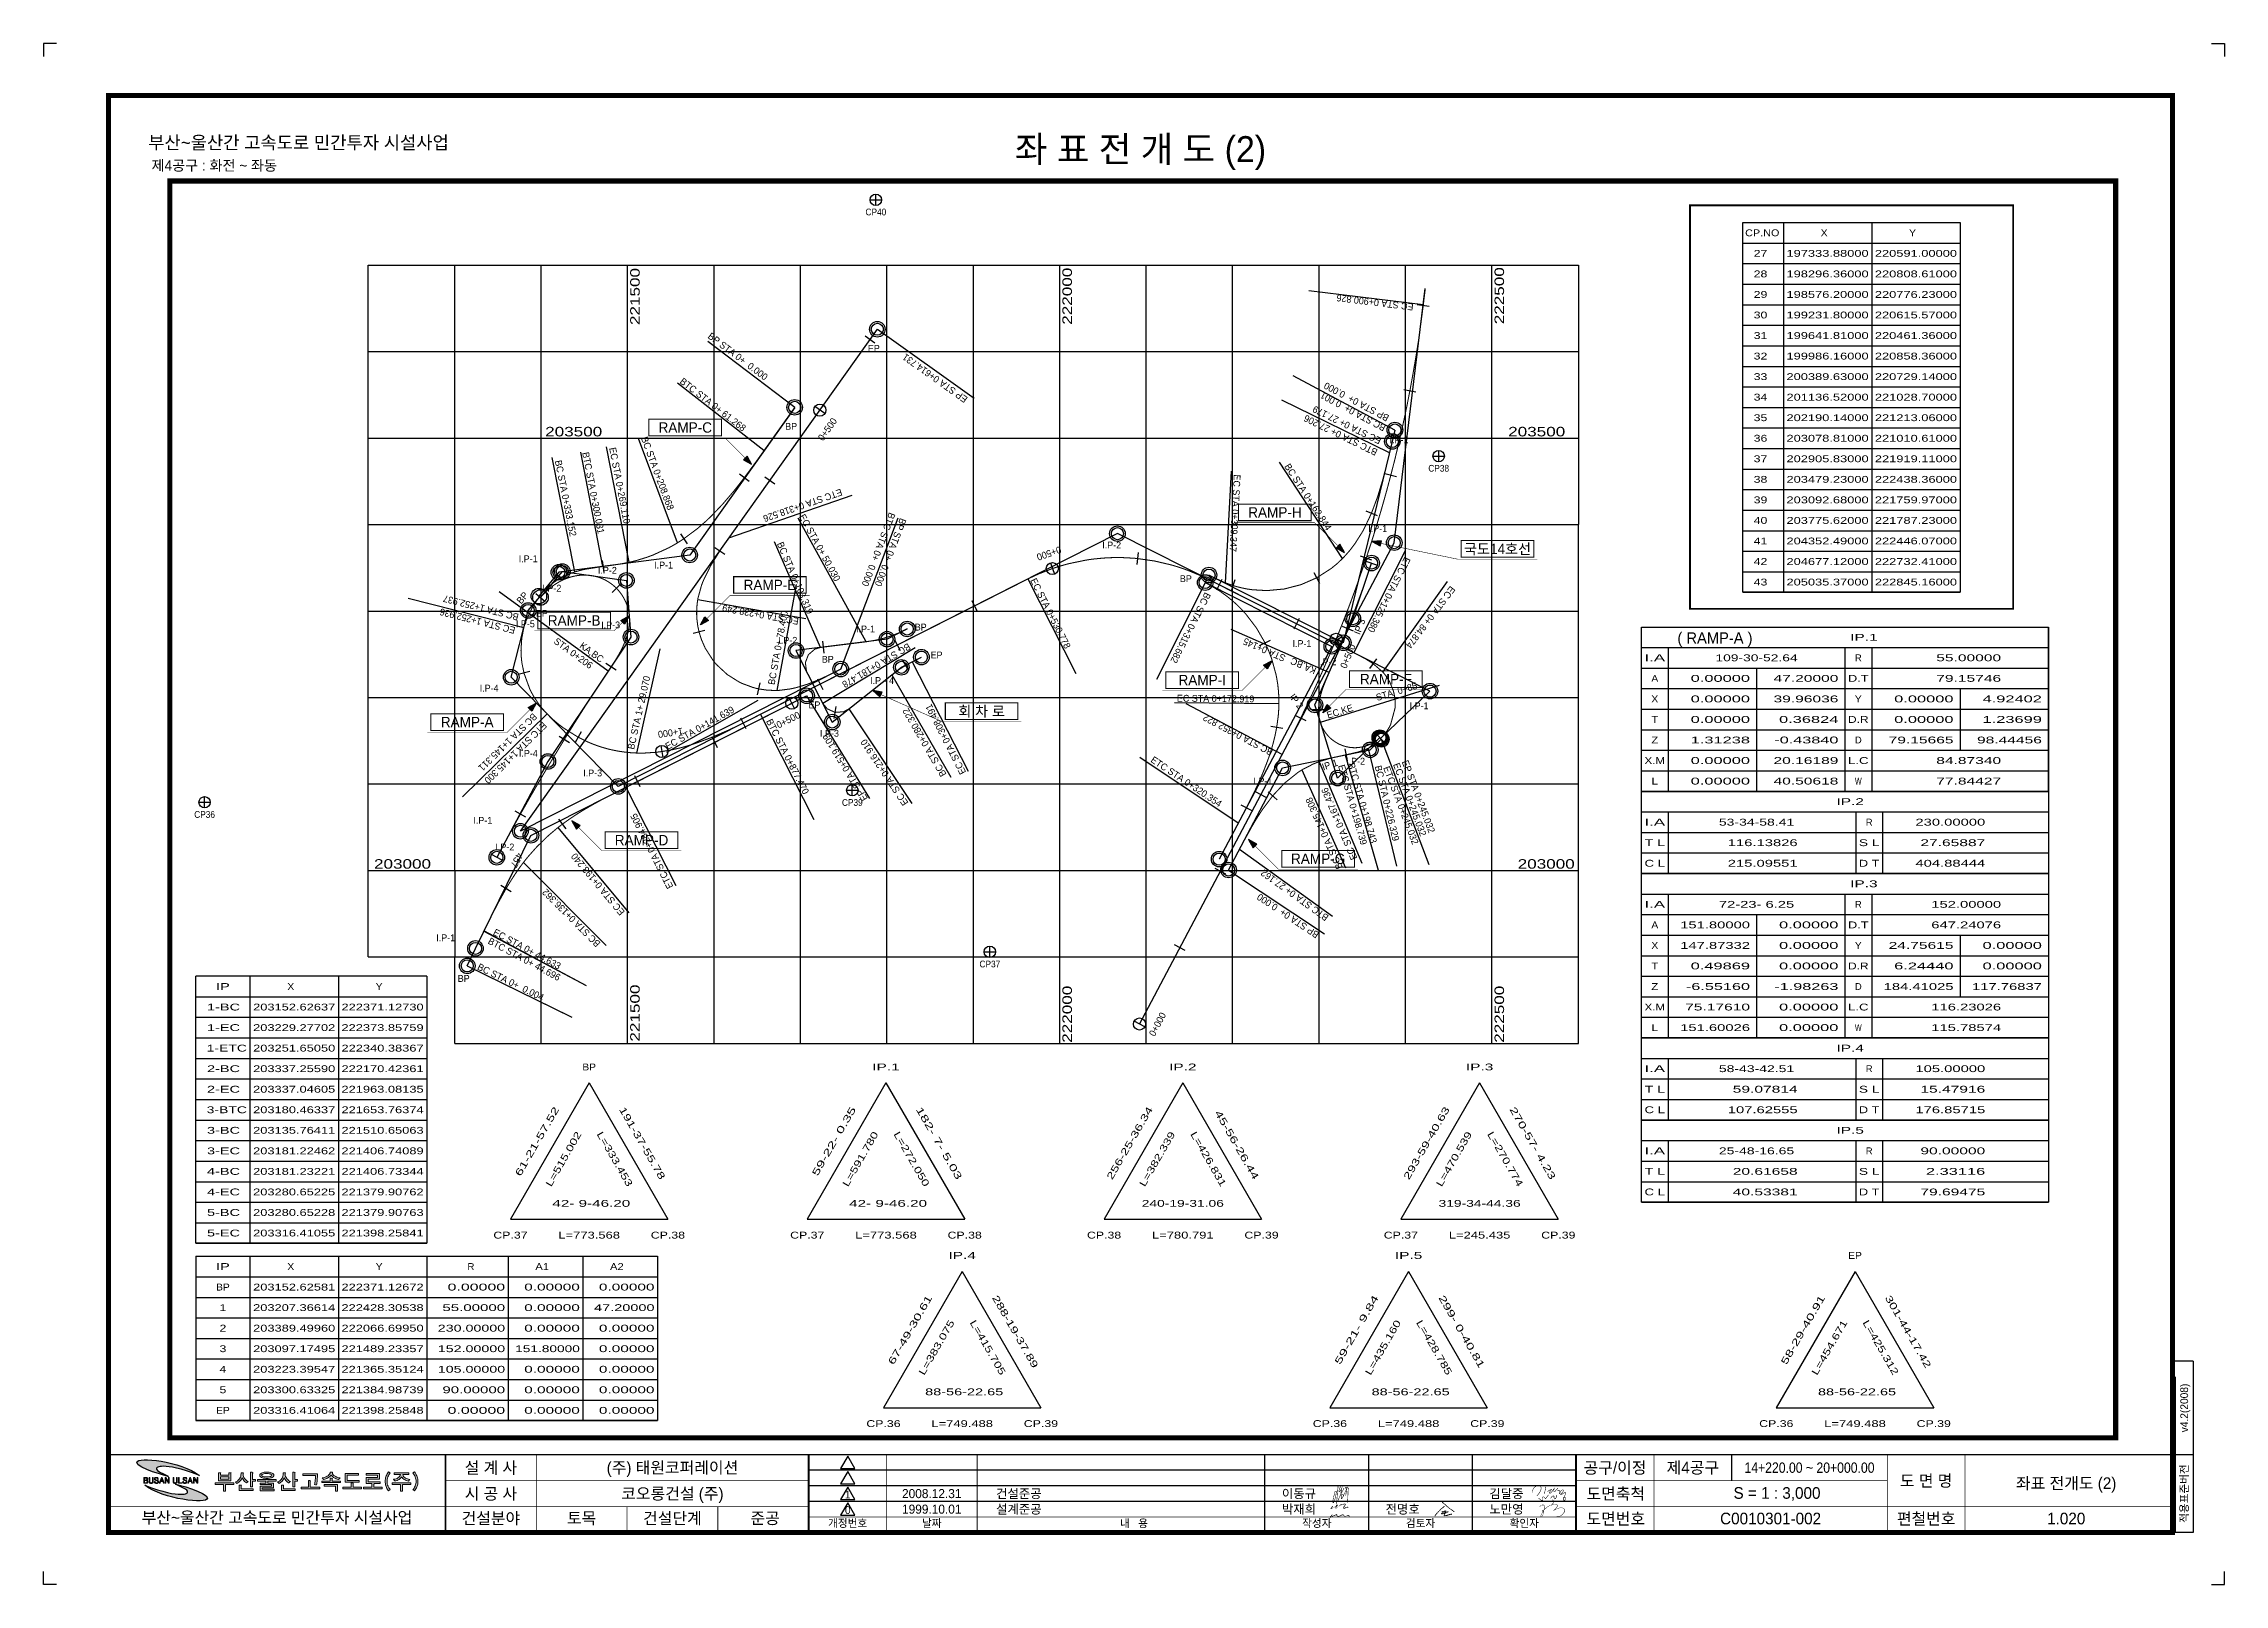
# Model space of a CAD drawing. Header units: millimetres. Extents: x 0 to 841, y 0 to 594.
import ezdxf
from ezdxf.enums import TextEntityAlignment as Align

# ---------------------------------------------------------------- set-up
doc = ezdxf.new("R2010")
doc.units = ezdxf.units.MM
doc.header["$LTSCALE"] = 10
for name, color, linetype in [('CA-ALGN-CNTL', 2, 'Continuous'), ('CA-ALGN-IPLN', 1, 'Continuous'), ('CA-ALGN-STSM', 2, 'Continuous'), ('CA-ALGN-SUBL', 1, 'Continuous'), ('CA-ALGN-SUBT', 2, 'Continuous'), ('CA-ALGN-TEXT', 3, 'Continuous'), ('CA-LEAL', 1, 'Continuous'), ('CA-LEAT', 3, 'Continuous'), ('CA-TABL-LIN1', 4, 'Continuous'), ('CA-TABL-LIN2', 1, 'Continuous'), ('CA-TABL-TEX1', 6, 'Continuous'), ('CA-TABL-TEX2', 3, 'Continuous'), ('CV-GRID-BORD', 4, 'Continuous'), ('CV-GRID-LINE', 1, 'Continuous'), ('CV-GRID-TEXT', 4, 'Continuous'), ('CV-SURV-SYMB', 3, 'Continuous'), ('CV-SURV-TEXT', 3, 'Continuous'), ('CX-BORD', 3, 'Continuous'), ('CX-BORD-LIN1', 4, 'Continuous'), ('CX-BORD-LIN2', 3, 'Continuous'), ('CX-BORD-TEX2', 7, 'Continuous'), ('CX-BORD-TEX3', 6, 'Continuous'), ('CX-MISC', 2, 'Continuous'), ('CZ-LIN1', 7, 'Continuous')]:
    doc.layers.add(name, color=color, linetype=linetype)
doc.styles.add('GHD', font='Dotum.ttf')
doc.styles.add('GHG1', font='Dotum.ttf')
doc.styles.add('RP2', font='Dotum.ttf')
doc.styles.add('TB_TEXT', font='Dotum.ttf')
doc.styles.add('TB_WBTXT', font='Dotum.ttf')
doc.styles.add('TB_WMTXT', font='Dotum.ttf')

msp = doc.modelspace()

# ---------------------------------------------------------------- texts
at = {"layer": 'CA-ALGN-SUBT', "style": 'RP2'}
for s, rotation, p in [('EC STA 0+900.826', 173.02972, (528.43, 493.71)), ('BP STA 0+  0.000', 322.92598, (255.88, 480.71)), ('EP STA 0+614.731', 144.57795, (356.6, 457.49)), ('BTC STA 0+ 61.268', 322.16579, (245.07, 463.3)), ('BP STA 0+  0.000', 151.93944, (519.14, 450.55)), ('EC STA 0+ 27.179', 153.94918, (516.17, 441.81)), ('BC STA 0+  0.001', 151.93944, (517.88, 446.76)), ('BTC STA 0+ 27.206', 153.94918, (514.7, 437.4)), ('EC STA 0+269.110', 280.85204, (218.1, 438.07)), ('BC STA 0+208.868', 290.37798, (230.32, 441.89)), ('BC STA 0+333.152', 281.25068, (197.14, 433.13)), ('BTC STA 0+300.031', 280.94046, (207.69, 436.26)), ('BC STA 0+162.844', 303.17314, (478.36, 430.99)), ('ETC STA 0+318.526', 199.1559, (307.41, 422.46)), ('EC STA 0+309.347', 266.80818, (459, 427.95)), ('EC STA 0+ 50.030', 298.8483, (291.21, 411.7)), ('BTC STA 0+  0.000', 249.21618, (326.09, 413.48)), ('BP STA 0+  0.000', 249.21618, (330.31, 411.31)), ('BC STA 0+103.319', 293.4123, (282.72, 401.2)), ('ETC STA 0+125.380', 243.26654, (524.91, 396.39)), ('EC STA 0+530.778', 296.84943, (380.39, 387.06)), ('BC STA 1+252.937', 165.73589, (183.42, 374.08)), ('BC STA 0+315.682', 243.26654, (447.88, 382.71)), ('EC STA 0+ 84.874', 232.85142, (542.52, 385.13)), ('EC STA 1+252.936', 165.73589, (182.12, 368.97)), ('EC STA 0+238.249', 169.87099, (291.39, 372.5)), ('BC STA 0+ 78.400', 79.66263, (281.9, 346.64)), ('STA 0+206', 323.95462, (196.49, 363.04)), ('KA,BC', 323.95462, (206.43, 361.33)), ('BC STA 0+181.478', 210.78049, (333.3, 362.99)), ('STA 0+145', 156.25116, (479.24, 358.02)), ('KA,BC', 156.25116, (491.08, 353.25)), ('BC STA 1+ 29.070', 77.41692, (227.69, 321.7)), ('STA  0+85', 17.24136, (514.31, 340.54)), ('EC STA 0+141.639', 29.62957, (240.68, 321.68)), ('BC STA 0+280.322', 120.05791, (348.29, 312.34)), ('EC STA 0+308.491', 117.10523, (355.84, 313.11)), ('EC STA 0+172.919', 359.41943, (437.03, 340.33)), ('EC,KE', 17.24136, (495.35, 333.74)), ('BC STA 1+145.311', 224.46436, (188.72, 336.07)), ('ETC STA 1+145.300', 224.46436, (192.51, 332.69)), ('BTC STA 0+877.470', 296.84943, (278.54, 332.82)), ('BC STA 0+352.822', 152.09749, (474.4, 321.68)), ('EP STA 0+519.109', 121.46895, (317.98, 303.01)), ('EC STA 0+216.910', 123.74318, (333.61, 301.33)), ('ETC STA 0+320.354', 326.26424, (426.66, 317.25)), ('ETC STA 0+198.739', 285.96188, (499.17, 315.59)), ('BTC STA 0+198.743', 285.96188, (502.96, 316.22)), ('BC STA 0+226.329', 283.54559, (513.31, 315.37)), ('ETC STA 0+245.032', 290.77765, (516.55, 314.81)), ('EC STA 0+245.032', 290.77765, (520.34, 316.08)), ('EP STA 0+245.032', 290.77765, (523.71, 317.13)), ('BC STA 0+145.308', 113.99987, (501.08, 276.41)), ('EC STA 0+167.436', 112.95287, (506.68, 279.98)), ('ETC STA 0+284.905', 116.85109, (242.93, 269.01)), ('EC STA 0+193.240', 129.83921, (224.31, 259.29)), ('BTC STA 0+ 27.162', 144.28787, (495.82, 257.7)), ('BC STA 0+136.362', 134.9871, (214.97, 247.29)), ('BP STA 0+  0.000', 146.39697, (492.17, 251.14)), ('EC STA 0+ 44.633', 331.86724, (173.07, 250.57)), ('BTC STA 0+ 44.696', 331.86724, (171.07, 247.17)), ('BC STA 0+  0.004', 333.87168, (167, 237.16))]:
    msp.add_text(s, height=2.64, rotation=rotation, dxfattribs=at).set_placement(p)
at = {"layer": 'CA-ALGN-TEXT', "style": 'RP2'}
for s, p in [('EP', (317.85, 475.2)), ('BP', (285.97, 445.11)), ('   I.P-1   ', (516.2, 439.96)), ('   I.P-1   ', (507.96, 405.75)), ('   I.P-1   ', (180.34, 394.06)), ('I.P-2', (408.24, 399.36)), ('   I.P-2   ', (210.88, 389.62)), ('   I.P-1   ', (232.57, 391.64)), ('BP', (438.18, 386.4)), ('   I.P-2   ', (189.49, 382.72)), ('   I.P-5   ', (179.25, 368.99)), ('EP', (189.82, 373.05)), ('   I.P-3   ', (212.14, 368.56)), ('BP', (335.94, 367.73)), ('   I.P-2   ', (280.48, 362.64)), ('   I.P-1   ', (310.44, 367.02)), ('I.P-1', (481.63, 361.39)), ('BP', (300.09, 355.33)), ('EP', (342.06, 357)), ('   I.P-2   ', (488.39, 354.35)), ('   I.P-4   ', (165.3, 344.2)), ('   I.P - 4   ', (315.85, 347.13)), ('EP', (294.95, 337.76)), ('   I.P-1   ', (523.92, 337.39)), ('   I.P-3   ', (296.53, 326.8)), ('   I.P-4   ', (180.39, 319.05)), ('   I.P-3   ', (205.21, 311.5)), ('   I.P-2   ', (499.44, 316.03)), ('   I.P-1   ', (463.7, 308.4)), ('   I.P-1   ', (162.85, 293.21)), ('   I.P-2   ', (171.35, 282.96)), ('   I.P-1   ', (148.53, 247.96)), ('BP', (159.71, 232.27))]:
    msp.add_text(s, height=2.64, dxfattribs=at).set_placement(p)
for s, rotation, p in [('0+500', 54.57795, (300.56, 440.6)), ('0+500', 199.18238, (391.88, 400.28)), ('BP', 49.93118, (184.16, 377.72)), ('IP 3', 68.83129, (507.63, 365.91)), ('0+500', 67.71929, (502.36, 352.86)), ('0+500', 26.85107, (283.44, 329.91)), ('IP 2', 307.73646, (480.25, 342.08)), ('1+000', 188.1841, (246.36, 330.3)), ('IP 1', 18.5647, (493.52, 313.77)), ('457', 241.96122, (182.65, 282.31)), ('0+000', 62.09749, (428.45, 211.04))]:
    msp.add_text(s, height=2.64, rotation=rotation, dxfattribs=at).set_placement(p)
at = {"layer": 'CA-LEAT', "style": 'GHG1'}
for s, p in [('RAMP-C', (247.45, 446.01)), ('RAMP-H', (474.85, 413.29)), ('국도14호선', (560.69, 399.23)), ('RAMP-E', (280.12, 385.3)), ('RAMP-B', (204.59, 371.61)), ('RAMP-I', (446.81, 348.64)), ('RAMP-F', (517.65, 349.01)), ('회 차 로', (361.74, 336.64)), ('RAMP-A', (163.35, 332.44)), ('RAMP-D', (230.58, 286.93)), ('RAMP-G', (491.51, 279.74))]:
    msp.add_text(s, height=4, dxfattribs=at).set_placement(p, align=Align.MIDDLE)
at = {"layer": 'CA-TABL-TEX1', "style": 'RP2'}
for s, width, p, p2 in [('CP.NO', 1.129675, (656.19, 519.74), (669.39, 519.74)), ('X', 1.192557, (685.33, 519.74), (687.97, 519.74)), ('Y', 1.196429, (719.41, 519.74), (722.05, 519.74)), ('IP.1', 1.549133, (696.7, 363.81), (707.26, 363.81)), ('IP.2', 1.549133, (691.42, 300.45), (701.98, 300.45)), ('IP.3', 1.549133, (696.7, 268.77), (707.26, 268.77)), ('IP', 1.598698, (66.51, 229.17), (71.79, 229.17)), ('X', 1.192557, (93.99, 229.17), (96.63, 229.17)), ('Y', 1.196429, (128.07, 229.17), (130.71, 229.17)), ('IP.4', 1.549133, (691.42, 205.41), (701.98, 205.41)), ('BP', 1.088626, (207.75, 198.15), (213.03, 198.15)), ('IP.1', 1.549133, (319.57, 198.15), (330.13, 198.15)), ('IP.2', 1.549133, (434.04, 198.15), (444.6, 198.15)), ('IP.3', 1.549133, (548.5, 198.15), (559.06, 198.15)), ('IP.5', 1.549133, (691.42, 173.73), (701.98, 173.73)), ('CP.37', 1.239072, (173.43, 133.32), (186.63, 133.32)), ('CP.38', 1.239072, (234.15, 133.32), (247.35, 133.32)), ('CP.37', 1.239072, (287.89, 133.32), (301.09, 133.32)), ('CP.38', 1.239072, (348.61, 133.32), (361.81, 133.32)), ('CP.38', 1.239072, (402.36, 133.32), (415.56, 133.32)), ('CP.39', 1.239072, (463.08, 133.32), (476.28, 133.32)), ('CP.37', 1.239072, (516.82, 133.32), (530.02, 133.32)), ('CP.39', 1.239072, (577.54, 133.32), (590.74, 133.32)), ('IP.4', 1.549133, (348.96, 125.48), (359.52, 125.48)), ('IP.5', 1.549133, (521.12, 125.48), (531.68, 125.48)), ('EP', 1.132104, (695.92, 125.48), (701.2, 125.48)), ('IP', 1.598698, (66.51, 121.21), (71.79, 121.21)), ('X', 1.192557, (93.99, 121.21), (96.63, 121.21)), ('Y', 1.196429, (128.07, 121.21), (130.71, 121.21)), ('R', 1.077485, (163.47, 121.21), (166.11, 121.21)), ('A1', 1.151562, (189.63, 121.21), (194.91, 121.21)), ('A2', 1.151562, (218.43, 121.21), (223.71, 121.21)), ('CP.36', 1.239072, (317.28, 60.66), (330.48, 60.66)), ('CP.39', 1.239072, (378, 60.66), (391.2, 60.66)), ('CP.36', 1.239072, (489.44, 60.66), (502.64, 60.66)), ('CP.39', 1.239072, (550.16, 60.66), (563.36, 60.66)), ('CP.36', 1.239072, (661.6, 60.66), (674.8, 60.66)), ('CP.39', 1.239072, (722.32, 60.66), (735.52, 60.66))]:
    msp.add_text(s, height=2.64, dxfattribs=dict(at, width=width)).set_placement(p, p2, align=Align.FIT)
at = {"layer": 'CA-TABL-TEX1', "style": 'GHD'}
msp.add_text('( RAMP-A )', height=4.329, dxfattribs=at).set_placement((630.08, 362.72))
at = {"layer": 'CA-TABL-TEX2', "style": 'RP2'}
for s, width, p, p2 in [('27', 1.234506, (659.47, 511.82), (664.75, 511.82)), ('197333.88000', 1.272335, (672.13, 511.82), (703.81, 511.82)), ('220591.00000', 1.272335, (706.21, 511.82), (737.89, 511.82)), ('28', 1.234506, (659.47, 503.9), (664.75, 503.9)), ('198296.36000', 1.272335, (672.13, 503.9), (703.81, 503.9)), ('220808.61000', 1.272335, (706.21, 503.9), (737.89, 503.9)), ('29', 1.234506, (659.47, 495.98), (664.75, 495.98)), ('198576.20000', 1.272335, (672.13, 495.98), (703.81, 495.98)), ('220776.23000', 1.272335, (706.21, 495.98), (737.89, 495.98)), ('30', 1.234506, (659.47, 488.06), (664.75, 488.06)), ('199231.80000', 1.272335, (672.13, 488.06), (703.81, 488.06)), ('220615.57000', 1.272335, (706.21, 488.06), (737.89, 488.06)), ('31', 1.234506, (659.47, 480.14), (664.75, 480.14)), ('199641.81000', 1.272335, (672.13, 480.14), (703.81, 480.14)), ('220461.36000', 1.272335, (706.21, 480.14), (737.89, 480.14)), ('32', 1.234506, (659.47, 472.22), (664.75, 472.22)), ('199986.16000', 1.272335, (672.13, 472.22), (703.81, 472.22)), ('220858.36000', 1.272335, (706.21, 472.22), (737.89, 472.22)), ('33', 1.234506, (659.47, 464.3), (664.75, 464.3)), ('200389.63000', 1.272335, (672.13, 464.3), (703.81, 464.3)), ('220729.14000', 1.272335, (706.21, 464.3), (737.89, 464.3)), ('34', 1.234506, (659.47, 456.38), (664.75, 456.38)), ('201136.52000', 1.272335, (672.13, 456.38), (703.81, 456.38)), ('221028.70000', 1.272335, (706.21, 456.38), (737.89, 456.38)), ('35', 1.234506, (659.47, 448.46), (664.75, 448.46)), ('202190.14000', 1.272335, (672.13, 448.46), (703.81, 448.46)), ('221213.06000', 1.272335, (706.21, 448.46), (737.89, 448.46)), ('36', 1.234506, (659.47, 440.54), (664.75, 440.54)), ('203078.81000', 1.272335, (672.13, 440.54), (703.81, 440.54)), ('221010.61000', 1.272335, (706.21, 440.54), (737.89, 440.54)), ('37', 1.234506, (659.47, 432.62), (664.75, 432.62)), ('202905.83000', 1.272335, (672.13, 432.62), (703.81, 432.62)), ('221919.11000', 1.272335, (706.21, 432.62), (737.89, 432.62)), ('38', 1.234506, (659.47, 424.7), (664.75, 424.7)), ('203479.23000', 1.272335, (672.13, 424.7), (703.81, 424.7)), ('222438.36000', 1.272335, (706.21, 424.7), (737.89, 424.7)), ('39', 1.234506, (659.47, 416.78), (664.75, 416.78)), ('203092.68000', 1.272335, (672.13, 416.78), (703.81, 416.78)), ('221759.97000', 1.272335, (706.21, 416.78), (737.89, 416.78)), ('40', 1.234506, (659.47, 408.86), (664.75, 408.86)), ('203775.62000', 1.272335, (672.13, 408.86), (703.81, 408.86)), ('221787.23000', 1.272335, (706.21, 408.86), (737.89, 408.86)), ('41', 1.234506, (659.47, 400.94), (664.75, 400.94)), ('42', 1.234506, (659.47, 393.02), (664.75, 393.02)), ('204352.49000', 1.272335, (672.13, 400.94), (703.81, 400.94)), ('204677.12000', 1.272335, (672.13, 393.02), (703.81, 393.02)), ('222446.07000', 1.272335, (706.21, 400.94), (737.89, 400.94)), ('222732.41000', 1.272335, (706.21, 393.02), (737.89, 393.02)), ('43', 1.234506, (659.47, 385.1), (664.75, 385.1)), ('205035.37000', 1.272335, (672.13, 385.1), (703.81, 385.1)), ('222845.16000', 1.272335, (706.21, 385.1), (737.89, 385.1)), ('I.A', 1.661157, (617.38, 355.89), (625.3, 355.89)), ('109-30-52.64', 1.269777, (644.74, 355.89), (676.42, 355.89)), ('109-30-52.64', 1.269777, (644.74, 355.89), (676.42, 355.89)), ('R', 1.077485, (698.5, 355.89), (701.14, 355.89)), ('    55.00000', 1.491148, (723.22, 355.89), (754.9, 355.89)), ('A', 1.079063, (620.02, 347.97), (622.66, 347.97)), ('     0.00000', 1.55814, (626.38, 347.97), (658.06, 347.97)), ('    47.20000', 1.491148, (660.46, 347.97), (692.14, 347.97)), ('D.T', 1.283227, (695.86, 347.97), (703.78, 347.97)), ('    79.15746', 1.491148, (723.22, 347.97), (754.9, 347.97)), ('X', 1.192557, (620.02, 340.05), (622.66, 340.05)), ('     0.00000', 1.55814, (626.38, 340.05), (658.06, 340.05)), ('    39.96036', 1.491148, (660.46, 340.05), (692.14, 340.05)), ('Y', 1.196429, (698.5, 340.05), (701.14, 340.05)), ('     0.00000', 1.55814, (704.86, 340.05), (736.54, 340.05)), ('     4.92402', 1.55814, (738.94, 340.05), (770.62, 340.05)), ('T', 1.234506, (620.02, 332.13), (622.66, 332.13)), ('     0.00000', 1.55814, (626.38, 332.13), (658.06, 332.13)), ('     0.36824', 1.55814, (660.46, 332.13), (692.14, 332.13)), ('D.R', 1.221547, (695.86, 332.13), (703.78, 332.13)), ('     0.00000', 1.55814, (704.86, 332.13), (736.54, 332.13)), ('     1.23699', 1.55814, (738.94, 332.13), (770.62, 332.13)), ('Z', 1.192557, (620.02, 324.21), (622.66, 324.21)), ('     1.31238', 1.55814, (626.38, 324.21), (658.06, 324.21)), ('    -0.43840', 1.48939, (660.46, 324.21), (692.14, 324.21)), ('D', 0.993261, (698.5, 324.21), (701.14, 324.21)), ('    79.15665', 1.491148, (704.86, 324.21), (736.54, 324.21)), ('    98.44456', 1.491148, (738.94, 324.21), (770.62, 324.21)), ('X.M', 1.208197, (617.38, 316.29), (625.3, 316.29)), ('     0.00000', 1.55814, (626.38, 316.29), (658.06, 316.29)), ('    20.16189', 1.491148, (660.46, 316.29), (692.14, 316.29)), ('L.C', 1.319212, (695.86, 316.29), (703.78, 316.29)), ('    84.87340', 1.491148, (723.22, 316.29), (754.9, 316.29)), ('L', 1.330325, (620.02, 308.37), (622.66, 308.37)), ('     0.00000', 1.55814, (626.38, 308.37), (658.06, 308.37)), ('    40.50618', 1.491148, (660.46, 308.37), (692.14, 308.37)), ('W', 0.806346, (698.5, 308.37), (701.14, 308.37)), ('    77.84427', 1.491148, (723.22, 308.37), (754.9, 308.37)), ('I.A', 1.661157, (617.38, 292.53), (625.3, 292.53)), ('53-34-58.41', 1.273084, (646.06, 292.53), (675.1, 292.53)), ('53-34-58.41', 1.273084, (646.06, 292.53), (675.1, 292.53)), ('R', 1.077485, (702.7, 292.53), (705.34, 292.53)), ('   230.00000', 1.42968, (717.1, 292.53), (748.78, 292.53)), ('T L', 1.480911, (617.38, 284.61), (625.3, 284.61)), ('   116.13826', 1.42968, (644.74, 284.61), (676.42, 284.61)), ('S L', 1.426452, (700.06, 284.61), (707.98, 284.61)), ('    27.65887', 1.491148, (717.1, 284.61), (748.78, 284.61)), ('C L', 1.353121, (617.38, 276.69), (625.3, 276.69)), ('   215.09551', 1.42968, (644.74, 276.69), (676.42, 276.69)), ('D T', 1.315289, (700.06, 276.69), (707.98, 276.69)), ('   404.88444', 1.42968, (717.1, 276.69), (748.78, 276.69)), ('I.A', 1.661157, (617.38, 260.85), (625.3, 260.85)), ('72-23- 6.25', 1.32619, (646.06, 260.85), (675.1, 260.85)), ('72-23- 6.25', 1.32619, (646.06, 260.85), (675.1, 260.85)), ('R', 1.077485, (698.5, 260.85), (701.14, 260.85)), ('   152.00000', 1.42968, (723.22, 260.85), (754.9, 260.85)), ('A', 1.079063, (620.02, 252.93), (622.66, 252.93)), ('   151.80000', 1.42968, (626.38, 252.93), (658.06, 252.93)), ('     0.00000', 1.55814, (660.46, 252.93), (692.14, 252.93)), ('D.T', 1.283227, (695.86, 252.93), (703.78, 252.93)), ('   647.24076', 1.42968, (723.22, 252.93), (754.9, 252.93)), ('X', 1.192557, (620.02, 245.01), (622.66, 245.01)), ('   147.87332', 1.42968, (626.38, 245.01), (658.06, 245.01)), ('     0.00000', 1.55814, (660.46, 245.01), (692.14, 245.01)), ('Y', 1.196429, (698.5, 245.01), (701.14, 245.01)), ('    24.75615', 1.491148, (704.86, 245.01), (736.54, 245.01)), ('     0.00000', 1.55814, (738.94, 245.01), (770.62, 245.01)), ('T', 1.234506, (620.02, 237.09), (622.66, 237.09)), ('     0.49869', 1.55814, (626.38, 237.09), (658.06, 237.09)), ('     0.00000', 1.55814, (660.46, 237.09), (692.14, 237.09)), ('D.R', 1.221547, (695.86, 237.09), (703.78, 237.09)), ('     6.24440', 1.55814, (704.86, 237.09), (736.54, 237.09)), ('     0.00000', 1.55814, (738.94, 237.09), (770.62, 237.09)), ('Z', 1.192557, (620.02, 229.17), (622.66, 229.17)), ('    -6.55160', 1.48939, (626.38, 229.17), (658.06, 229.17)), ('    -1.98263', 1.48939, (660.46, 229.17), (692.14, 229.17)), ('D', 0.993261, (698.5, 229.17), (701.14, 229.17)), ('   184.41025', 1.42968, (704.86, 229.17), (736.54, 229.17)), ('   117.76837', 1.42968, (738.94, 229.17), (770.62, 229.17)), ('  1-BC', 1.332329, (59.91, 221.25), (75.75, 221.25)), ('203152.62637', 1.272335, (80.79, 221.25), (112.47, 221.25)), ('222371.12730', 1.272335, (114.87, 221.25), (146.55, 221.25)), ('X.M', 1.208197, (617.38, 221.25), (625.3, 221.25)), ('    75.17610', 1.491148, (626.38, 221.25), (658.06, 221.25)), ('     0.00000', 1.55814, (660.46, 221.25), (692.14, 221.25)), ('L.C', 1.319212, (695.86, 221.25), (703.78, 221.25)), ('   116.23026', 1.42968, (723.22, 221.25), (754.9, 221.25)), ('  1-EC', 1.353535, (59.91, 213.33), (75.75, 213.33)), ('203229.27702', 1.272335, (80.79, 213.33), (112.47, 213.33)), ('222373.85759', 1.272335, (114.87, 213.33), (146.55, 213.33)), ('L', 1.330325, (620.02, 213.33), (622.66, 213.33)), ('   151.60026', 1.42968, (626.38, 213.33), (658.06, 213.33)), ('     0.00000', 1.55814, (660.46, 213.33), (692.14, 213.33)), ('W', 0.806346, (698.5, 213.33), (701.14, 213.33)), ('   115.78574', 1.42968, (723.22, 213.33), (754.9, 213.33)), ('  1-ETC', 1.335145, (59.91, 205.41), (78.39, 205.41)), ('203251.65050', 1.272335, (80.79, 205.41), (112.47, 205.41)), ('222340.38367', 1.272335, (114.87, 205.41), (146.55, 205.41)), ('  2-BC', 1.332329, (59.91, 197.49), (75.75, 197.49)), ('203337.25590', 1.272335, (80.79, 197.49), (112.47, 197.49)), ('222170.42361', 1.272335, (114.87, 197.49), (146.55, 197.49)), ('I.A', 1.661157, (617.38, 197.49), (625.3, 197.49)), ('58-43-42.51', 1.273084, (646.06, 197.49), (675.1, 197.49)), ('58-43-42.51', 1.273084, (646.06, 197.49), (675.1, 197.49)), ('R', 1.077485, (702.7, 197.49), (705.34, 197.49)), ('   105.00000', 1.42968, (717.1, 197.49), (748.78, 197.49)), ('  2-EC', 1.353535, (59.91, 189.57), (75.75, 189.57)), ('203337.04605', 1.272335, (80.79, 189.57), (112.47, 189.57)), ('221963.08135', 1.272335, (114.87, 189.57), (146.55, 189.57)), ('T L', 1.480911, (617.38, 189.57), (625.3, 189.57)), ('    59.07814', 1.491148, (644.74, 189.57), (676.42, 189.57)), ('S L', 1.426452, (700.06, 189.57), (707.98, 189.57)), ('    15.47916', 1.491148, (717.1, 189.57), (748.78, 189.57)), ('  3-BTC', 1.317416, (59.91, 181.65), (78.39, 181.65)), ('203180.46337', 1.272335, (80.79, 181.65), (112.47, 181.65)), ('221653.76374', 1.272335, (114.87, 181.65), (146.55, 181.65)), ('C L', 1.353121, (617.38, 181.65), (625.3, 181.65)), ('   107.62555', 1.42968, (644.74, 181.65), (676.42, 181.65)), ('D T', 1.315289, (700.06, 181.65), (707.98, 181.65)), ('   176.85715', 1.42968, (717.1, 181.65), (748.78, 181.65)), ('  3-BC', 1.332329, (59.91, 173.73), (75.75, 173.73)), ('  3-EC', 1.353535, (59.91, 165.81), (75.75, 165.81)), ('203135.76411', 1.272335, (80.79, 173.73), (112.47, 173.73)), ('203181.22462', 1.272335, (80.79, 165.81), (112.47, 165.81)), ('221510.65063', 1.272335, (114.87, 173.73), (146.55, 173.73)), ('221406.74089', 1.272335, (114.87, 165.81), (146.55, 165.81)), ('I.A', 1.661157, (617.38, 165.81), (625.3, 165.81)), ('25-48-16.65', 1.273084, (646.06, 165.81), (675.1, 165.81)), ('25-48-16.65', 1.273084, (646.06, 165.81), (675.1, 165.81)), ('R', 1.077485, (702.7, 165.81), (705.34, 165.81)), ('    90.00000', 1.491148, (717.1, 165.81), (748.78, 165.81)), ('  4-BC', 1.332329, (59.91, 157.89), (75.75, 157.89)), ('203181.23221', 1.272335, (80.79, 157.89), (112.47, 157.89)), ('221406.73344', 1.272335, (114.87, 157.89), (146.55, 157.89)), ('T L', 1.480911, (617.38, 157.89), (625.3, 157.89)), ('    20.61658', 1.491148, (644.74, 157.89), (676.42, 157.89)), ('S L', 1.426452, (700.06, 157.89), (707.98, 157.89)), ('     2.33116', 1.55814, (717.1, 157.89), (748.78, 157.89)), ('  4-EC', 1.353535, (59.91, 149.97), (75.75, 149.97)), ('203280.65225', 1.272335, (80.79, 149.97), (112.47, 149.97)), ('221379.90762', 1.272335, (114.87, 149.97), (146.55, 149.97)), ('C L', 1.353121, (617.38, 149.97), (625.3, 149.97)), ('    40.53381', 1.491148, (644.74, 149.97), (676.42, 149.97)), ('D T', 1.315289, (700.06, 149.97), (707.98, 149.97)), ('    79.69475', 1.491148, (717.1, 149.97), (748.78, 149.97)), ('  5-BC', 1.332329, (59.91, 142.05), (75.75, 142.05)), ('203280.65228', 1.272335, (80.79, 142.05), (112.47, 142.05)), ('221379.90763', 1.272335, (114.87, 142.05), (146.55, 142.05)), (' 42- 9-46.20', 1.370101, (194.55, 145.56), (226.23, 145.56)), (' 42- 9-46.20', 1.370101, (309.01, 145.56), (340.69, 145.56)), ('240-19-31.06', 1.269777, (423.48, 145.56), (455.16, 145.56)), ('319-34-44.36', 1.269777, (537.94, 145.56), (569.62, 145.56)), ('  5-EC', 1.353535, (59.91, 134.13), (75.75, 134.13)), ('203316.41055', 1.272335, (80.79, 134.13), (112.47, 134.13)), ('221398.25841', 1.272335, (114.87, 134.13), (146.55, 134.13)), ('L=773.568', 1.296014, (198.51, 133.32), (222.27, 133.32)), ('L=773.568', 1.296014, (312.97, 133.32), (336.73, 133.32)), ('L=780.791', 1.296014, (427.44, 133.32), (451.2, 133.32)), ('L=245.435', 1.296014, (541.9, 133.32), (565.66, 133.32)), ('BP', 1.088626, (66.51, 113.29), (71.79, 113.29)), ('203152.62581', 1.272335, (80.79, 113.29), (112.47, 113.29)), ('222371.12672', 1.272335, (114.87, 113.29), (146.55, 113.29)), ('    0.00000', 1.519873, (148.95, 113.29), (177.99, 113.29)), ('   0.00000', 1.476362, (180.39, 113.29), (206.79, 113.29)), ('   0.00000', 1.476362, (209.19, 113.29), (235.59, 113.29)), ('1', 1.234506, (67.83, 105.37), (70.47, 105.37)), ('203207.36614', 1.272335, (80.79, 105.37), (112.47, 105.37)), ('222428.30538', 1.272335, (114.87, 105.37), (146.55, 105.37)), ('   55.00000', 1.450528, (148.95, 105.37), (177.99, 105.37)), ('   0.00000', 1.476362, (180.39, 105.37), (206.79, 105.37)), ('  47.20000', 1.404612, (209.19, 105.37), (235.59, 105.37)), ('2', 1.234506, (67.83, 97.45), (70.47, 97.45)), ('203389.49960', 1.272335, (80.79, 97.45), (112.47, 97.45)), ('222066.69950', 1.272335, (114.87, 97.45), (146.55, 97.45)), ('  230.00000', 1.387235, (148.95, 97.45), (177.99, 97.45)), ('   0.00000', 1.476362, (180.39, 97.45), (206.79, 97.45)), ('   0.00000', 1.476362, (209.19, 97.45), (235.59, 97.45)), ('4', 1.234506, (67.83, 81.61), (70.47, 81.61)), ('3', 1.234506, (67.83, 89.53), (70.47, 89.53)), ('203097.17495', 1.272335, (80.79, 89.53), (112.47, 89.53)), ('203223.39547', 1.272335, (80.79, 81.61), (112.47, 81.61)), ('221489.23357', 1.272335, (114.87, 89.53), (146.55, 89.53)), ('221365.35124', 1.272335, (114.87, 81.61), (146.55, 81.61)), ('  152.00000', 1.387235, (148.95, 89.53), (177.99, 89.53)), ('  105.00000', 1.387235, (148.95, 81.61), (177.99, 81.61)), (' 151.80000', 1.339513, (180.39, 89.53), (206.79, 89.53)), ('   0.00000', 1.476362, (180.39, 81.61), (206.79, 81.61)), ('   0.00000', 1.476362, (209.19, 89.53), (235.59, 89.53)), ('   0.00000', 1.476362, (209.19, 81.61), (235.59, 81.61)), ('5', 1.234506, (67.83, 73.69), (70.47, 73.69)), ('203300.63325', 1.272335, (80.79, 73.69), (112.47, 73.69)), ('221384.98739', 1.272335, (114.87, 73.69), (146.55, 73.69)), ('   90.00000', 1.450528, (148.95, 73.69), (177.99, 73.69)), ('   0.00000', 1.476362, (180.39, 73.69), (206.79, 73.69)), ('   0.00000', 1.476362, (209.19, 73.69), (235.59, 73.69)), ('EP', 1.132104, (66.51, 65.77), (71.79, 65.77)), ('203316.41064', 1.272335, (80.79, 65.77), (112.47, 65.77)), ('221398.25848', 1.272335, (114.87, 65.77), (146.55, 65.77)), ('    0.00000', 1.519873, (148.95, 65.77), (177.99, 65.77)), ('   0.00000', 1.476362, (180.39, 65.77), (206.79, 65.77)), ('   0.00000', 1.476362, (209.19, 65.77), (235.59, 65.77)), (' 88-56-22.65', 1.318033, (338.4, 72.9), (370.08, 72.9)), (' 88-56-22.65', 1.318033, (510.56, 72.9), (542.24, 72.9)), (' 88-56-22.65', 1.318033, (682.72, 72.9), (714.4, 72.9)), ('L=749.488', 1.296014, (342.36, 60.66), (366.12, 60.66)), ('L=749.488', 1.296014, (514.52, 60.66), (538.28, 60.66)), ('L=749.488', 1.296014, (686.68, 60.66), (710.44, 60.66))]:
    msp.add_text(s, height=2.64, dxfattribs=dict(at, width=width)).set_placement(p, p2, align=Align.FIT)
for s, rotation, width, p, p2 in [(' 61-21-57.52', 60, 1.318033, (183.13, 155.74), (198.97, 183.17)), ('191-37-55.78', 300, 1.269777, (221.8, 183.17), (237.64, 155.74)), (' 59-22- 0.35', 60, 1.370101, (297.59, 155.74), (313.43, 183.17)), ('182- 7- 5.03', 300, 1.370101, (336.27, 183.17), (352.11, 155.74)), ('256-25-36.34', 60, 1.269777, (412.06, 155.74), (427.9, 183.17)), (' 45-56-26.44', 300, 1.318033, (450.73, 183.17), (466.57, 155.74)), ('293-59-40.63', 60, 1.269777, (526.53, 155.74), (542.37, 183.17)), ('270-57- 4.23', 300, 1.318033, (565.2, 183.17), (581.04, 155.74)), ('L=515.002', 60, 1.296014, (195.71, 153.05), (207.59, 173.62)), ('L=333.453', 300, 1.296014, (213.18, 173.62), (225.06, 153.05)), ('L=591.780', 60, 1.296014, (310.17, 153.05), (322.05, 173.62)), ('L=272.050', 300, 1.296014, (327.65, 173.62), (339.53, 153.05)), ('L=382.339', 60, 1.296014, (424.64, 153.05), (436.52, 173.62)), ('L=426.831', 300, 1.296014, (442.11, 173.62), (453.99, 153.05)), ('L=470.539', 60, 1.296014, (539.11, 153.05), (550.99, 173.62)), ('L=270.774', 300, 1.296014, (556.58, 173.62), (568.46, 153.05)), (' 67-49-30.61', 60, 1.318033, (326.98, 83.07), (342.82, 110.51)), ('288-19-37.89', 300, 1.269777, (365.66, 110.51), (381.5, 83.07)), (' 59-21- 9.84', 60, 1.370101, (499.14, 83.07), (514.98, 110.51)), ('299- 0-40.81', 300, 1.318033, (537.82, 110.51), (553.66, 83.07)), (' 58-29-40.91', 60, 1.318033, (671.3, 83.07), (687.14, 110.51)), ('301-44-17.42', 300, 1.269777, (709.98, 110.51), (725.82, 83.07)), ('L=383.075', 60, 1.296014, (339.56, 80.38), (351.44, 100.96)), ('L=415.705', 300, 1.296014, (357.04, 100.96), (368.92, 80.38)), ('L=435.160', 60, 1.296014, (511.72, 80.38), (523.6, 100.96)), ('L=428.785', 300, 1.296014, (529.2, 100.96), (541.08, 80.38)), ('L=454.671', 60, 1.296014, (683.88, 80.38), (695.76, 100.96)), ('L=425.312', 300, 1.296014, (701.36, 100.96), (713.24, 80.38))]:
    msp.add_text(s, height=2.64, rotation=rotation, dxfattribs=dict(at, width=width)).set_placement(p, p2, align=Align.FIT)
at = {"layer": 'CV-GRID-TEXT', "style": 'RP2', "width": 1.234506}
for s, p, p2 in [('221500', (229.88, 485.5), (229.88, 507.5)), ('222000', (396.55, 485.62), (396.55, 507.62)), ('222500', (563.21, 485.81), (563.21, 507.81)), ('221500', (229.88, 209.25), (229.88, 231.25)), ('222000', (396.55, 208.8), (396.55, 230.8)), ('222500', (563.21, 208.8), (563.21, 230.8))]:
    msp.add_text(s, height=3.667, rotation=90, dxfattribs=at).set_placement(p, p2, align=Align.FIT)
for s, p, p2 in [('203500', (193.42, 442.58), (215.42, 442.58)), ('203500', (564.8, 442.58), (586.8, 442.58)), ('203000', (127.41, 275.92), (149.41, 275.92)), ('203000', (568.46, 275.92), (590.46, 275.92))]:
    msp.add_text(s, height=3.667, dxfattribs=at).set_placement(p, p2, align=Align.FIT)
at = {"layer": 'CV-SURV-TEXT', "style": 'RP2', "width": 0.875557}
for s, p, p2 in [('CP40', (316.96, 527.79), (324.96, 527.79)), ('CP40', (316.96, 527.79), (324.96, 527.79)), ('CP40', (316.96, 527.79), (324.96, 527.79)), ('CP38', (534, 428.99), (542, 428.99)), ('CP38', (534, 428.99), (542, 428.99)), ('CP38', (534, 428.99), (542, 428.99)), ('CP38', (534, 428.99), (542, 428.99)), ('CP39', (307.87, 300.14), (315.87, 300.14)), ('CP39', (307.87, 300.14), (315.87, 300.14)), ('CP39', (307.87, 300.14), (315.87, 300.14)), ('CP39', (307.87, 300.14), (315.87, 300.14)), ('CP39', (307.87, 300.14), (315.87, 300.14)), ('CP39', (307.87, 300.14), (315.87, 300.14)), ('CP39', (307.87, 300.14), (315.87, 300.14)), ('CP39', (307.87, 300.14), (315.87, 300.14)), ('CP36', (58.08, 295.52), (66.08, 295.52)), ('CP36', (58.08, 295.52), (66.08, 295.52)), ('CP36', (58.08, 295.52), (66.08, 295.52)), ('CP37', (360.92, 237.86), (368.92, 237.86)), ('CP37', (360.92, 237.86), (368.92, 237.86)), ('CP37', (360.92, 237.86), (368.92, 237.86))]:
    msp.add_text(s, height=2.6, dxfattribs=at).set_placement(p, p2, align=Align.FIT)

# ---------------------------------------------------------------- blocks, each defined once
blk = doc.blocks.new('CXGLOGO-EX흑백1')
h = blk.add_hatch(color=74)
edge = h.paths.add_edge_path()
edge.add_spline(control_points=[(3.24, 1.49), (1.67, 2.6), (-1.78, 3.37), (-1.38, 4.71), (-1.38, 4.71), (-1.38, 4.71), (0.38, 7.51), (15.15, 1.88)], knot_values=[0, 0, 0, 0, 0.25, 0.25, 0.25, 0.25, 0.5, 0.5, 0.5, 0.5], degree=3, periodic=0)
edge.add_spline(control_points=[(15.15, 1.88), (8, 7.3), (-8.94, 9.33), (-8.99, 6.91)], knot_values=[0.5, 0.5, 0.5, 0.5, 0.75, 0.75, 0.75, 0.75], degree=3, periodic=0)
edge.add_spline(control_points=[(-8.99, 6.91), (-9.03, 4.5), (3.24, 1.49), (3.24, 1.49)], knot_values=[0.75, 0.75, 0.75, 0.75, 1, 1, 1, 1], degree=3, periodic=0)
h = blk.add_hatch(color=256)
h.paths.add_polyline_path([(11.6, 0.69), (11.94, -0.26), (11.26, -0.26)], flags=16)
h.paths.add_polyline_path([(12.25, -1.14), (12.54, -1.14), (11.73, 1.06), (11.48, 1.06), (10.67, -1.14), (10.96, -1.14), (11.18, -0.49), (12.02, -0.49)])
h.paths.add_polyline_path([(1.54, -1.14), (0.73, 1.06), (0.48, 1.06), (-0.33, -1.14), (-0.04, -1.14), (0.19, -0.49), (1.03, -0.49), (1.25, -1.14)])
h.paths.add_polyline_path([(1.9, -1.14), (2.17, -1.14), (2.17, 0.61), (3.23, -1.14), (3.52, -1.14), (3.52, 1.06), (3.25, 1.06), (3.25, -0.65), (2.21, 1.06), (1.9, 1.06)])
h.paths.add_polyline_path([(5.3, -0.69), (5.27, -0.48), (5.27, 1.06), (5, 1.06), (5, -0.45), (5.03, -0.7), (5.1, -0.9), (5.16, -0.98), (5.32, -1.1), (5.52, -1.17), (5.77, -1.2), (5.79, -1.2), (6.04, -1.17), (6.25, -1.1), (6.41, -1), (6.41, -0.99), (6.53, -0.82), (6.59, -0.61), (6.6, -0.45), (6.6, 1.06), (6.33, 1.06), (6.33, -0.46), (6.29, -0.7), (6.19, -0.86), (6.01, -0.96), (5.79, -0.98), (5.55, -0.94), (5.4, -0.86)])
h.paths.add_polyline_path([(7.36, 1.06), (7.09, 1.06), (7.09, -1.14), (8.47, -1.14), (8.47, -0.93), (7.36, -0.93)])
h.paths.add_polyline_path([(10.02, 1.02), (9.81, 1.08), (9.56, 1.11), (9.56, 1.11), (9.3, 1.08), (9.1, 1.02), (9.01, 0.95), (8.88, 0.78), (8.84, 0.56), (8.84, 0.54), (8.88, 0.31), (9, 0.15), (9.13, 0.06), (9.37, -0.05), (9.48, -0.09), (9.53, -0.11), (9.76, -0.21), (9.83, -0.25), (10, -0.36), (10.06, -0.48), (10.08, -0.62), (10.02, -0.84), (9.94, -0.9), (9.76, -0.97), (9.57, -0.98), (9.32, -0.94), (9.17, -0.86), (9.07, -0.7), (9.04, -0.45), (8.77, -0.45), (8.8, -0.69), (8.87, -0.89), (8.94, -0.99), (9.1, -1.1), (9.31, -1.17), (9.56, -1.2), (9.57, -1.2), (9.84, -1.17), (10.04, -1.12), (10.15, -1.05), (10.28, -0.89), (10.34, -0.68), (10.35, -0.58), (10.32, -0.35), (10.21, -0.18), (10.18, -0.16), (10.05, -0.07), (9.82, 0.03), (9.65, 0.11), (9.38, 0.22), (9.22, 0.31), (9.21, 0.32), (9.13, 0.51), (9.13, 0.57), (9.2, 0.78), (9.25, 0.82), (9.45, 0.89), (9.55, 0.9), (9.78, 0.85), (9.9, 0.77), (10.02, 0.59), (10.05, 0.47), (10.32, 0.47), (10.28, 0.71), (10.17, 0.89), (10.17, 0.9)])
h.paths.add_polyline_path([(12.89, -1.14), (13.16, -1.14), (13.16, 0.61), (14.23, -1.14), (14.52, -1.14), (14.52, 1.06), (14.24, 1.06), (14.24, -0.65), (13.2, 1.06), (12.89, 1.06)])
h.paths.add_polyline_path([(0.27, -0.26), (0.61, 0.69), (0.95, -0.26)], flags=16)
h.paths.add_polyline_path([(-5.98, 0.11), (-5.98, 0.84), (-5.48, 0.84), (-5.24, 0.81), (-5.13, 0.75), (-5.04, 0.57), (-5.04, 0.49), (-5.09, 0.27), (-5.16, 0.19), (-5.34, 0.12), (-5.5, 0.11)], flags=16)
h.paths.add_polyline_path([(-5.98, -0.93), (-5.98, -0.1), (-5.44, -0.1), (-5.2, -0.13), (-5.1, -0.17), (-4.98, -0.33), (-4.96, -0.52), (-5.01, -0.75), (-5.09, -0.85), (-5.27, -0.92), (-5.44, -0.93)], flags=16)
h.paths.add_polyline_path([(-5.12, 1.02), (-5.35, 1.06), (-5.4, 1.06), (-6.25, 1.06), (-6.25, -1.14), (-5.37, -1.14), (-5.12, -1.12), (-4.92, -1.05), (-4.85, -0.99), (-4.74, -0.83), (-4.69, -0.61), (-4.68, -0.52), (-4.72, -0.28), (-4.81, -0.13), (-4.98, 0), (-5.07, 0.03), (-4.88, 0.15), (-4.85, 0.19), (-4.77, 0.39), (-4.76, 0.5), (-4.8, 0.72), (-4.92, 0.9), (-4.94, 0.91)])
h.paths.add_polyline_path([(-3.97, -0.69), (-3.99, -0.48), (-3.99, 1.06), (-4.26, 1.06), (-4.26, -0.45), (-4.24, -0.7), (-4.16, -0.9), (-4.1, -0.98), (-3.95, -1.1), (-3.74, -1.17), (-3.49, -1.2), (-3.48, -1.2), (-3.22, -1.17), (-3.01, -1.1), (-2.86, -1), (-2.85, -0.99), (-2.74, -0.82), (-2.68, -0.61), (-2.66, -0.45), (-2.66, 1.06), (-2.94, 1.06), (-2.94, -0.46), (-2.97, -0.7), (-3.08, -0.86), (-3.26, -0.96), (-3.47, -0.98), (-3.72, -0.94), (-3.87, -0.86)])
h.paths.add_polyline_path([(-0.83, 0.9), (-0.97, 1.02), (-1.18, 1.08), (-1.44, 1.11), (-1.69, 1.08), (-1.89, 1.02), (-1.98, 0.95), (-2.11, 0.78), (-2.16, 0.56), (-2.16, 0.54), (-2.12, 0.31), (-2, 0.15), (-1.86, 0.06), (-1.63, -0.05), (-1.52, -0.09), (-1.47, -0.11), (-1.24, -0.21), (-1.17, -0.25), (-1, -0.36), (-0.93, -0.48), (-0.92, -0.62), (-0.97, -0.84), (-1.05, -0.9), (-1.23, -0.97), (-1.42, -0.98), (-1.67, -0.94), (-1.82, -0.86), (-1.92, -0.7), (-1.96, -0.45), (-2.22, -0.45), (-2.2, -0.69), (-2.12, -0.89), (-2.05, -0.99), (-1.89, -1.1), (-1.69, -1.17), (-1.43, -1.2), (-1.42, -1.2), (-1.16, -1.17), (-0.96, -1.12), (-0.85, -1.05), (-0.71, -0.89), (-0.65, -0.68), (-0.64, -0.58), (-0.68, -0.35), (-0.79, -0.18), (-0.81, -0.16), (-0.95, -0.07), (-1.17, 0.03), (-1.35, 0.11), (-1.61, 0.22), (-1.77, 0.31), (-1.78, 0.32), (-1.86, 0.51), (-1.86, 0.57), (-1.79, 0.78), (-1.74, 0.82), (-1.55, 0.89), (-1.44, 0.9), (-1.22, 0.85), (-1.09, 0.77), (-0.97, 0.59), (-0.95, 0.47), (-0.68, 0.47), (-0.72, 0.71), (-0.82, 0.89)])
h = blk.add_hatch(color=256)
h.paths.add_polyline_path([(63.25, -2.21), (67.68, -2.21), (67.68, -4.14), (68.44, -4.14), (68.44, -1.6), (63.25, -1.6)])
h.paths.add_polyline_path([(74.44, -1.23), (74.5, -1.07), (74.18, -0.99), (73.66, -0.99), (73.66, -2.67), (70.41, -2.67), (70.41, -3.28), (77.61, -3.28), (77.61, -2.67), (74.41, -2.67), (74.41, -1.3)])
h.paths.add_polyline_path([(93.49, -1.61), (96.71, -1.61), (96.71, -0.99), (89.51, -0.99), (89.51, -1.61), (92.73, -1.61), (92.73, -4.14), (93.49, -4.14)])
h.paths.add_polyline_path([(98.53, -1.72), (98.37, -2.14), (98.33, -2.24), (98.14, -2.64), (97.91, -3.02), (97.66, -3.37), (97.51, -3.56), (98.15, -4.08), (98.41, -3.72), (98.64, -3.35), (98.84, -2.96), (99.02, -2.55), (99.1, -2.3), (99.23, -1.88), (99.33, -1.44), (99.4, -1.01), (99.43, -0.57), (99.43, -0.39), (99.41, 0.03), (99.35, 0.47), (99.26, 0.9), (99.13, 1.34), (99.11, 1.39), (98.97, 1.77), (98.79, 2.15), (98.58, 2.55), (98.35, 2.95), (98.16, 3.25), (97.51, 2.85), (97.76, 2.5), (97.99, 2.12), (98.19, 1.72), (98.35, 1.32), (98.51, 0.88), (98.62, 0.44), (98.69, 0.02), (98.72, -0.4), (98.72, -0.42), (98.7, -0.86), (98.63, -1.29)])
h.paths.add_polyline_path([(93.89, 1.53), (93.7, 1.9), (93.59, 2.25), (95.94, 2.25), (95.94, 2.86), (90.28, 2.86), (90.28, 2.25), (92.65, 2.25), (92.53, 1.84), (92.33, 1.47), (92.04, 1.16), (91.73, 0.92), (91.38, 0.74), (91, 0.59), (90.57, 0.47), (90.09, 0.38), (89.95, 0.36), (90.26, 0.07), (90.53, -0.26), (90.95, -0.16), (91.37, -0.02), (91.77, 0.15), (92.15, 0.37), (92.57, 0.66), (92.88, 0.96), (93.09, 1.27), (93.11, 1.32), (93.33, 1.02), (93.63, 0.73), (94.03, 0.44), (94.15, 0.37), (94.54, 0.16), (94.94, -0.02), (95.35, -0.17), (95.77, -0.28), (96, 0.01), (96.29, 0.32), (95.8, 0.42), (95.36, 0.55), (94.97, 0.7), (94.62, 0.88), (94.53, 0.93), (94.17, 1.21)])
h.paths.add_polyline_path([(86.94, -1.7), (87.06, -2.13), (87.12, -2.3), (87.28, -2.72), (87.46, -3.12), (87.67, -3.51), (87.91, -3.88), (88.06, -4.08), (88.71, -3.56), (88.44, -3.21), (88.2, -2.85), (87.98, -2.45), (87.89, -2.24), (87.73, -1.81), (87.61, -1.38), (87.54, -0.96), (87.51, -0.52), (87.51, -0.42), (87.53, -0.01), (87.6, 0.42), (87.7, 0.86), (87.85, 1.3), (87.85, 1.32), (88.03, 1.74), (88.24, 2.13), (88.46, 2.51), (88.71, 2.85), (88.05, 3.25), (87.8, 2.85), (87.57, 2.45), (87.37, 2.06), (87.21, 1.67), (87.1, 1.39), (86.97, 0.95), (86.88, 0.52), (86.82, 0.08), (86.8, -0.35), (86.8, -0.39), (86.81, -0.83), (86.86, -1.26)])
h.paths.add_polyline_path([(79.45, 1.02), (79.45, -1.26), (81.7, -1.26), (81.7, -2.67), (78.45, -2.67), (78.45, -3.28), (85.65, -3.28), (85.65, -2.67), (82.45, -2.67), (82.45, -1.49), (82.46, -1.45), (82.49, -1.41), (82.54, -1.33), (82.55, -1.26), (84.84, -1.26), (84.84, -0.65), (80.21, -0.65), (80.21, 0.42), (84.56, 0.42), (84.56, 2.62), (79.47, 2.62), (79.47, 2), (83.8, 2), (83.8, 1.02)])
h.paths.add_polyline_path([(76.55, 2.56), (71.31, 2.56), (71.31, -0.7), (76.71, -0.7), (76.71, -0.1), (72.08, -0.1), (72.08, 1.94), (76.55, 1.94)])
h.paths.add_polyline_path([(66.12, 0.8), (65.59, 0.8), (65.59, -0.3), (62.37, -0.3), (62.37, -0.9), (69.57, -0.9), (69.57, -0.3), (66.36, -0.3), (66.36, 0.47), (66.39, 0.55), (66.45, 0.71)])
h.paths.add_polyline_path([(66.51, 3.1), (66.13, 3.15), (65.62, 3.15), (65.55, 2.77), (65.38, 2.41), (65.1, 2.07), (64.75, 1.78), (64.42, 1.56), (64.06, 1.38), (63.66, 1.22), (63.23, 1.08), (62.77, 0.98), (62.49, 0.94), (62.76, 0.65), (63.01, 0.34), (63.46, 0.46), (63.9, 0.59), (64.3, 0.74), (64.68, 0.92), (64.87, 1.02), (65.3, 1.3), (65.63, 1.59), (65.88, 1.89), (65.96, 2.01), (66.16, 1.71), (66.45, 1.42), (66.83, 1.14), (67.1, 0.98), (67.47, 0.78), (67.87, 0.62), (68.3, 0.47), (68.73, 0.35), (68.84, 0.33), (69.11, 0.62), (69.42, 0.91), (68.98, 0.98), (68.55, 1.09), (68.14, 1.24), (67.74, 1.41), (67.49, 1.55), (67.05, 1.83), (66.72, 2.14), (66.5, 2.44), (66.43, 2.62), (66.42, 2.8), (66.49, 2.95)])
h.paths.add_polyline_path([(41.14, 1.3), (40.63, 1.32), (40.18, 1.37), (39.79, 1.46), (39.64, 1.51), (39.23, 1.76), (39.15, 1.95), (39.32, 2.24), (39.64, 2.4), (39.99, 2.5), (40.41, 2.56), (40.9, 2.59), (41.14, 2.6), (41.65, 2.58), (42.1, 2.53), (42.48, 2.44), (42.62, 2.4), (43.03, 2.16), (43.12, 1.95), (42.94, 1.67), (42.62, 1.51), (42.27, 1.41), (41.85, 1.34), (41.36, 1.3)], flags=16)
h.paths.add_polyline_path([(41.55, 3.14), (41.14, 3.15), (40.62, 3.13), (40.15, 3.09), (39.72, 3.01), (39.35, 2.9), (39.08, 2.79), (38.67, 2.52), (38.44, 2.21), (38.39, 1.95), (38.48, 1.6), (38.76, 1.31), (39.08, 1.12), (39.42, 0.98), (39.8, 0.87), (40.23, 0.8), (40.71, 0.76), (41.14, 0.75), (41.65, 0.76), (42.12, 0.81), (42.54, 0.89), (42.92, 1), (43.19, 1.12), (43.6, 1.39), (43.83, 1.7), (43.88, 1.95), (43.79, 2.3), (43.51, 2.6), (43.19, 2.79), (42.85, 2.92), (42.47, 3.03), (42.03, 3.1)])
h.paths.add_polyline_path([(47.59, -1.92), (47.27, -1.84), (46.75, -1.84), (46.75, -3.95), (52.12, -3.95), (52.12, -3.34), (47.52, -3.34), (47.52, -2.2), (47.52, -2.14), (47.55, -2.09)])
h.paths.add_polyline_path([(31.34, -1.92), (31.02, -1.84), (30.5, -1.84), (30.5, -3.95), (35.87, -3.95), (35.87, -3.34), (31.27, -3.34), (31.27, -2.2), (31.27, -2.14), (31.29, -2.09)])
h.paths.add_polyline_path([(42.94, -1.66), (42.94, -2.22), (38.57, -2.22), (38.57, -4.04), (43.94, -4.04), (43.94, -3.43), (39.33, -3.43), (39.33, -2.84), (43.7, -2.84), (43.7, -1.05), (41.51, -1.05), (41.51, -0.34), (44.73, -0.34), (44.73, 0.27), (37.53, 0.27), (37.53, -0.34), (40.75, -0.34), (40.75, -1.05), (38.57, -1.05), (38.57, -1.66)])
h.paths.add_polyline_path([(21.28, -0.99), (21.28, -1.61), (24.5, -1.61), (24.5, -4.14), (25.26, -4.14), (25.26, -1.61), (28.48, -1.61), (28.48, -0.99)])
h.paths.add_polyline_path([(51.7, 3.15), (51.16, 3.15), (51.16, -2.53), (51.92, -2.53), (51.92, -0.36), (52.98, -0.36), (52.98, 0.26), (51.92, 0.26), (51.92, 2.67), (51.94, 2.77), (51.98, 2.87), (52.02, 3.07)])
h.paths.add_polyline_path([(48.36, 2.89), (47.98, 2.94), (47.48, 2.94), (47.48, 2.49), (47.44, 2.06), (47.35, 1.64), (47.2, 1.23), (47.01, 0.84), (46.93, 0.69), (46.66, 0.31), (46.37, -0.01), (46.04, -0.29), (45.68, -0.5), (45.32, -0.65), (45.61, -0.92), (45.89, -1.23), (46.26, -0.98), (46.6, -0.71), (46.92, -0.41), (47.04, -0.28), (47.33, 0.08), (47.57, 0.45), (47.76, 0.83), (47.84, 1.05), (48.01, 0.66), (48.24, 0.28), (48.51, -0.08), (48.82, -0.41), (49.15, -0.7), (49.5, -0.96), (49.6, -1.02), (49.91, -0.72), (50.23, -0.43), (49.86, -0.27), (49.51, -0.04), (49.19, 0.26), (48.87, 0.62), (48.84, 0.66), (48.57, 1.07), (48.37, 1.48), (48.26, 1.87), (48.22, 2.19), (48.25, 2.48), (48.33, 2.7)])
h.paths.add_polyline_path([(35.45, 3.15), (34.91, 3.15), (34.91, -2.53), (35.67, -2.53), (35.67, -0.36), (36.73, -0.36), (36.73, 0.26), (35.67, 0.26), (35.67, 2.67), (35.69, 2.77), (35.73, 2.87), (35.77, 3.07)])
h.paths.add_polyline_path([(32.11, 2.89), (31.73, 2.94), (31.23, 2.94), (31.23, 2.49), (31.19, 2.06), (31.09, 1.64), (30.95, 1.23), (30.76, 0.84), (30.68, 0.69), (30.41, 0.31), (30.12, -0.01), (29.79, -0.29), (29.43, -0.5), (29.07, -0.65), (29.36, -0.92), (29.64, -1.23), (30.01, -0.98), (30.35, -0.71), (30.67, -0.41), (30.79, -0.28), (31.08, 0.08), (31.32, 0.45), (31.51, 0.83), (31.59, 1.05), (31.76, 0.66), (31.99, 0.28), (32.26, -0.08), (32.57, -0.41), (32.89, -0.7), (33.25, -0.96), (33.35, -1.02), (33.65, -0.72), (33.97, -0.43), (33.61, -0.27), (33.26, -0.04), (32.93, 0.26), (32.62, 0.62), (32.59, 0.66), (32.32, 1.07), (32.12, 1.48), (32.01, 1.87), (31.97, 2.19), (32, 2.48), (32.08, 2.7)])
h.paths.add_polyline_path([(26.51, 1.39), (26.51, 0.4), (23.29, 0.4), (23.29, 1.39)], flags=16)
h.paths.add_polyline_path([(27.32, 2.66), (27.37, 2.83), (27, 2.91), (26.51, 2.91), (26.51, 2), (23.29, 2), (23.29, 2.58), (23.3, 2.62), (23.33, 2.67), (23.39, 2.83), (22.99, 2.91), (22.53, 2.91), (22.53, -0.21), (27.28, -0.21), (27.28, 2.56), (27.29, 2.62)])
h.paths.add_polyline_path([(58, -0.14), (57.69, -0.06), (57.16, -0.06), (57.16, -2.67), (54.33, -2.67), (54.33, -3.28), (61.53, -3.28), (61.53, -2.67), (57.92, -2.67), (57.92, -0.45), (57.92, -0.39), (57.96, -0.32)])
h.paths.add_polyline_path([(60.7, 2.5), (55.01, 2.5), (55.01, 1.88), (59.93, 1.88), (59.93, 1.55), (59.9, 1.14), (59.86, 0.66), (59.82, 0.12), (59.76, -0.41), (59.7, -0.88), (59.65, -1.29), (59.59, -1.65), (59.59, -1.67), (59.95, -1.69), (60.35, -1.73), (60.41, -1.34), (60.46, -0.92), (60.51, -0.47), (60.56, 0.01), (60.58, 0.23), (60.62, 0.71), (60.65, 1.18), (60.67, 1.62), (60.69, 2.04), (60.7, 2.45)])
h = blk.add_hatch(color=142)
edge = h.paths.add_edge_path()
edge.add_spline(control_points=[(18.21, -6.91), (18.25, -4.5), (5.98, -1.49), (5.98, -1.49)], knot_values=[0.75, 0.75, 0.75, 0.75, 1, 1, 1, 1], degree=3, periodic=0)
edge.add_spline(control_points=[(5.98, -1.49), (7.55, -2.6), (11, -3.37), (10.6, -4.71), (10.6, -4.71), (10.6, -4.71), (8.84, -7.51), (-5.93, -1.88)], knot_values=[0, 0, 0, 0, 0.25, 0.25, 0.25, 0.25, 0.5, 0.5, 0.5, 0.5], degree=3, periodic=0)
edge.add_spline(control_points=[(-5.93, -1.88), (1.22, -7.3), (18.17, -9.33), (18.21, -6.91)], knot_values=[0.5, 0.5, 0.5, 0.5, 0.75, 0.75, 0.75, 0.75], degree=3, periodic=0)
at = {"lineweight": 0}
for points in [[(-5.12, 1.02), (-5.35, 1.06), (-5.4, 1.06), (-6.25, 1.06), (-6.25, -1.14), (-5.37, -1.14), (-5.12, -1.12), (-4.92, -1.05), (-4.85, -0.99), (-4.74, -0.83), (-4.69, -0.61), (-4.68, -0.52), (-4.72, -0.28), (-4.81, -0.13), (-4.98, 0), (-5.07, 0.03), (-4.88, 0.15), (-4.85, 0.19), (-4.77, 0.39), (-4.76, 0.5), (-4.8, 0.72), (-4.92, 0.9), (-4.94, 0.91)], [(-5.98, 0.11), (-5.98, 0.84), (-5.48, 0.84), (-5.24, 0.81), (-5.13, 0.75), (-5.04, 0.57), (-5.04, 0.49), (-5.09, 0.27), (-5.16, 0.19), (-5.34, 0.12), (-5.5, 0.11)], [(-3.97, -0.69), (-3.99, -0.48), (-3.99, 1.06), (-4.26, 1.06), (-4.26, -0.45), (-4.24, -0.7), (-4.16, -0.9), (-4.1, -0.98), (-3.95, -1.1), (-3.74, -1.17), (-3.49, -1.2), (-3.48, -1.2), (-3.22, -1.17), (-3.01, -1.1), (-2.86, -1), (-2.85, -0.99), (-2.74, -0.82), (-2.68, -0.61), (-2.66, -0.45), (-2.66, 1.06), (-2.94, 1.06), (-2.94, -0.46), (-2.97, -0.7), (-3.08, -0.86), (-3.26, -0.96), (-3.47, -0.98), (-3.72, -0.94), (-3.87, -0.86)], [(-0.83, 0.9), (-0.97, 1.02), (-1.18, 1.08), (-1.44, 1.11), (-1.69, 1.08), (-1.89, 1.02), (-1.98, 0.95), (-2.11, 0.78), (-2.16, 0.56), (-2.16, 0.54), (-2.12, 0.31), (-2, 0.15), (-1.86, 0.06), (-1.63, -0.05), (-1.52, -0.09), (-1.47, -0.11), (-1.24, -0.21), (-1.17, -0.25), (-1, -0.36), (-0.93, -0.48), (-0.92, -0.62), (-0.97, -0.84), (-1.05, -0.9), (-1.23, -0.97), (-1.42, -0.98), (-1.67, -0.94), (-1.82, -0.86), (-1.92, -0.7), (-1.96, -0.45), (-1.96, -0.45), (-2.22, -0.45), (-2.2, -0.69), (-2.12, -0.89), (-2.05, -0.99), (-1.89, -1.1), (-1.69, -1.17), (-1.43, -1.2), (-1.42, -1.2), (-1.16, -1.17), (-0.96, -1.12), (-0.85, -1.05), (-0.71, -0.89), (-0.65, -0.68), (-0.64, -0.58), (-0.68, -0.35), (-0.79, -0.18), (-0.81, -0.16), (-0.95, -0.07), (-1.17, 0.03), (-1.35, 0.11), (-1.61, 0.22), (-1.77, 0.31), (-1.78, 0.32), (-1.86, 0.51), (-1.86, 0.57), (-1.79, 0.78), (-1.74, 0.82), (-1.55, 0.89), (-1.44, 0.9), (-1.22, 0.85), (-1.09, 0.77), (-0.97, 0.59), (-0.95, 0.47), (-0.68, 0.47), (-0.72, 0.71), (-0.82, 0.89)], [(1.54, -1.14), (0.73, 1.06), (0.48, 1.06), (-0.33, -1.14), (-0.04, -1.14), (0.19, -0.49), (1.03, -0.49), (1.25, -1.14)], [(0.27, -0.26), (0.61, 0.69), (0.95, -0.26)], [(1.9, -1.14), (2.17, -1.14), (2.17, 0.61), (3.23, -1.14), (3.52, -1.14), (3.52, 1.06), (3.25, 1.06), (3.25, -0.65), (2.21, 1.06), (1.9, 1.06)], [(5.3, -0.69), (5.27, -0.48), (5.27, 1.06), (5, 1.06), (5, -0.45), (5.03, -0.7), (5.1, -0.9), (5.16, -0.98), (5.32, -1.1), (5.52, -1.17), (5.77, -1.2), (5.79, -1.2), (6.04, -1.17), (6.25, -1.1), (6.41, -1), (6.41, -0.99), (6.53, -0.82), (6.59, -0.61), (6.6, -0.45), (6.6, 1.06), (6.33, 1.06), (6.33, -0.46), (6.29, -0.7), (6.19, -0.86), (6.01, -0.96), (5.79, -0.98), (5.55, -0.94), (5.4, -0.86)], [(7.36, 1.06), (7.09, 1.06), (7.09, -1.14), (8.47, -1.14), (8.47, -0.93), (7.36, -0.93)], [(10.02, 1.02), (9.81, 1.08), (9.56, 1.11), (9.56, 1.11), (9.3, 1.08), (9.1, 1.02), (9.01, 0.95), (8.88, 0.78), (8.84, 0.56), (8.84, 0.54), (8.88, 0.31), (9, 0.15), (9.13, 0.06), (9.37, -0.05), (9.48, -0.09), (9.53, -0.11), (9.76, -0.21), (9.83, -0.25), (10, -0.36), (10.06, -0.48), (10.08, -0.62), (10.02, -0.84), (9.94, -0.9), (9.76, -0.97), (9.57, -0.98), (9.32, -0.94), (9.17, -0.86), (9.07, -0.7), (9.04, -0.45), (9.04, -0.45), (8.77, -0.45), (8.8, -0.69), (8.87, -0.89), (8.94, -0.99), (9.1, -1.1), (9.31, -1.17), (9.56, -1.2), (9.57, -1.2), (9.84, -1.17), (10.04, -1.12), (10.15, -1.05), (10.28, -0.89), (10.34, -0.68), (10.35, -0.58), (10.32, -0.35), (10.21, -0.18), (10.18, -0.16), (10.05, -0.07), (9.82, 0.03), (9.65, 0.11), (9.38, 0.22), (9.22, 0.31), (9.21, 0.32), (9.13, 0.51), (9.13, 0.57), (9.2, 0.78), (9.25, 0.82), (9.45, 0.89), (9.55, 0.9), (9.78, 0.85), (9.9, 0.77), (10.02, 0.59), (10.05, 0.47), (10.32, 0.47), (10.28, 0.71), (10.17, 0.89), (10.17, 0.9)], [(12.25, -1.14), (12.54, -1.14), (11.73, 1.06), (11.48, 1.06), (10.67, -1.14), (10.96, -1.14), (11.18, -0.49), (12.02, -0.49)], [(11.6, 0.69), (11.94, -0.26), (11.26, -0.26)], [(12.89, -1.14), (13.16, -1.14), (13.16, 0.61), (14.23, -1.14), (14.52, -1.14), (14.52, 1.06), (14.24, 1.06), (14.24, -0.65), (13.2, 1.06), (12.89, 1.06)], [(27.32, 2.66), (27.37, 2.83), (27, 2.91), (26.51, 2.91), (26.51, 2), (23.29, 2), (23.29, 2.58), (23.3, 2.62), (23.33, 2.67), (23.39, 2.83), (22.99, 2.91), (22.53, 2.91), (22.53, -0.21), (27.28, -0.21), (27.28, 2.56), (27.29, 2.62)], [(26.51, 1.39), (26.51, 0.4), (23.29, 0.4), (23.29, 1.39)], [(32.11, 2.89), (31.73, 2.94), (31.23, 2.94), (31.23, 2.49), (31.19, 2.06), (31.09, 1.64), (30.95, 1.23), (30.76, 0.84), (30.68, 0.69), (30.41, 0.31), (30.12, -0.01), (29.79, -0.29), (29.43, -0.5), (29.07, -0.65), (29.36, -0.92), (29.64, -1.23), (30.01, -0.98), (30.35, -0.71), (30.67, -0.41), (30.79, -0.28), (31.08, 0.08), (31.32, 0.45), (31.51, 0.83), (31.59, 1.05), (31.76, 0.66), (31.99, 0.28), (32.26, -0.08), (32.57, -0.41), (32.89, -0.7), (33.25, -0.96), (33.35, -1.02), (33.65, -0.72), (33.97, -0.43), (33.61, -0.27), (33.26, -0.04), (32.93, 0.26), (32.62, 0.62), (32.59, 0.66), (32.32, 1.07), (32.12, 1.48), (32.01, 1.87), (31.97, 2.19), (32, 2.48), (32.08, 2.7)], [(35.45, 3.15), (34.91, 3.15), (34.91, -2.53), (35.67, -2.53), (35.67, -0.36), (36.73, -0.36), (36.73, 0.26), (35.67, 0.26), (35.67, 2.67), (35.69, 2.77), (35.73, 2.87), (35.77, 3.07)], [(42.94, -1.66), (42.94, -2.22), (38.57, -2.22), (38.57, -4.04), (43.94, -4.04), (43.94, -3.43), (39.33, -3.43), (39.33, -2.84), (43.7, -2.84), (43.7, -1.05), (41.51, -1.05), (41.51, -0.34), (44.73, -0.34), (44.73, 0.27), (37.53, 0.27), (37.53, -0.34), (40.75, -0.34), (40.75, -1.05), (38.57, -1.05), (38.57, -1.66)], [(41.55, 3.14), (41.14, 3.15), (40.62, 3.13), (40.15, 3.09), (39.72, 3.01), (39.35, 2.9), (39.08, 2.79), (38.67, 2.52), (38.44, 2.21), (38.39, 1.95), (38.48, 1.6), (38.76, 1.31), (39.08, 1.12), (39.42, 0.98), (39.8, 0.87), (40.23, 0.8), (40.71, 0.76), (41.14, 0.75), (41.65, 0.76), (42.12, 0.81), (42.54, 0.89), (42.92, 1), (43.19, 1.12), (43.6, 1.39), (43.83, 1.7), (43.88, 1.95), (43.79, 2.3), (43.51, 2.6), (43.19, 2.79), (42.85, 2.92), (42.47, 3.03), (42.03, 3.1)], [(41.14, 1.3), (40.63, 1.32), (40.18, 1.37), (39.79, 1.46), (39.64, 1.51), (39.23, 1.76), (39.15, 1.95), (39.32, 2.24), (39.64, 2.4), (39.99, 2.5), (40.41, 2.56), (40.9, 2.59), (41.14, 2.6), (41.65, 2.58), (42.1, 2.53), (42.48, 2.44), (42.62, 2.4), (43.03, 2.16), (43.12, 1.95), (42.94, 1.67), (42.62, 1.51), (42.27, 1.41), (41.85, 1.34), (41.36, 1.3)], [(48.36, 2.89), (47.98, 2.94), (47.48, 2.94), (47.48, 2.49), (47.44, 2.06), (47.35, 1.64), (47.2, 1.23), (47.01, 0.84), (46.93, 0.69), (46.66, 0.31), (46.37, -0.01), (46.04, -0.29), (45.68, -0.5), (45.32, -0.65), (45.61, -0.92), (45.89, -1.23), (46.26, -0.98), (46.6, -0.71), (46.92, -0.41), (47.04, -0.28), (47.33, 0.08), (47.57, 0.45), (47.76, 0.83), (47.84, 1.05), (48.01, 0.66), (48.24, 0.28), (48.51, -0.08), (48.82, -0.41), (49.15, -0.7), (49.5, -0.96), (49.6, -1.02), (49.91, -0.72), (50.23, -0.43), (49.86, -0.27), (49.51, -0.04), (49.19, 0.26), (48.87, 0.62), (48.84, 0.66), (48.57, 1.07), (48.37, 1.48), (48.26, 1.87), (48.22, 2.19), (48.25, 2.48), (48.33, 2.7)], [(51.7, 3.15), (51.16, 3.15), (51.16, -2.53), (51.92, -2.53), (51.92, -0.36), (52.98, -0.36), (52.98, 0.26), (51.92, 0.26), (51.92, 2.67), (51.94, 2.77), (51.98, 2.87), (52.02, 3.07)], [(60.7, 2.5), (55.01, 2.5), (55.01, 1.88), (59.93, 1.88), (59.93, 1.55), (59.9, 1.14), (59.86, 0.66), (59.82, 0.12), (59.76, -0.41), (59.7, -0.88), (59.65, -1.29), (59.59, -1.65), (59.59, -1.67), (59.95, -1.69), (60.35, -1.73), (60.41, -1.34), (60.46, -0.92), (60.51, -0.47), (60.56, 0.01), (60.58, 0.23), (60.62, 0.71), (60.65, 1.18), (60.67, 1.62), (60.69, 2.04), (60.7, 2.45)], [(66.12, 0.8), (65.59, 0.8), (65.59, -0.3), (62.37, -0.3), (62.37, -0.9), (69.57, -0.9), (69.57, -0.3), (66.36, -0.3), (66.36, 0.47), (66.39, 0.55), (66.45, 0.71)], [(66.51, 3.1), (66.13, 3.15), (65.62, 3.15), (65.55, 2.77), (65.38, 2.41), (65.1, 2.07), (64.75, 1.78), (64.42, 1.56), (64.06, 1.38), (63.66, 1.22), (63.23, 1.08), (62.77, 0.98), (62.49, 0.94), (62.76, 0.65), (63.01, 0.34), (63.46, 0.46), (63.9, 0.59), (64.3, 0.74), (64.68, 0.92), (64.87, 1.02), (65.3, 1.3), (65.63, 1.59), (65.88, 1.89), (65.96, 2.01), (66.16, 1.71), (66.45, 1.42), (66.83, 1.14), (67.1, 0.98), (67.47, 0.78), (67.87, 0.62), (68.3, 0.47), (68.73, 0.35), (68.84, 0.33), (69.11, 0.62), (69.42, 0.91), (68.98, 0.98), (68.55, 1.09), (68.14, 1.24), (67.74, 1.41), (67.49, 1.55), (67.05, 1.83), (66.72, 2.14), (66.5, 2.44), (66.43, 2.62), (66.42, 2.8), (66.49, 2.95)], [(76.55, 2.56), (71.31, 2.56), (71.31, -0.7), (76.71, -0.7), (76.71, -0.1), (72.08, -0.1), (72.08, 1.94), (76.55, 1.94)], [(79.45, 1.02), (79.45, -1.26), (81.7, -1.26), (81.7, -2.67), (78.45, -2.67), (78.45, -3.28), (85.65, -3.28), (85.65, -2.67), (82.45, -2.67), (82.45, -1.49), (82.46, -1.45), (82.49, -1.41), (82.54, -1.33), (82.55, -1.26), (84.84, -1.26), (84.84, -0.65), (80.21, -0.65), (80.21, 0.42), (84.56, 0.42), (84.56, 2.62), (79.47, 2.62), (79.47, 2), (83.8, 2), (83.8, 1.02)], [(86.94, -1.7), (87.06, -2.13), (87.12, -2.3), (87.28, -2.72), (87.46, -3.12), (87.67, -3.51), (87.91, -3.88), (88.06, -4.08), (88.71, -3.56), (88.44, -3.21), (88.2, -2.85), (87.98, -2.45), (87.89, -2.24), (87.73, -1.81), (87.61, -1.38), (87.54, -0.96), (87.51, -0.52), (87.51, -0.42), (87.53, -0.01), (87.6, 0.42), (87.7, 0.86), (87.85, 1.3), (87.85, 1.32), (88.03, 1.74), (88.24, 2.13), (88.46, 2.51), (88.71, 2.85), (88.05, 3.25), (87.8, 2.85), (87.57, 2.45), (87.37, 2.06), (87.21, 1.67), (87.1, 1.39), (86.97, 0.95), (86.88, 0.52), (86.82, 0.08), (86.8, -0.35), (86.8, -0.39), (86.81, -0.83), (86.86, -1.26)], [(93.89, 1.53), (93.7, 1.9), (93.59, 2.25), (95.94, 2.25), (95.94, 2.86), (90.28, 2.86), (90.28, 2.25), (92.65, 2.25), (92.53, 1.84), (92.33, 1.47), (92.04, 1.16), (91.73, 0.92), (91.38, 0.74), (91, 0.59), (90.57, 0.47), (90.09, 0.38), (89.95, 0.36), (90.26, 0.07), (90.53, -0.26), (90.95, -0.16), (91.37, -0.02), (91.77, 0.15), (92.15, 0.37), (92.57, 0.66), (92.88, 0.96), (93.09, 1.27), (93.11, 1.32), (93.33, 1.02), (93.63, 0.73), (94.03, 0.44), (94.15, 0.37), (94.54, 0.16), (94.94, -0.02), (95.35, -0.17), (95.77, -0.28), (96, 0.01), (96.29, 0.32), (95.8, 0.42), (95.36, 0.55), (94.97, 0.7), (94.62, 0.88), (94.53, 0.93), (94.17, 1.21)], [(98.53, -1.72), (98.37, -2.14), (98.33, -2.24), (98.14, -2.64), (97.91, -3.02), (97.66, -3.37), (97.51, -3.56), (98.15, -4.08), (98.41, -3.72), (98.64, -3.35), (98.84, -2.96), (99.02, -2.55), (99.1, -2.3), (99.23, -1.88), (99.33, -1.44), (99.4, -1.01), (99.43, -0.57), (99.43, -0.39), (99.41, 0.03), (99.35, 0.47), (99.26, 0.9), (99.13, 1.34), (99.11, 1.39), (98.97, 1.77), (98.79, 2.15), (98.58, 2.55), (98.35, 2.95), (98.16, 3.25), (97.51, 2.85), (97.76, 2.5), (97.99, 2.12), (98.19, 1.72), (98.35, 1.32), (98.51, 0.88), (98.62, 0.44), (98.69, 0.02), (98.72, -0.4), (98.72, -0.42), (98.7, -0.86), (98.63, -1.29)], [(-5.98, -0.93), (-5.98, -0.1), (-5.44, -0.1), (-5.2, -0.13), (-5.1, -0.17), (-4.98, -0.33), (-4.96, -0.52), (-5.01, -0.75), (-5.09, -0.85), (-5.27, -0.92), (-5.44, -0.93)], [(21.28, -0.99), (21.28, -1.61), (24.5, -1.61), (24.5, -4.14), (25.26, -4.14), (25.26, -1.61), (28.48, -1.61), (28.48, -0.99)], [(31.34, -1.92), (31.02, -1.84), (30.5, -1.84), (30.5, -3.95), (35.87, -3.95), (35.87, -3.34), (31.27, -3.34), (31.27, -2.2), (31.27, -2.14), (31.29, -2.09)], [(47.59, -1.92), (47.27, -1.84), (46.75, -1.84), (46.75, -3.95), (52.12, -3.95), (52.12, -3.34), (47.52, -3.34), (47.52, -2.2), (47.52, -2.14), (47.55, -2.09)], [(58, -0.14), (57.69, -0.06), (57.16, -0.06), (57.16, -2.67), (54.33, -2.67), (54.33, -3.28), (61.53, -3.28), (61.53, -2.67), (57.92, -2.67), (57.92, -0.45), (57.92, -0.39), (57.96, -0.32)], [(63.25, -2.21), (67.68, -2.21), (67.68, -4.14), (68.44, -4.14), (68.44, -1.6), (63.25, -1.6)], [(74.44, -1.23), (74.5, -1.07), (74.18, -0.99), (73.66, -0.99), (73.66, -2.67), (70.41, -2.67), (70.41, -3.28), (77.61, -3.28), (77.61, -2.67), (74.41, -2.67), (74.41, -1.3)], [(93.49, -1.61), (96.71, -1.61), (96.71, -0.99), (89.51, -0.99), (89.51, -1.61), (92.73, -1.61), (92.73, -4.14), (93.49, -4.14)]]:
    blk.add_lwpolyline(points, close=True, dxfattribs=at)
blk.add_lwpolyline([(-1.44, 1.11), (-1.44, 1.11)], dxfattribs=at)
at = {"color": 74}
blk.add_open_spline([(3.24, 1.49), (1.67, 2.6), (-1.78, 3.37), (-1.38, 4.71), (-1.38, 4.71), (-1.38, 4.71), (0.38, 7.51), (15.15, 1.88), (15.15, 1.88), (8, 7.3), (-8.94, 9.33), (-8.99, 6.91), (-8.99, 6.91), (-9.03, 4.5), (3.24, 1.49), (3.24, 1.49)], degree=3, knots=[0, 0, 0, 0, 0.25, 0.25, 0.25, 0.25, 0.5, 0.5, 0.5, 0.5, 0.75, 0.75, 0.75, 0.75, 1, 1, 1, 1], dxfattribs=at)
at = {"color": 142}
blk.add_open_spline([(5.98, -1.49), (7.55, -2.6), (11, -3.37), (10.6, -4.71), (10.6, -4.71), (10.6, -4.71), (8.84, -7.51), (-5.93, -1.88), (-5.93, -1.88), (1.22, -7.3), (18.17, -9.33), (18.21, -6.91), (18.21, -6.91), (18.25, -4.5), (5.98, -1.49), (5.98, -1.49)], degree=3, knots=[0, 0, 0, 0, 0.25, 0.25, 0.25, 0.25, 0.5, 0.5, 0.5, 0.5, 0.75, 0.75, 0.75, 0.75, 1, 1, 1, 1], dxfattribs=at)
blk = doc.blocks.new('CXBLKA1-KHCA-부산~울산409_K2H')
at = {"layer": 'CX-BORD-LIN1', "const_width": 2}
blk.add_lwpolyline([(821, 20), (25, 20), (25, 574), (821, 574)], close=True, dxfattribs=at)
at = {"layer": 'CX-BORD-LIN1'}
for points, const_width in [([(821, 50), (25, 50)], 0.6), ([(155, 20), (155, 50)], 0.6), ([(190, 20), (190, 50)], 0.3), ([(295, 20), (295, 50)], 0.8), ([(295, 20), (295, 50)], 0.6), ([(325, 20), (325, 50)], 0.3), ([(360, 20), (360, 50)], 0.3), ([(591, 20), (591, 50)], 0.8), ([(591, 20), (591, 50)], 0.6), ([(711, 20), (711, 50)], 0.3), ([(591, 26), (295, 26)], 0.2)]:
    blk.add_lwpolyline(points, dxfattribs=dict(at, const_width=const_width))
for points in [[(310.08, 49.47), (307.34, 44.71), (312.83, 44.71)], [(310.08, 43.47), (307.34, 38.71), (312.83, 38.71)], [(310.08, 37.47), (307.34, 32.71), (312.83, 32.71)], [(310.08, 31.47), (307.34, 26.71), (312.83, 26.71)]]:
    blk.add_lwpolyline(points, close=True, dxfattribs=at)
for points in [[(471, 20), (471, 50)], [(511, 20), (511, 50)], [(551, 20), (551, 50)]]:
    blk.add_lwpolyline(points, dxfattribs=at)
at = {"layer": 'CX-BORD-LIN2'}
for p, q in [((829, 86.03), (821, 86.03)), ((829, 86.03), (829, 20)), ((822, 80), (822, 20)), ((829, 50), (821, 50)), ((829, 20), (822, 20))]:
    blk.add_line(p, q, dxfattribs=at)
for points in [[(591, 44), (295, 44)], [(651, 40), (651, 50)], [(591, 38), (295, 38)], [(591, 32), (295, 32)]]:
    blk.add_lwpolyline(points, dxfattribs=at)
at = {"layer": 'CX-BORD-LIN2', "const_width": 0.3}
for points in [[(621, 20), (621, 50)], [(741, 20), (741, 50)], [(295, 40), (155, 40)], [(711, 40), (591, 40)], [(295, 30), (25, 30)], [(225, 20), (225, 30)], [(260, 20), (260, 30)], [(821, 30), (591, 30)]]:
    blk.add_lwpolyline(points, dxfattribs=at)
at = {"layer": 'CX-MISC'}
blk.add_line((836, 594), (841, 594), dxfattribs=at)
for points in [[(5, 594), (0, 594), (0, 589)], [(836, 594), (841, 594), (841, 589)], [(5, 0), (0, 0), (0, 5)], [(836, 0), (841, 0), (841, 5)]]:
    blk.add_lwpolyline(points, dxfattribs=at)
blk.add_blockref('CXGLOGO-EX흑백1', (44.93, 40.12), dxfattribs=at)
at = {"layer": 'CX-BORD-LIN1', "style": 'TB_TEXT'}
for tag, height, p in [('TR_RNUM4', 3, (310.11, 46.64)), ('TR_RNUM3', 3, (310.11, 40.64)), ('TR_RDAT4', 3.5, (342.5, 47)), ('TR_RDAT3', 3.5, (342.5, 41)), ('TR_DGN4', 3.5, (484.12, 47)), ('TR_DGN3', 3.5, (484.12, 41)), ('TR_CHK4', 3.5, (524.12, 47)), ('TR_CHK3', 3.5, (524.12, 41)), ('TR_APP4', 3.5, (564.12, 47)), ('TR_APP3', 3.5, (564.12, 41)), ('TR_RNUM2', 3, (310.11, 34.64)), ('TR_RDAT2', 3.5, (342.5, 35)), ('TR_DGN2', 3.5, (484.12, 35)), ('TR_CHK2', 3.5, (524.12, 35)), ('TR_APP2', 3.5, (564.12, 35)), ('TR_RNUM1', 3, (310.11, 28.64)), ('TR_RDAT1', 3.5, (342.5, 29)), ('TR_DGN1', 3.5, (484.12, 29)), ('TR_CHK1', 3.5, (524.12, 29)), ('TR_APP1', 3.5, (564.12, 29))]:
    blk.add_attdef(tag, text='', height=height, dxfattribs=at).set_placement(p, align=Align.MIDDLE_CENTER)
for tag, p in [('TR_RCON4', (367.3, 47)), ('TR_RCON3', (367.3, 41)), ('TR_RCON2', (367.3, 35)), ('TR_RCON1', (367.3, 29))]:
    blk.add_attdef(tag, text='', height=3.5, dxfattribs=at).set_placement(p, align=Align.MIDDLE_LEFT)
at = {"layer": 'CX-BORD-LIN2', "style": 'TB_TEXT'}
blk.add_text('적용표준버전', height=3, rotation=90, dxfattribs=at).set_placement((825.5, 35), align=Align.MIDDLE_CENTER)
blk.add_attdef('TD_VERSION', text='', height=3, rotation=90, dxfattribs=at).set_placement((825.5, 68.01), align=Align.MIDDLE_CENTER)
at = {"layer": 'CX-BORD-TEX2', "style": 'TB_WMTXT'}
for tag, height, p in [('TB_CNAME', 5, (40.34, 551.83)), ('TB_CSCOP', 4, (41.63, 543.83))]:
    blk.add_attdef(tag, text='', height=height, dxfattribs=at).set_placement(p, align=Align.BOTTOM_LEFT)
at = {"layer": 'CX-BORD-TEX2', "style": 'TB_WBTXT'}
for tag, height, p in [('TB_MTITIL', 10, (423, 553.33)), ('TB_STITL', 7, (423, 538.33))]:
    blk.add_attdef(tag, text='', height=height, dxfattribs=at).set_placement(p, align=Align.MIDDLE_CENTER)
at = {"layer": 'CX-BORD-TEX3', "style": 'TB_TEXT'}
for s, height, p in [('설 계 사', 4.5, (172.5, 45)), ('공구/이정', 4.5, (606, 45)), ('도 면 명', 4.5, (726, 40)), ('시 공 사', 4.5, (172.5, 35)), ('도면축척', 4.5, (606.29, 35)), ('건설분야', 4.5, (172.5, 25.53)), ('건설단계', 4.5, (242.5, 25.53)), ('개정번호', 3, (310.08, 23.66)), ('날짜', 3, (342.5, 23.66)), ('내   용', 3, (420.5, 23.58)), ('작성자', 3, (491, 23.66)), ('검토자', 3, (531, 23.66)), ('확인자', 3, (571, 23.66)), ('도면번호', 4.5, (606.29, 25.39)), ('편철번호', 4.5, (726, 25.39))]:
    blk.add_text(s, height=height, dxfattribs=at).set_placement(p, align=Align.MIDDLE)
for tag, height, p in [('TD_DCOMP', 4.5, (242.5, 45)), ('TD_CSECT', 4.5, (636, 45)), ('TD_DNAME_TOP', 4.5, (780, 45)), ('TD_CCOMP', 4.5, (242.5, 35)), ('TD_HSCAL', 4.5, (651.7, 35.24)), ('TD_VSCAL', 4.5, (680.78, 35.24)), ('TD_DNAME_MAIN', 4.5, (780, 39.01)), ('TD_DNAME_BOT', 3, (780, 33.65)), ('TD_CNAME', 4.5, (90, 25.75)), ('TD_FIELD', 4.5, (207.5, 25.53)), ('TD_CSTEP', 4.5, (278.24, 25.53)), ('TD_DWGCODE', 4.5, (666, 25.39)), ('TD_DWGNO', 4.5, (780, 25.39))]:
    blk.add_attdef(tag, text='', height=height, dxfattribs=at).set_placement(p, align=Align.MIDDLE_CENTER)
at = {"layer": 'CX-BORD-TEX3', "style": 'TB_TEXT', "width": 0.9}
blk.add_attdef('TD_CDIST', text='', height=4, dxfattribs=at).set_placement((681, 45), align=Align.MIDDLE_CENTER)
blk = doc.blocks.new('CXGLOGO-4공구SIGN')
at = {"layer": 'CX-BORD-LIN1', "const_width": 0.2}
for points in [[(27.05, 9.84), (26.94, 9.45), (26.87, 9.13), (26.63, 8.24), (26.46, 7.68), (26.37, 7.08), (26.24, 6.48), (26.24, 5.98), (26.23, 5.63), (26.28, 5.42), (26.36, 5.41), (26.43, 5.48), (26.71, 6.05), (27.05, 7.04), (27.27, 7.96), (27.44, 8.95), (27.54, 9.51), (27.52, 9.81), (27.44, 9.91), (27.37, 9.94), (27.25, 9.95), (27.12, 9.91), (27.05, 9.84)], [(28.22, 12.24), (28.23, 12.08), (28.2, 11.68), (27.99, 9.62), (27.85, 8.03), (27.72, 6.34), (27.59, 4.75)], [(29.46, 12.29), (29.1, 11.65), (28.83, 10.96), (28.67, 10.62), (28.6, 10.29), (28.55, 10.07), (28.55, 9.83), (28.63, 9.71), (28.74, 9.67), (29.07, 10.13), (29.38, 10.61), (29.6, 11.1), (29.43, 10.56), (29.48, 10.25), (29.46, 9.72), (29.29, 9.26), (29.26, 8.96), (29.26, 8.72), (27.87, 5.73)], [(29.26, 8.72), (29.63, 9.38), (30.21, 10.5), (30.46, 11.19)], [(29.64, 8.63), (29.57, 8.27), (29.47, 7.9), (29.42, 7.47), (29.48, 7.05), (29.63, 7.01), (30.02, 7.59), (30.23, 8.09), (30.21, 8.46), (30.03, 8.72), (29.74, 8.77), (29.64, 8.63)], [(30.23, 8.09), (31.91, 11.58)], [(30.84, 11), (31.11, 11.27), (31.31, 11.47), (31.47, 11.5), (31.5, 10.49), (31.37, 9.67), (31.22, 8.74), (31.18, 8.13)], [(32.17, 11.22), (32.03, 9.55), (31.97, 7.54), (31.86, 5.55)], [(103.35, 9.49), (103.22, 9.57), (103.16, 9.88), (103.36, 10.57), (103.69, 11.1), (103.95, 11.4), (104.2, 11.63), (104.52, 11.84), (104.88, 12), (105.16, 12.07), (105.43, 12.09), (105.74, 12.09), (105.94, 12.06), (106.14, 11.94), (106.3, 11.78), (106.41, 11.61), (106.46, 11.45), (106.51, 11.2), (106.5, 10.86), (106.42, 10.51), (106.29, 10.14), (106.1, 9.76), (105.91, 9.45), (105.75, 9.18), (105.49, 8.82), (105.2, 8.45), (104.89, 8.18)], [(105.43, 7.23), (105.52, 7.26), (106.52, 6.43), (106.84, 6.25), (107.1, 6.21), (107.01, 7.11), (107.09, 7.51), (107.15, 7.67), (107.23, 7.73), (107.35, 7.75), (107.5, 7.73), (108.16, 7.1), (108.22, 7.07), (108.3, 7.07), (108.85, 7.85), (109.32, 8.46), (109.42, 8.49)], [(108.11, 11.55), (108.18, 11.59), (108.25, 11.48), (108.26, 11.15), (108.13, 10.59), (107.98, 9.93), (107.88, 9.43), (107.75, 8.83)], [(109.06, 9.75), (109.04, 9.83), (109.53, 10.18), (109.94, 10.42), (110.32, 10.59), (110.46, 10.63), (110.5, 10.57), (110.41, 10.42), (110.16, 10.13), (109.93, 9.8), (109.8, 9.59), (109.68, 9.46), (109.67, 9.35), (109.69, 9.23), (109.78, 9.15), (109.99, 9.1), (110.34, 9.37), (111.59, 10.99), (111.59, 10.93), (111.55, 10.82), (111.44, 10.55), (111.39, 10.35), (111.39, 9.83), (111.47, 9.79), (111.54, 9.77), (111.66, 9.75), (111.84, 9.8), (112.91, 11.07)], [(110.13, 7.17), (110.4, 7.52), (110.71, 7.86), (110.87, 8), (111.06, 8.07), (111.21, 8.11), (111.39, 8.07), (111.45, 8), (111.46, 7.42), (111.53, 7.17), (111.65, 7), (111.77, 6.94), (111.85, 6.96), (111.94, 7), (112.05, 7.08), (112.28, 7.44), (112.38, 7.66), (112.38, 7.96), (112.39, 8.27), (112.51, 8.38)], [(112.94, 9.95), (112.91, 10.03), (112.93, 10.15), (113.07, 10.26), (113.26, 10.27), (113.49, 10.21), (113.78, 9.84), (113.83, 9.65), (113.83, 9.53), (113.84, 9.39), (113.84, 9.3), (113.79, 9.17), (113.69, 9.04), (113.62, 8.99), (113.52, 9.03), (113.51, 9.15), (113.57, 9.3), (113.92, 9.82), (114.15, 10.06), (114.27, 10.18), (114.47, 10.32), (114.63, 10.41), (114.83, 10.47), (115.01, 10.44), (115.05, 10.39), (115.07, 10.3), (115.02, 10), (114.97, 9.78), (114.84, 9.6), (114.14, 8.8), (114.03, 8.75), (113.99, 8.67), (114.06, 8.6), (114.31, 8.64), (114.55, 8.75), (114.84, 8.94), (115.27, 9.19), (115.5, 9.34), (115.83, 9.37), (116.03, 9.31), (116.03, 9.15), (115.98, 8.94), (115.61, 8.19), (115.45, 7.85), (115.37, 7.58), (115.2, 7.16), (115.18, 6.85), (115.2, 6.57), (115.23, 6.47), (115.32, 6.38), (115.47, 6.35), (115.59, 6.44), (115.79, 6.6), (115.85, 6.76), (115.98, 6.96), (116.02, 7.09), (116.02, 7.26), (115.95, 7.39), (115.83, 7.49), (115.64, 7.55), (115.43, 7.55), (114.99, 7.4)]]:
    blk.add_lwpolyline(points, dxfattribs=at)
blk = doc.blocks.new('CXGLOGO-4공구SIGN1')
at = {"layer": 'CX-BORD-LIN1'}
for points in [[(29.9, 0), (30, 0), (29.9, -0.1), (30, -0.1)], [(30, 0.1), (30.3, 0.1), (30, 0), (30.3, 0)], [(30, 0), (30.8, 0), (30, -0.1), (30.8, -0.1)], [(30.1, 0.3), (30.2, 0.3), (30.1, 0.2), (30.2, 0.2)], [(30.1, 0.2), (30.4, 0.2), (30.1, 0.1), (30.4, 0.1)], [(30.2, 0.4), (30.6, 0.4), (30.2, 0.3), (30.6, 0.3)], [(30.2, 0.3), (30.5, 0.3), (30.2, 0.2), (30.5, 0.2)], [(30.3, 3.9), (30.4, 3.9), (30.3, 3.8), (30.4, 3.8)], [(30.3, 3.8), (30.4, 3.8), (30.3, 3.7), (30.4, 3.7)], [(30.3, 0.1), (30.4, 0.1), (30.3, 0), (30.4, 0)], [(30.4, 4), (30.5, 4), (30.4, 3.9), (30.5, 3.9)], [(30.4, 3.9), (30.6, 3.9), (30.4, 3.8), (30.6, 3.8)], [(30.4, 3.8), (30.7, 3.8), (30.4, 3.7), (30.7, 3.7)], [(30.4, 3.7), (30.5, 3.7), (30.4, 3.6), (30.5, 3.6)], [(30.4, 0.5), (30.7, 0.5), (30.4, 0.4), (30.7, 0.4)], [(30.4, 0.2), (30.5, 0.2), (30.4, 0.1), (30.5, 0.1)], [(30.5, 4.2), (30.6, 4.2), (30.5, 4.1), (30.6, 4.1)], [(30.5, 4.1), (30.8, 4.1), (30.5, 4), (30.8, 4)], [(30.5, 4), (30.6, 4), (30.5, 3.9), (30.6, 3.9)], [(30.5, 3.7), (30.6, 3.7), (30.5, 3.6), (30.6, 3.6)], [(30.5, 3.6), (30.6, 3.6), (30.5, 3.5), (30.6, 3.5)], [(30.5, 0.7), (30.6, 0.7), (30.5, 0.6), (30.6, 0.6)], [(30.5, 0.6), (30.8, 0.6), (30.5, 0.5), (30.8, 0.5)], [(30.5, 0.3), (30.6, 0.3), (30.5, 0.2), (30.6, 0.2)], [(30.5, 0.1), (30.6, 0.1), (30.5, 0), (30.6, 0)], [(30.6, 4.3), (31, 4.3), (30.6, 4.2), (31, 4.2)], [(30.6, 4.2), (30.8, 4.2), (30.6, 4.1), (30.8, 4.1)], [(30.6, 4), (30.7, 4), (30.6, 3.9), (30.7, 3.9)], [(30.6, 3.9), (30.7, 3.9), (30.6, 3.8), (30.7, 3.8)], [(30.6, 3.7), (30.7, 3.7), (30.6, 3.6), (30.7, 3.6)], [(30.6, 0.8), (30.7, 0.8), (30.6, 0.7), (30.7, 0.7)], [(30.6, 0.7), (30.9, 0.7), (30.6, 0.6), (30.9, 0.6)], [(30.6, 0.4), (30.7, 0.4), (30.6, 0.3), (30.7, 0.3)], [(30.6, 0.3), (30.7, 0.3), (30.6, 0.2), (30.7, 0.2)], [(30.6, 0.1), (31, 0.1), (30.6, 0), (31, 0)], [(30.7, 4.4), (30.8, 4.4), (30.7, 4.3), (30.8, 4.3)], [(30.7, 4), (30.8, 4), (30.7, 3.9), (30.8, 3.9)], [(30.7, 3.9), (30.8, 3.9), (30.7, 3.8), (30.8, 3.8)], [(30.7, 3.8), (30.8, 3.8), (30.7, 3.7), (30.8, 3.7)], [(30.7, 0.9), (30.8, 0.9), (30.7, 0.8), (30.8, 0.8)], [(30.7, 0.8), (31, 0.8), (30.7, 0.7), (31, 0.7)], [(30.7, 0.5), (30.8, 0.5), (30.7, 0.4), (30.8, 0.4)], [(30.7, 0.2), (30.8, 0.2), (30.7, 0.1), (30.8, 0.1)], [(30.8, 4.5), (31.1, 4.5), (30.8, 4.4), (31.1, 4.4)], [(30.8, 4.4), (31, 4.4), (30.8, 4.3), (31, 4.3)], [(30.8, 4.2), (30.9, 4.2), (30.8, 4.1), (30.9, 4.1)], [(30.8, 3.9), (31, 3.9), (30.8, 3.8), (31, 3.8)], [(30.8, 3.8), (30.9, 3.8), (30.8, 3.7), (30.9, 3.7)], [(30.8, 1), (30.9, 1), (30.8, 0.9), (30.9, 0.9)], [(30.8, 0.9), (31.3, 0.9), (30.8, 0.8), (31.3, 0.8)], [(30.8, 0.6), (30.9, 0.6), (30.8, 0.5), (30.9, 0.5)], [(30.8, 0.2), (31.3, 0.2), (30.8, 0.1), (31.3, 0.1)], [(30.8, 0), (30.9, 0), (30.8, -0.1), (30.9, -0.1)], [(30.9, 4.7), (31, 4.7), (30.9, 4.6), (31, 4.6)], [(30.9, 4.6), (31, 4.6), (30.9, 4.5), (31, 4.5)], [(30.9, 4), (31, 4), (30.9, 3.9), (31, 3.9)], [(30.9, 1.1), (31, 1.1), (30.9, 1), (31, 1)], [(30.9, 1), (31.3, 1), (30.9, 0.9), (31.3, 0.9)], [(30.9, 0.7), (31, 0.7), (30.9, 0.6), (31, 0.6)], [(30.9, 0.3), (31, 0.3), (30.9, 0.2), (31, 0.2)], [(30.9, 0), (31, 0), (30.9, -0.1), (31, -0.1)], [(31, 4.7), (31.4, 4.7), (31, 4.6), (31.4, 4.6)], [(31, 4.6), (31.3, 4.6), (31, 4.5), (31.3, 4.5)], [(31, 4.4), (31.1, 4.4), (31, 4.3), (31.1, 4.3)], [(31, 4), (31.1, 4), (31, 3.9), (31.1, 3.9)], [(31, 1.2), (31.1, 1.2), (31, 1.1), (31.1, 1.1)], [(31, 1.1), (31.3, 1.1), (31, 1), (31.3, 1)], [(31, 0.8), (31.1, 0.8), (31, 0.7), (31.1, 0.7)], [(31, 0.4), (31.6, 0.4), (31, 0.3), (31.6, 0.3)], [(31, 0.3), (31.5, 0.3), (31, 0.2), (31.5, 0.2)], [(31, 0.1), (31.1, 0.1), (31, 0), (31.1, 0)], [(31.1, 4.9), (31.3, 4.9), (31.1, 4.8), (31.3, 4.8)], [(31.1, 4.8), (31.5, 4.8), (31.1, 4.7), (31.5, 4.7)], [(31.1, 4.5), (31.3, 4.5), (31.1, 4.4), (31.3, 4.4)], [(31.1, 4.1), (31.3, 4.1), (31.1, 4), (31.3, 4)], [(31.1, 0.1), (31.3, 0.1), (31.1, 0), (31.3, 0)], [(31.3, 5), (31.4, 5), (31.3, 4.9), (31.4, 4.9)], [(31.3, 4.9), (31.5, 4.9), (31.3, 4.8), (31.5, 4.8)], [(31.3, 4.6), (31.4, 4.6), (31.3, 4.5), (31.4, 4.5)], [(31.3, 0.9), (31.4, 0.9), (31.3, 0.8), (31.4, 0.8)], [(31.3, 0.5), (31.4, 0.5), (31.3, 0.4), (31.4, 0.4)], [(31.3, 0.2), (31.4, 0.2), (31.3, 0.1), (31.4, 0.1)], [(31.4, 5), (31.5, 5), (31.4, 4.9), (31.5, 4.9)], [(31.4, 4.7), (31.5, 4.7), (31.4, 4.6), (31.5, 4.6)], [(31.4, 4.3), (31.5, 4.3), (31.4, 4.2), (31.5, 4.2)], [(31.4, 4.2), (31.5, 4.2), (31.4, 4.1), (31.5, 4.1)], [(31.4, 0.5), (31.9, 0.5), (31.4, 0.4), (31.9, 0.4)], [(31.5, 4.3), (31.6, 4.3), (31.5, 4.2), (31.6, 4.2)], [(31.5, 0.3), (31.6, 0.3), (31.5, 0.2), (31.6, 0.2)], [(31.6, 4.4), (31.7, 4.4), (31.6, 4.3), (31.7, 4.3)], [(31.6, 0.6), (32, 0.6), (31.6, 0.5), (32, 0.5)], [(31.6, 0.4), (31.7, 0.4), (31.6, 0.3), (31.7, 0.3)], [(31.7, 4.4), (31.8, 4.4), (31.7, 4.3), (31.8, 4.3)], [(31.7, 0.7), (31.8, 0.7), (31.7, 0.6), (31.8, 0.6)], [(31.8, 4.5), (31.9, 4.5), (31.8, 4.4), (31.9, 4.4)], [(31.8, 0.7), (32.1, 0.7), (31.8, 0.6), (32.1, 0.6)], [(31.9, 4.5), (32, 4.5), (31.9, 4.4), (32, 4.4)], [(31.9, 0.8), (32, 0.8), (31.9, 0.7), (32, 0.7)], [(31.9, 0.5), (32, 0.5), (31.9, 0.4), (32, 0.4)], [(32, 4.6), (32.1, 4.6), (32, 4.5), (32.1, 4.5)], [(32, 4.5), (32.1, 4.5), (32, 4.4), (32.1, 4.4)], [(32, 0.9), (32.1, 0.9), (32, 0.8), (32.1, 0.8)], [(32, 0.8), (32.6, 0.8), (32, 0.7), (32.6, 0.7)], [(32, 0.6), (32.1, 0.6), (32, 0.5), (32.1, 0.5)], [(32.1, 4.7), (32.2, 4.7), (32.1, 4.6), (32.2, 4.6)], [(32.1, 4.6), (32.2, 4.6), (32.1, 4.5), (32.2, 4.5)], [(32.1, 0.9), (32.2, 0.9), (32.1, 0.8), (32.2, 0.8)], [(32.1, 0.7), (32.2, 0.7), (32.1, 0.6), (32.2, 0.6)], [(32.1, 0.6), (32.2, 0.6), (32.1, 0.5), (32.2, 0.5)], [(32.2, 4.7), (32.3, 4.7), (32.2, 4.6), (32.3, 4.6)], [(32.2, 0.9), (32.3, 0.9), (32.2, 0.8), (32.3, 0.8)], [(32.2, 0.7), (32.3, 0.7), (32.2, 0.6), (32.3, 0.6)], [(32.3, 4.8), (32.4, 4.8), (32.3, 4.7), (32.4, 4.7)], [(32.3, 0.9), (32.7, 0.9), (32.3, 0.8), (32.7, 0.8)], [(32.4, 4.9), (32.5, 4.9), (32.4, 4.8), (32.5, 4.8)], [(32.4, 4.8), (32.5, 4.8), (32.4, 4.7), (32.5, 4.7)], [(32.4, 1), (32.5, 1), (32.4, 0.9), (32.5, 0.9)], [(32.5, 4.9), (32.6, 4.9), (32.5, 4.8), (32.6, 4.8)], [(32.5, 1), (32.6, 1), (32.5, 0.9), (32.6, 0.9)], [(32.6, 5), (32.7, 5), (32.6, 4.9), (32.7, 4.9)], [(32.6, 4.9), (32.7, 4.9), (32.6, 4.8), (32.7, 4.8)], [(32.6, 4.3), (32.8, 4.3), (32.6, 4.2), (32.8, 4.2)], [(32.6, 4.2), (32.7, 4.2), (32.6, 4.1), (32.7, 4.1)], [(32.6, 4.1), (32.7, 4.1), (32.6, 4), (32.7, 4)], [(32.6, 1.1), (32.7, 1.1), (32.6, 1), (32.7, 1)], [(32.6, 1), (33, 1), (32.6, 0.9), (33, 0.9)], [(32.7, 5.1), (32.8, 5.1), (32.7, 5), (32.8, 5)], [(32.7, 5), (32.8, 5), (32.7, 4.9), (32.8, 4.9)], [(32.7, 4.6), (32.8, 4.6), (32.7, 4.5), (32.8, 4.5)], [(32.7, 4.5), (32.9, 4.5), (32.7, 4.4), (32.9, 4.4)], [(32.7, 4.4), (32.8, 4.4), (32.7, 4.3), (32.8, 4.3)], [(32.7, 4.2), (32.8, 4.2), (32.7, 4.1), (32.8, 4.1)], [(32.7, 4.1), (33, 4.1), (32.7, 4), (33, 4)], [(32.7, 1.1), (32.8, 1.1), (32.7, 1), (32.8, 1)], [(32.7, 0.9), (32.8, 0.9), (32.7, 0.8), (32.8, 0.8)], [(32.8, 5.1), (32.9, 5.1), (32.8, 5), (32.9, 5)], [(32.8, 5), (32.9, 5), (32.8, 4.9), (32.9, 4.9)], [(32.8, 4.8), (32.9, 4.8), (32.8, 4.7), (32.9, 4.7)], [(32.8, 4.7), (32.9, 4.7), (32.8, 4.6), (32.9, 4.6)], [(32.8, 4.6), (33, 4.6), (32.8, 4.5), (33, 4.5)], [(32.8, 4.4), (32.9, 4.4), (32.8, 4.3), (32.9, 4.3)], [(32.8, 4.3), (32.9, 4.3), (32.8, 4.2), (32.9, 4.2)], [(32.8, 4.2), (32.9, 4.2), (32.8, 4.1), (32.9, 4.1)], [(32.8, 1.1), (33.4, 1.1), (32.8, 1), (33.4, 1)], [(32.8, 0.9), (32.9, 0.9), (32.8, 0.8), (32.9, 0.8)], [(32.9, 5.3), (33, 5.3), (32.9, 5.1), (33, 5.1)], [(32.9, 5.1), (33, 5.1), (32.9, 5), (33, 5)], [(32.9, 5), (33, 5), (32.9, 4.9), (33, 4.9)], [(32.9, 4.9), (33.2, 4.9), (32.9, 4.8), (33.2, 4.8)], [(32.9, 4.8), (33.1, 4.8), (32.9, 4.7), (33.1, 4.7)], [(32.9, 4.7), (33, 4.7), (32.9, 4.6), (33, 4.6)], [(32.9, 4.5), (33, 4.5), (32.9, 4.4), (33, 4.4)], [(32.9, 4), (33, 4), (32.9, 3.9), (33, 3.9)], [(32.9, 1.2), (33.4, 1.2), (32.9, 1.1), (33.4, 1.1)], [(32.9, 0.9), (33, 0.9), (32.9, 0.8), (33, 0.8)], [(33, 5.4), (33.1, 5.4), (33, 5.3), (33.1, 5.3)], [(33, 5.3), (33.5, 5.3), (33, 5.1), (33.5, 5.1)], [(33, 5.1), (33.1, 5.1), (33, 5), (33.1, 5)], [(33, 5), (33.1, 5), (33, 4.9), (33.1, 4.9)], [(33, 4.7), (33.1, 4.7), (33, 4.6), (33.1, 4.6)], [(33, 4.6), (33.1, 4.6), (33, 4.5), (33.1, 4.5)], [(33, 4.2), (33.1, 4.2), (33, 4.1), (33.1, 4.1)], [(33, 1), (33.2, 1), (33, 0.9), (33.2, 0.9)], [(33.1, 5.5), (33.2, 5.5), (33.1, 5.4), (33.2, 5.4)], [(33.1, 5.4), (33.6, 5.4), (33.1, 5.3), (33.6, 5.3)], [(33.1, 5.1), (33.4, 5.1), (33.1, 5), (33.4, 5)], [(33.1, 5), (33.3, 5), (33.1, 4.9), (33.3, 4.9)], [(33.1, 4.8), (33.2, 4.8), (33.1, 4.7), (33.2, 4.7)], [(33.1, 4.3), (33.2, 4.3), (33.1, 4.2), (33.2, 4.2)], [(33.1, 4.2), (33.2, 4.2), (33.1, 4.1), (33.2, 4.1)], [(33.1, 1.3), (33.2, 1.3), (33.1, 1.2), (33.2, 1.2)], [(33.1, 0.6), (33.2, 0.6), (33.1, 0.5), (33.2, 0.5)], [(33.2, 5.5), (33.3, 5.5), (33.2, 5.4), (33.3, 5.4)], [(33.2, 4.9), (33.3, 4.9), (33.2, 4.8), (33.3, 4.8)], [(33.2, 4.3), (33.3, 4.3), (33.2, 4.2), (33.3, 4.2)], [(33.2, 1), (33.4, 1), (33.2, 0.9), (33.4, 0.9)], [(33.2, 0.9), (33.3, 0.9), (33.2, 0.8), (33.3, 0.8)], [(33.2, 0.8), (33.3, 0.8), (33.2, 0.7), (33.3, 0.7)], [(33.2, 0.7), (33.3, 0.7), (33.2, 0.6), (33.3, 0.6)], [(33.2, 0.6), (33.3, 0.6), (33.2, 0.5), (33.3, 0.5)], [(33.2, 0.5), (33.5, 0.5), (33.2, 0.4), (33.5, 0.4)], [(33.3, 5.6), (33.4, 5.6), (33.3, 5.5), (33.4, 5.5)], [(33.3, 5.5), (33.6, 5.5), (33.3, 5.4), (33.6, 5.4)], [(33.3, 5), (33.4, 5), (33.3, 4.9), (33.4, 4.9)], [(33.3, 4.4), (33.4, 4.4), (33.3, 4.3), (33.4, 4.3)], [(33.3, 0.9), (33.5, 0.9), (33.3, 0.8), (33.5, 0.8)], [(33.3, 0.8), (33.4, 0.8), (33.3, 0.7), (33.4, 0.7)], [(33.3, 0.7), (33.4, 0.7), (33.3, 0.6), (33.4, 0.6)], [(33.3, 0.6), (33.4, 0.6), (33.3, 0.5), (33.4, 0.5)], [(33.3, 0.4), (33.4, 0.4), (33.3, 0.3), (33.4, 0.3)], [(33.4, 5.7), (33.5, 5.7), (33.4, 5.6), (33.5, 5.6)], [(33.4, 5.6), (33.6, 5.6), (33.4, 5.5), (33.6, 5.5)], [(33.4, 5.1), (33.5, 5.1), (33.4, 5), (33.5, 5)], [(33.4, 4.5), (33.5, 4.5), (33.4, 4.4), (33.5, 4.4)], [(33.4, 4.4), (33.5, 4.4), (33.4, 4.3), (33.5, 4.3)], [(33.4, 1.1), (33.5, 1.1), (33.4, 1), (33.5, 1)], [(33.4, 1), (33.5, 1), (33.4, 0.9), (33.5, 0.9)], [(33.4, 0.7), (33.5, 0.7), (33.4, 0.6), (33.5, 0.6)], [(33.4, 0.6), (33.5, 0.6), (33.4, 0.5), (33.5, 0.5)], [(33.4, 0.4), (34.7, 0.4), (33.4, 0.3), (34.7, 0.3)], [(33.4, 0.3), (33.5, 0.3), (33.4, 0.2), (33.5, 0.2)], [(33.5, 5.7), (33.6, 5.7), (33.5, 5.6), (33.6, 5.6)], [(33.5, 5.3), (33.6, 5.3), (33.5, 5.1), (33.6, 5.1)], [(33.5, 4.6), (33.6, 4.6), (33.5, 4.5), (33.6, 4.5)], [(33.5, 4.5), (33.6, 4.5), (33.5, 4.4), (33.6, 4.4)], [(33.5, 0.5), (33.6, 0.5), (33.5, 0.4), (33.6, 0.4)], [(33.5, 0.3), (34.4, 0.3), (33.5, 0.2), (34.4, 0.2)], [(33.6, 5.7), (33.7, 5.7), (33.6, 5.6), (33.7, 5.6)], [(33.6, 5.6), (33.7, 5.6), (33.6, 5.5), (33.7, 5.5)], [(33.6, 5.5), (33.7, 5.5), (33.6, 5.4), (33.7, 5.4)], [(33.6, 5.4), (33.7, 5.4), (33.6, 5.3), (33.7, 5.3)], [(33.6, 4.6), (33.7, 4.6), (33.6, 4.5), (33.7, 4.5)], [(33.6, 0.2), (33.7, 0.2), (33.6, 0.1), (33.7, 0.1)], [(33.7, 4.7), (33.8, 4.7), (33.7, 4.6), (33.8, 4.6)], [(33.7, 0.2), (34, 0.2), (33.7, 0.1), (34, 0.1)], [(33.8, 4.7), (33.9, 4.7), (33.8, 4.6), (33.9, 4.6)], [(34, 0.2), (34.1, 0.2), (34, 0.1), (34.1, 0.1)], [(34.1, 0.5), (34.2, 0.5), (34.1, 0.4), (34.2, 0.4)], [(34.2, 0.5), (34.3, 0.5), (34.2, 0.4), (34.3, 0.4)], [(34.2, 0.2), (34.3, 0.2), (34.2, 0.1), (34.3, 0.1)], [(34.3, 5.1), (34.4, 5.1), (34.3, 5), (34.4, 5)], [(34.3, 5), (34.4, 5), (34.3, 4.9), (34.4, 4.9)], [(34.3, 0.5), (35, 0.5), (34.3, 0.4), (35, 0.4)], [(34.4, 5.3), (34.5, 5.3), (34.4, 5.1), (34.5, 5.1)], [(34.4, 5.1), (34.5, 5.1), (34.4, 5), (34.5, 5)], [(34.4, 0.3), (34.5, 0.3), (34.4, 0.2), (34.5, 0.2)], [(34.5, 5.3), (34.6, 5.3), (34.5, 5.1), (34.6, 5.1)], [(34.5, 5.1), (34.6, 5.1), (34.5, 5), (34.6, 5)], [(34.5, 0.6), (35.1, 0.6), (34.5, 0.5), (35.1, 0.5)], [(34.5, 0.3), (34.6, 0.3), (34.5, 0.2), (34.6, 0.2)], [(34.6, 5.4), (34.7, 5.4), (34.6, 5.3), (34.7, 5.3)], [(34.6, 5.3), (34.7, 5.3), (34.6, 5.1), (34.7, 5.1)], [(34.6, 0.7), (34.7, 0.7), (34.6, 0.6), (34.7, 0.6)], [(34.6, 0.3), (34.7, 0.3), (34.6, 0.2), (34.7, 0.2)], [(34.7, 5.6), (34.9, 5.6), (34.7, 5.5), (34.9, 5.5)], [(34.7, 5.5), (34.9, 5.5), (34.7, 5.4), (34.9, 5.4)], [(34.7, 5.4), (34.9, 5.4), (34.7, 5.3), (34.9, 5.3)], [(34.7, 0.7), (34.9, 0.7), (34.7, 0.6), (34.9, 0.6)], [(34.7, 0.4), (34.9, 0.4), (34.7, 0.3), (34.9, 0.3)], [(34.9, 5.6), (35.4, 5.6), (34.9, 5.5), (35.4, 5.5)], [(34.9, 5.5), (35.1, 5.5), (34.9, 5.4), (35.1, 5.4)], [(34.9, 5.4), (35, 5.4), (34.9, 5.3), (35, 5.3)], [(34.9, 0.7), (35.4, 0.7), (34.9, 0.6), (35.4, 0.6)], [(35, 5.7), (35.1, 5.7), (35, 5.6), (35.1, 5.6)], [(35, 5.4), (35.1, 5.4), (35, 5.3), (35.1, 5.3)], [(35, 0.8), (35.1, 0.8), (35, 0.7), (35.1, 0.7)], [(35, 0.5), (35.1, 0.5), (35, 0.4), (35.1, 0.4)], [(35.1, 5.8), (35.2, 5.8), (35.1, 5.7), (35.2, 5.7)], [(35.1, 5.7), (35.6, 5.7), (35.1, 5.6), (35.6, 5.6)], [(35.1, 5.5), (35.2, 5.5), (35.1, 5.4), (35.2, 5.4)], [(35.1, 5.4), (35.2, 5.4), (35.1, 5.3), (35.2, 5.3)], [(35.1, 0.8), (35.2, 0.8), (35.1, 0.7), (35.2, 0.7)], [(35.1, 0.6), (35.2, 0.6), (35.1, 0.5), (35.2, 0.5)], [(35.2, 5.8), (35.4, 5.8), (35.2, 5.7), (35.4, 5.7)], [(35.2, 5.5), (35.3, 5.5), (35.2, 5.4), (35.3, 5.4)], [(35.2, 0.8), (35.6, 0.8), (35.2, 0.7), (35.6, 0.7)], [(35.2, 0.6), (35.3, 0.6), (35.2, 0.5), (35.3, 0.5)], [(35.3, 0.9), (35.8, 0.9), (35.3, 0.8), (35.8, 0.8)], [(35.4, 5.8), (35.5, 5.8), (35.4, 5.7), (35.5, 5.7)], [(35.4, 5.6), (35.5, 5.6), (35.4, 5.5), (35.5, 5.5)], [(35.4, 1), (35.5, 1), (35.4, 0.9), (35.5, 0.9)], [(35.4, 0.7), (35.5, 0.7), (35.4, 0.6), (35.5, 0.6)], [(35.5, 5.8), (36.1, 5.8), (35.5, 5.7), (36.1, 5.7)], [(35.5, 5.6), (35.6, 5.6), (35.5, 5.5), (35.6, 5.5)], [(35.5, 1), (35.6, 1), (35.5, 0.9), (35.6, 0.9)], [(35.6, 5.9), (35.7, 5.9), (35.6, 5.8), (35.7, 5.8)], [(35.6, 5.7), (35.7, 5.7), (35.6, 5.6), (35.7, 5.6)], [(35.6, 1.1), (35.7, 1.1), (35.6, 1), (35.7, 1)], [(35.6, 1), (36, 1), (35.6, 0.9), (36, 0.9)], [(35.7, 5.9), (35.8, 5.9), (35.7, 5.8), (35.8, 5.8)], [(35.7, 5.7), (35.9, 5.7), (35.7, 5.6), (35.9, 5.6)], [(35.7, 1.1), (36.2, 1.1), (35.7, 1), (36.2, 1)], [(35.8, 5.9), (35.9, 5.9), (35.8, 5.8), (35.9, 5.8)], [(35.8, 1.2), (36.1, 1.2), (35.8, 1.1), (36.1, 1.1)], [(35.8, 0.9), (35.9, 0.9), (35.8, 0.8), (35.9, 0.8)], [(35.9, 6), (36, 6), (35.9, 5.9), (36, 5.9)], [(35.9, 5.9), (36.4, 5.9), (35.9, 5.8), (36.4, 5.8)], [(35.9, 5.7), (36, 5.7), (35.9, 5.6), (36, 5.6)], [(35.9, 1.3), (36, 1.3), (35.9, 1.2), (36, 1.2)], [(36, 6), (36.3, 6), (36, 5.9), (36.3, 5.9)], [(36, 1), (36.3, 1), (36, 0.9), (36.3, 0.9)], [(36.1, 5.8), (36.2, 5.8), (36.1, 5.7), (36.2, 5.7)], [(36.1, 4.4), (36.4, 4.4), (36.1, 4.3), (36.4, 4.3)], [(36.1, 4.3), (36.2, 4.3), (36.1, 4.2), (36.2, 4.2)], [(36.1, 1.2), (36.2, 1.2), (36.1, 1.1), (36.2, 1.1)], [(36.1, 0.9), (36.4, 0.9), (36.1, 0.8), (36.4, 0.8)], [(36.1, 0.8), (36.2, 0.8), (36.1, 0.7), (36.2, 0.7)], [(36.2, 5.8), (36.4, 5.8), (36.2, 5.7), (36.4, 5.7)], [(36.2, 4.6), (36.3, 4.6), (36.2, 4.5), (36.3, 4.5)], [(36.2, 4.5), (36.3, 4.5), (36.2, 4.4), (36.3, 4.4)], [(36.2, 4.3), (36.4, 4.3), (36.2, 4.2), (36.4, 4.2)], [(36.2, 4.2), (36.3, 4.2), (36.2, 4.1), (36.3, 4.1)], [(36.2, 4.1), (36.3, 4.1), (36.2, 4), (36.3, 4)], [(36.2, 1.1), (36.3, 1.1), (36.2, 1), (36.3, 1)], [(36.2, 0.8), (36.5, 0.8), (36.2, 0.7), (36.5, 0.7)], [(36.2, 0.7), (36.3, 0.7), (36.2, 0.6), (36.3, 0.6)], [(36.3, 6), (37.3, 6), (36.3, 5.9), (37.3, 5.9)], [(36.3, 4.8), (36.4, 4.8), (36.3, 4.7), (36.4, 4.7)], [(36.3, 4.7), (36.4, 4.7), (36.3, 4.6), (36.4, 4.6)], [(36.3, 4.6), (36.5, 4.6), (36.3, 4.5), (36.5, 4.5)], [(36.3, 4.5), (36.5, 4.5), (36.3, 4.4), (36.5, 4.4)], [(36.3, 4.2), (36.4, 4.2), (36.3, 4.1), (36.4, 4.1)], [(36.3, 4.1), (37.2, 4.1), (36.3, 4), (37.2, 4)], [(36.3, 4), (36.4, 4), (36.3, 3.9), (36.4, 3.9)], [(36.3, 1), (36.4, 1), (36.3, 0.9), (36.4, 0.9)], [(36.3, 0.7), (36.6, 0.7), (36.3, 0.6), (36.6, 0.6)], [(36.4, 6.1), (36.5, 6.1), (36.4, 6), (36.5, 6)], [(36.4, 5.9), (36.5, 5.9), (36.4, 5.8), (36.5, 5.8)], [(36.4, 4.9), (36.5, 4.9), (36.4, 4.8), (36.5, 4.8)], [(36.4, 4.8), (36.5, 4.8), (36.4, 4.7), (36.5, 4.7)], [(36.4, 4.7), (36.6, 4.7), (36.4, 4.6), (36.6, 4.6)], [(36.4, 4), (36.6, 4), (36.4, 3.9), (36.6, 3.9)], [(36.4, 3.9), (36.5, 3.9), (36.4, 3.8), (36.5, 3.8)], [(36.4, 0.9), (36.5, 0.9), (36.4, 0.8), (36.5, 0.8)], [(36.4, 0.6), (36.5, 0.6), (36.4, 0.5), (36.5, 0.5)], [(36.5, 6.1), (36.6, 6.1), (36.5, 6), (36.6, 6)], [(36.5, 5.9), (36.6, 5.9), (36.5, 5.8), (36.6, 5.8)], [(36.5, 4.9), (36.8, 4.9), (36.5, 4.8), (36.8, 4.8)], [(36.5, 4.8), (36.7, 4.8), (36.5, 4.7), (36.7, 4.7)], [(36.5, 4.6), (36.6, 4.6), (36.5, 4.5), (36.6, 4.5)], [(36.5, 4.2), (36.6, 4.2), (36.5, 4.1), (36.6, 4.1)], [(36.5, 3.9), (36.6, 3.9), (36.5, 3.8), (36.6, 3.8)], [(36.5, 0.8), (36.6, 0.8), (36.5, 0.7), (36.6, 0.7)], [(36.5, 0.6), (36.7, 0.6), (36.5, 0.5), (36.7, 0.5)], [(36.5, 0.5), (36.9, 0.5), (36.5, 0.4), (36.9, 0.4)], [(36.6, 6.1), (37.1, 6.1), (36.6, 6), (37.1, 6)], [(36.6, 5.9), (36.7, 5.9), (36.6, 5.8), (36.7, 5.8)], [(36.6, 5.1), (36.7, 5.1), (36.6, 5), (36.7, 5)], [(36.6, 5), (36.9, 5), (36.6, 4.9), (36.9, 4.9)], [(36.6, 4.7), (36.7, 4.7), (36.6, 4.6), (36.7, 4.6)], [(36.6, 4.2), (36.7, 4.2), (36.6, 4.1), (36.7, 4.1)], [(36.6, 4), (36.7, 4), (36.6, 3.9), (36.7, 3.9)], [(36.6, 0.7), (36.7, 0.7), (36.6, 0.6), (36.7, 0.6)], [(36.6, 0.4), (36.7, 0.4), (36.6, 0.3), (36.7, 0.3)], [(36.7, 5.9), (36.8, 5.9), (36.7, 5.8), (36.8, 5.8)], [(36.7, 5.3), (36.8, 5.3), (36.7, 5.1), (36.8, 5.1)], [(36.7, 5.1), (36.9, 5.1), (36.7, 5), (36.9, 5)], [(36.7, 4.8), (36.8, 4.8), (36.7, 4.7), (36.8, 4.7)], [(36.7, 4.2), (36.8, 4.2), (36.7, 4.1), (36.8, 4.1)], [(36.7, 4), (36.8, 4), (36.7, 3.9), (36.8, 3.9)], [(36.7, 0.6), (36.8, 0.6), (36.7, 0.5), (36.8, 0.5)], [(36.7, 0.4), (36.8, 0.4), (36.7, 0.3), (36.8, 0.3)], [(36.8, 5.9), (37.1, 5.9), (36.8, 5.8), (37.1, 5.8)], [(36.8, 5.4), (36.9, 5.4), (36.8, 5.3), (36.9, 5.3)], [(36.8, 5.3), (37, 5.3), (36.8, 5.1), (37, 5.1)], [(36.8, 4.9), (36.9, 4.9), (36.8, 4.8), (36.9, 4.8)], [(36.8, 4.3), (36.9, 4.3), (36.8, 4.2), (36.9, 4.2)], [(36.8, 4.2), (37.4, 4.2), (36.8, 4.1), (37.4, 4.1)], [(36.8, 4), (36.9, 4), (36.8, 3.9), (36.9, 3.9)], [(36.8, 0.4), (37.6, 0.4), (36.8, 0.3), (37.6, 0.3)], [(36.8, 0.3), (36.9, 0.3), (36.8, 0.2), (36.9, 0.2)], [(36.9, 5.5), (37, 5.5), (36.9, 5.4), (37, 5.4)], [(36.9, 5.4), (37.1, 5.4), (36.9, 5.3), (37.1, 5.3)], [(36.9, 5.1), (37, 5.1), (36.9, 5), (37, 5)], [(36.9, 5), (37, 5), (36.9, 4.9), (37, 4.9)], [(36.9, 4.3), (37, 4.3), (36.9, 4.2), (37, 4.2)], [(36.9, 4), (37, 4), (36.9, 3.9), (37, 3.9)], [(36.9, 0.5), (37, 0.5), (36.9, 0.4), (37, 0.4)], [(36.9, 0.3), (37.5, 0.3), (36.9, 0.2), (37.5, 0.2)], [(37, 5.6), (37.1, 5.6), (37, 5.5), (37.1, 5.5)], [(37, 5.5), (37.2, 5.5), (37, 5.4), (37.2, 5.4)], [(37, 5.3), (37.1, 5.3), (37, 5.1), (37.1, 5.1)], [(37, 4.3), (37.7, 4.3), (37, 4.2), (37.7, 4.2)], [(37, 0.5), (37.3, 0.5), (37, 0.4), (37.3, 0.4)], [(37.1, 6.1), (37.2, 6.1), (37.1, 6), (37.2, 6)], [(37.1, 5.9), (37.2, 5.9), (37.1, 5.8), (37.2, 5.8)], [(37.1, 5.8), (37.2, 5.8), (37.1, 5.7), (37.2, 5.7)], [(37.1, 5.7), (37.3, 5.7), (37.1, 5.6), (37.3, 5.6)], [(37.1, 5.6), (37.2, 5.6), (37.1, 5.5), (37.2, 5.5)], [(37.1, 5.4), (37.2, 5.4), (37.1, 5.3), (37.2, 5.3)], [(37.1, 4.4), (37.2, 4.4), (37.1, 4.3), (37.2, 4.3)], [(37.2, 5.9), (37.3, 5.9), (37.2, 5.8), (37.3, 5.8)], [(37.2, 5.8), (37.3, 5.8), (37.2, 5.7), (37.3, 5.7)], [(37.2, 5.6), (37.3, 5.6), (37.2, 5.5), (37.3, 5.5)], [(37.2, 5.5), (37.3, 5.5), (37.2, 5.4), (37.3, 5.4)], [(37.2, 4.4), (37.3, 4.4), (37.2, 4.3), (37.3, 4.3)], [(37.2, 4.1), (37.3, 4.1), (37.2, 4), (37.3, 4)], [(37.3, 5.9), (37.4, 5.9), (37.3, 5.8), (37.4, 5.8)], [(37.3, 5.8), (37.4, 5.8), (37.3, 5.7), (37.4, 5.7)], [(37.3, 5.7), (37.4, 5.7), (37.3, 5.6), (37.4, 5.6)], [(37.3, 4.4), (37.4, 4.4), (37.3, 4.3), (37.4, 4.3)], [(37.3, 4.1), (37.4, 4.1), (37.3, 4), (37.4, 4)], [(37.3, 0.5), (37.4, 0.5), (37.3, 0.4), (37.4, 0.4)], [(37.4, 4.5), (37.5, 4.5), (37.4, 4.4), (37.5, 4.4)], [(37.4, 4.4), (37.9, 4.4), (37.4, 4.3), (37.9, 4.3)], [(37.4, 4.2), (37.5, 4.2), (37.4, 4.1), (37.5, 4.1)], [(37.4, 0.5), (37.8, 0.5), (37.4, 0.4), (37.8, 0.4)], [(37.5, 4.5), (37.6, 4.5), (37.5, 4.4), (37.6, 4.4)], [(37.5, 4.2), (37.6, 4.2), (37.5, 4.1), (37.6, 4.1)], [(37.5, 0.3), (37.6, 0.3), (37.5, 0.2), (37.6, 0.2)], [(37.6, 4.5), (37.7, 4.5), (37.6, 4.4), (37.7, 4.4)], [(37.6, 0.4), (37.7, 0.4), (37.6, 0.3), (37.7, 0.3)], [(37.6, 0.3), (37.7, 0.3), (37.6, 0.2), (37.7, 0.2)], [(37.7, 4.5), (38.5, 4.5), (37.7, 4.4), (38.5, 4.4)], [(37.7, 4.3), (37.8, 4.3), (37.7, 4.2), (37.8, 4.2)], [(37.7, 0.6), (37.8, 0.6), (37.7, 0.5), (37.8, 0.5)], [(37.8, 0.6), (38.1, 0.6), (37.8, 0.5), (38.1, 0.5)], [(37.8, 0.5), (37.9, 0.5), (37.8, 0.4), (37.9, 0.4)], [(37.9, 4.6), (38, 4.6), (37.9, 4.5), (38, 4.5)], [(37.9, 4.4), (38, 4.4), (37.9, 4.3), (38, 4.3)], [(37.9, 0.7), (38, 0.7), (37.9, 0.6), (38, 0.6)], [(37.9, 0.5), (38, 0.5), (37.9, 0.4), (38, 0.4)], [(38, 4.6), (38.1, 4.6), (38, 4.5), (38.1, 4.5)], [(38, 4.4), (38.5, 4.4), (38, 4.3), (38.5, 4.3)], [(38, 0.7), (38.9, 0.7), (38, 0.6), (38.9, 0.6)], [(38, 0.5), (38.1, 0.5), (38, 0.4), (38.1, 0.4)], [(38.1, 4.7), (38.2, 4.7), (38.1, 4.6), (38.2, 4.6)], [(38.1, 4.6), (38.5, 4.6), (38.1, 4.5), (38.5, 4.5)], [(38.1, 0.8), (38.2, 0.8), (38.1, 0.7), (38.2, 0.7)], [(38.1, 0.6), (38.2, 0.6), (38.1, 0.5), (38.2, 0.5)], [(38.2, 4.7), (38.3, 4.7), (38.2, 4.6), (38.3, 4.6)], [(38.2, 0.8), (38.3, 0.8), (38.2, 0.7), (38.3, 0.7)], [(38.2, 0.6), (38.3, 0.6), (38.2, 0.5), (38.3, 0.5)], [(38.3, 4.7), (38.5, 4.7), (38.3, 4.6), (38.5, 4.6)], [(38.3, 0.9), (38.5, 0.9), (38.3, 0.8), (38.5, 0.8)], [(38.3, 0.8), (38.8, 0.8), (38.3, 0.7), (38.8, 0.7)], [(38.5, 4.6), (38.6, 4.6), (38.5, 4.5), (38.6, 4.5)], [(38.5, 4.5), (38.6, 4.5), (38.5, 4.4), (38.6, 4.4)], [(38.5, 4.4), (38.6, 4.4), (38.5, 4.3), (38.6, 4.3)], [(38.5, 0.9), (38.7, 0.9), (38.5, 0.8), (38.7, 0.8)], [(38.6, 0.6), (38.7, 0.6), (38.6, 0.5), (38.7, 0.5)], [(38.7, 0.9), (38.8, 0.9), (38.7, 0.8), (38.8, 0.8)], [(38.7, 0.6), (38.9, 0.6), (38.7, 0.5), (38.9, 0.5)], [(38.7, 0.5), (39, 0.5), (38.7, 0.4), (39, 0.4)], [(38.8, 0.4), (38.9, 0.4), (38.8, 0.3), (38.9, 0.3)], [(38.9, 0.7), (39, 0.7), (38.9, 0.6), (39, 0.6)], [(38.9, 0.6), (39, 0.6), (38.9, 0.5), (39, 0.5)], [(38.9, 0.4), (39.1, 0.4), (38.9, 0.3), (39.1, 0.3)], [(38.9, 0.3), (39.1, 0.3), (38.9, 0.2), (39.1, 0.2)], [(39, 0.5), (39.1, 0.5), (39, 0.4), (39.1, 0.4)], [(39, 0.2), (39.2, 0.2), (39, 0.1), (39.2, 0.1)], [(39.1, 0.4), (39.2, 0.4), (39.1, 0.3), (39.2, 0.3)], [(39.1, 0.3), (39.2, 0.3), (39.1, 0.2), (39.2, 0.2)], [(78.5, 0.7), (79.1, 0.7), (78.5, 0.7), (79.1, 0.7)], [(78.5, 0.7), (79, 0.7), (78.5, 0.7), (79, 0.7)], [(78.5, 0.7), (79, 0.7), (78.5, 0.6), (79, 0.6)], [(78.5, 0.6), (79, 0.6), (78.5, 0.6), (79, 0.6)], [(78.5, 0.6), (78.9, 0.6), (78.5, 0.6), (78.9, 0.6)], [(78.5, 0.6), (78.9, 0.6), (78.5, 0.5), (78.9, 0.5)], [(78.5, 0.5), (78.9, 0.5), (78.5, 0.5), (78.9, 0.5)], [(78.5, 0.5), (78.9, 0.5), (78.5, 0.5), (78.9, 0.5)], [(78.5, 0.5), (78.8, 0.5), (78.5, 0.4), (78.8, 0.4)], [(78.5, 0.4), (78.8, 0.4), (78.5, 0.4), (78.8, 0.4)], [(78.5, 0.4), (78.8, 0.4), (78.5, 0.4), (78.8, 0.4)], [(78.5, 0.4), (78.8, 0.4), (78.5, 0.3), (78.8, 0.3)], [(78.6, 0.8), (79.1, 0.8), (78.6, 0.8), (79.1, 0.8)], [(78.6, 0.8), (79.1, 0.8), (78.6, 0.8), (79.1, 0.8)], [(78.6, 0.8), (79.1, 0.8), (78.6, 0.7), (79.1, 0.7)], [(78.6, 0.3), (78.7, 0.3), (78.6, 0.3), (78.7, 0.3)], [(78.7, 1), (79.2, 1), (78.7, 0.9), (79.2, 0.9)], [(78.7, 0.9), (79.2, 0.9), (78.7, 0.9), (79.2, 0.9)], [(78.7, 0.9), (79.2, 0.9), (78.7, 0.9), (79.2, 0.9)], [(78.7, 0.9), (79.2, 0.9), (78.7, 0.8), (79.2, 0.8)], [(78.8, 1.1), (79.3, 1.1), (78.8, 1.1), (79.3, 1.1)], [(78.8, 1.1), (79.3, 1.1), (78.8, 1), (79.3, 1)], [(78.8, 1), (79.3, 1), (78.8, 1), (79.3, 1)], [(78.8, 1), (79.2, 1), (78.8, 1), (79.2, 1)], [(78.9, 1.2), (79.4, 1.2), (78.9, 1.2), (79.4, 1.2)], [(78.9, 1.2), (79.4, 1.2), (78.9, 1.1), (79.4, 1.1)], [(78.9, 1.1), (79.4, 1.1), (78.9, 1.1), (79.4, 1.1)], [(79, 1.3), (79.5, 1.3), (79, 1.3), (79.5, 1.3)], [(79, 1.3), (79.5, 1.3), (79, 1.2), (79.5, 1.2)], [(79, 1.2), (79.4, 1.2), (79, 1.2), (79.4, 1.2)], [(79.1, 1.5), (79.6, 1.5), (79.1, 1.4), (79.6, 1.4)], [(79.1, 1.4), (79.6, 1.4), (79.1, 1.4), (79.6, 1.4)], [(79.1, 1.4), (79.6, 1.4), (79.1, 1.3), (79.6, 1.3)], [(79.1, 1.3), (79.5, 1.3), (79.1, 1.3), (79.5, 1.3)], [(79.2, 1.6), (79.7, 1.6), (79.2, 1.5), (79.7, 1.5)], [(79.2, 1.5), (79.7, 1.5), (79.2, 1.5), (79.7, 1.5)], [(79.2, 1.5), (79.6, 1.5), (79.2, 1.5), (79.6, 1.5)], [(79.3, 1.7), (79.8, 1.7), (79.3, 1.7), (79.8, 1.7)], [(79.3, 1.7), (79.8, 1.7), (79.3, 1.6), (79.8, 1.6)], [(79.3, 1.6), (79.7, 1.6), (79.3, 1.6), (79.7, 1.6)], [(79.3, 1.6), (79.7, 1.6), (79.3, 1.6), (79.7, 1.6)], [(79.4, 1.8), (79.9, 1.8), (79.4, 1.8), (79.9, 1.8)], [(79.4, 1.8), (79.9, 1.8), (79.4, 1.8), (79.9, 1.8)], [(79.4, 1.8), (79.9, 1.8), (79.4, 1.7), (79.9, 1.7)], [(79.4, 1.7), (79.8, 1.7), (79.4, 1.7), (79.8, 1.7)], [(79.5, 1.9), (80.1, 1.9), (79.5, 1.9), (80.1, 1.9)], [(79.5, 1.9), (80, 1.9), (79.5, 1.9), (80, 1.9)], [(79.5, 1.9), (80, 1.9), (79.5, 1.8), (80, 1.8)], [(79.6, 2), (80.1, 2), (79.6, 2), (80.1, 2)], [(79.6, 2), (80.1, 2), (79.6, 2), (80.1, 2)], [(79.6, 2), (80.1, 2), (79.6, 1.9), (80.1, 1.9)], [(79.7, 2.1), (80.2, 2.1), (79.7, 2.1), (80.2, 2.1)], [(79.7, 2.1), (80.2, 2.1), (79.7, 2.1), (80.2, 2.1)], [(79.7, 2.1), (80.2, 2.1), (79.7, 2), (80.2, 2)], [(79.8, 2.2), (80.3, 2.2), (79.8, 2.2), (80.3, 2.2)], [(79.8, 2.2), (80.3, 2.2), (79.8, 2.2), (80.3, 2.2)], [(79.8, 2.2), (80.3, 2.2), (79.8, 2.1), (80.3, 2.1)], [(79.9, 2.3), (80.4, 2.3), (79.9, 2.3), (80.4, 2.3)], [(79.9, 2.3), (80.3, 2.3), (79.9, 2.2), (80.3, 2.2)], [(80, 2.4), (80.5, 2.4), (80, 2.4), (80.5, 2.4)], [(80, 2.4), (80.5, 2.4), (80, 2.3), (80.5, 2.3)], [(80, 2.3), (80.4, 2.3), (80, 2.3), (80.4, 2.3)], [(80.1, 2.5), (80.6, 2.5), (80.1, 2.5), (80.6, 2.5)], [(80.1, 2.5), (80.6, 2.5), (80.1, 2.5), (80.6, 2.5)], [(80.1, 2.5), (80.5, 2.5), (80.1, 2.4), (80.5, 2.4)], [(80.1, 2.4), (80.5, 2.4), (80.1, 2.4), (80.5, 2.4)], [(80.2, 2.6), (80.7, 2.6), (80.2, 2.6), (80.7, 2.6)], [(80.2, 2.6), (80.6, 2.6), (80.2, 2.5), (80.6, 2.5)], [(80.3, 2.7), (80.8, 2.7), (80.3, 2.7), (80.8, 2.7)], [(80.3, 2.7), (80.7, 2.7), (80.3, 2.6), (80.7, 2.6)], [(80.3, 2.6), (80.7, 2.6), (80.3, 2.6), (80.7, 2.6)], [(80.4, 2.8), (80.9, 2.8), (80.4, 2.8), (80.9, 2.8)], [(80.4, 2.8), (80.9, 2.8), (80.4, 2.8), (80.9, 2.8)], [(80.4, 2.8), (80.8, 2.8), (80.4, 2.7), (80.8, 2.7)], [(80.4, 2.7), (80.8, 2.7), (80.4, 2.7), (80.8, 2.7)], [(80.5, 2.9), (81, 2.9), (80.5, 2.9), (81, 2.9)], [(80.5, 2.9), (80.9, 2.9), (80.5, 2.8), (80.9, 2.8)], [(80.6, 3), (81.1, 3), (80.6, 3), (81.1, 3)], [(80.6, 3), (81.1, 3), (80.6, 3), (81.1, 3)], [(80.6, 3), (81, 3), (80.6, 2.9), (81, 2.9)], [(80.6, 2.9), (81, 2.9), (80.6, 2.9), (81, 2.9)], [(80.7, 3.1), (81.2, 3.1), (80.7, 3.1), (81.2, 3.1)], [(80.7, 3.1), (81.1, 3.1), (80.7, 3), (81.1, 3)], [(80.8, 3.2), (81.3, 3.2), (80.8, 3.2), (81.3, 3.2)], [(80.8, 3.2), (81.3, 3.2), (80.8, 3.2), (81.3, 3.2)], [(80.8, 3.2), (81.3, 3.2), (80.8, 3.1), (81.3, 3.1)], [(80.8, 3.1), (81.2, 3.1), (80.8, 3.1), (81.2, 3.1)], [(80.9, 3.3), (81.4, 3.3), (80.9, 3.3), (81.4, 3.3)], [(80.9, 3.3), (81.4, 3.3), (80.9, 3.3), (81.4, 3.3)], [(80.9, 3.3), (81.4, 3.3), (80.9, 3.2), (81.4, 3.2)], [(81, 3.4), (81.5, 3.4), (81, 3.4), (81.5, 3.4)], [(81, 3.4), (81.4, 3.4), (81, 3.3), (81.4, 3.3)], [(81.1, 3.5), (81.6, 3.5), (81.1, 3.5), (81.6, 3.5)], [(81.1, 3.5), (81.6, 3.5), (81.1, 3.5), (81.6, 3.5)], [(81.1, 3.5), (81.5, 3.5), (81.1, 3.4), (81.5, 3.4)], [(81.2, 3.6), (81.7, 3.6), (81.2, 3.6), (81.7, 3.6)], [(81.2, 3.6), (81.6, 3.6), (81.2, 3.6), (81.6, 3.6)], [(81.2, 3.6), (81.6, 3.6), (81.2, 3.5), (81.6, 3.5)], [(81.3, 3.8), (81.9, 3.8), (81.3, 3.7), (81.9, 3.7)], [(81.3, 3.7), (81.9, 3.7), (81.3, 3.7), (81.9, 3.7)], [(81.3, 3.7), (81.8, 3.7), (81.3, 3.7), (81.8, 3.7)], [(81.3, 3.7), (81.7, 3.7), (81.3, 3.6), (81.7, 3.6)], [(81.4, 3.8), (82, 3.8), (81.4, 3.8), (82, 3.8)], [(81.4, 3.8), (81.9, 3.8), (81.4, 3.8), (81.9, 3.8)], [(81.5, 3.9), (82.1, 3.9), (81.5, 3.9), (82.1, 3.9)], [(81.5, 3.9), (82.1, 3.9), (81.5, 3.9), (82.1, 3.9)], [(81.5, 3.9), (82.1, 3.9), (81.5, 3.8), (82.1, 3.8)], [(81.5, 1.7), (82.1, 1.7), (81.5, 1.7), (82.1, 1.7)], [(81.5, 1.7), (83.6, 1.7), (81.5, 1.6), (83.6, 1.6)], [(81.5, 1.6), (83.5, 1.6), (81.5, 1.6), (83.5, 1.6)], [(81.5, 1.6), (83.5, 1.6), (81.5, 1.6), (83.5, 1.6)], [(81.5, 1.6), (83.4, 1.6), (81.5, 1.5), (83.4, 1.5)], [(81.5, 1.5), (83.4, 1.5), (81.5, 1.5), (83.4, 1.5)], [(81.5, 1.5), (83.4, 1.5), (81.5, 1.5), (83.4, 1.5)], [(81.5, 1.5), (83.4, 1.5), (81.5, 1.4), (83.4, 1.4)], [(81.5, 1.4), (82.7, 1.4), (81.5, 1.4), (82.7, 1.4)], [(81.5, 1.4), (82.7, 1.4), (81.5, 1.3), (82.7, 1.3)], [(81.5, 1.3), (82.6, 1.3), (81.5, 1.3), (82.6, 1.3)], [(81.6, 4), (82.1, 4), (81.6, 4), (82.1, 4)], [(81.6, 4), (82.1, 4), (81.6, 3.9), (82.1, 3.9)], [(81.6, 1.8), (82.3, 1.8), (81.6, 1.8), (82.3, 1.8)], [(81.6, 1.8), (82.2, 1.8), (81.6, 1.7), (82.2, 1.7)], [(81.6, 1.7), (82.2, 1.7), (81.6, 1.7), (82.2, 1.7)], [(81.6, 1.3), (82.5, 1.3), (81.6, 1.3), (82.5, 1.3)], [(81.6, 1.3), (82.3, 1.3), (81.6, 1.2), (82.3, 1.2)], [(81.7, 4.1), (82.2, 4.1), (81.7, 4.1), (82.2, 4.1)], [(81.7, 4.1), (82.2, 4.1), (81.7, 4), (82.2, 4)], [(81.7, 4), (82.2, 4), (81.7, 4), (82.2, 4)], [(81.7, 2.4), (82.8, 2.4), (81.7, 2.4), (82.8, 2.4)], [(81.7, 2.4), (82.6, 2.4), (81.7, 2.4), (82.6, 2.4)], [(81.7, 2.4), (82.6, 2.4), (81.7, 2.3), (82.6, 2.3)], [(81.7, 1.8), (82.4, 1.8), (81.7, 1.8), (82.4, 1.8)], [(81.8, 4.2), (82.3, 4.2), (81.8, 4.1), (82.3, 4.1)], [(81.8, 4.1), (82.3, 4.1), (81.8, 4.1), (82.3, 4.1)], [(81.8, 2.5), (83.2, 2.5), (81.8, 2.5), (83.2, 2.5)], [(81.8, 2.5), (83, 2.5), (81.8, 2.5), (83, 2.5)], [(81.8, 2.5), (83, 2.5), (81.8, 2.4), (83, 2.4)], [(81.8, 2.3), (82.5, 2.3), (81.8, 2.3), (82.5, 2.3)], [(81.8, 2.3), (82.4, 2.3), (81.8, 2.3), (82.4, 2.3)], [(81.8, 1.9), (82.6, 1.9), (81.8, 1.9), (82.6, 1.9)], [(81.8, 1.9), (82.5, 1.9), (81.8, 1.8), (82.5, 1.8)], [(81.9, 6.9), (82.2, 6.9), (81.9, 6.9), (82.2, 6.9)], [(81.9, 6.9), (82.2, 6.9), (81.9, 6.8), (82.2, 6.8)], [(81.9, 6.8), (82.3, 6.8), (81.9, 6.8), (82.3, 6.8)], [(81.9, 6.8), (82.4, 6.8), (81.9, 6.8), (82.4, 6.8)], [(81.9, 6.8), (82.4, 6.8), (81.9, 6.7), (82.4, 6.7)], [(81.9, 6.7), (82.5, 6.7), (81.9, 6.7), (82.5, 6.7)], [(81.9, 6.7), (82.5, 6.7), (81.9, 6.7), (82.5, 6.7)], [(81.9, 6.7), (82.6, 6.7), (81.9, 6.6), (82.6, 6.6)], [(81.9, 6.6), (82.6, 6.6), (81.9, 6.6), (82.6, 6.6)], [(81.9, 4.3), (82.5, 4.3), (81.9, 4.2), (82.5, 4.2)], [(81.9, 4.2), (82.4, 4.2), (81.9, 4.2), (82.4, 4.2)], [(81.9, 4.2), (82.4, 4.2), (81.9, 4.2), (82.4, 4.2)], [(81.9, 2.6), (83.3, 2.6), (81.9, 2.5), (83.3, 2.5)], [(81.9, 2.3), (82.3, 2.3), (81.9, 2.2), (82.3, 2.2)], [(81.9, 2.2), (82.2, 2.2), (81.9, 2.2), (82.2, 2.2)], [(81.9, 2.2), (82.1, 2.2), (81.9, 2.2), (82.1, 2.2)], [(81.9, 2.2), (82.1, 2.2), (81.9, 2.1), (82.1, 2.1)], [(82, 6.6), (82.7, 6.6), (82, 6.6), (82.7, 6.6)], [(82, 6.6), (82.7, 6.6), (82, 6.5), (82.7, 6.5)], [(82, 6.5), (82.7, 6.5), (82, 6.5), (82.7, 6.5)], [(82, 6.5), (82.8, 6.5), (82, 6.5), (82.8, 6.5)], [(82, 4.3), (82.6, 4.3), (82, 4.3), (82.6, 4.3)], [(82, 4.3), (82.5, 4.3), (82, 4.3), (82.5, 4.3)], [(82, 1.9), (82.6, 1.9), (82, 1.9), (82.6, 1.9)], [(82.1, 6.5), (82.8, 6.5), (82.1, 6.4), (82.8, 6.4)], [(82.1, 6.4), (82.9, 6.4), (82.1, 6.4), (82.9, 6.4)], [(82.1, 6.4), (82.9, 6.4), (82.1, 6.4), (82.9, 6.4)], [(82.1, 4.4), (82.7, 4.4), (82.1, 4.4), (82.7, 4.4)], [(82.1, 4.4), (82.7, 4.4), (82.1, 4.3), (82.7, 4.3)], [(82.1, 2.6), (83.9, 2.6), (82.1, 2.6), (83.9, 2.6)], [(82.1, 2.6), (83.9, 2.6), (82.1, 2.6), (83.9, 2.6)], [(82.1, 2), (82.8, 2), (82.1, 2), (82.8, 2)], [(82.1, 2), (82.7, 2), (82.1, 1.9), (82.7, 1.9)], [(82.2, 6.4), (82.9, 6.4), (82.2, 6.3), (82.9, 6.3)], [(82.2, 6.3), (82.3, 6.3), (82.2, 6.3), (82.3, 6.3)], [(82.2, 4.5), (82.8, 4.5), (82.2, 4.5), (82.8, 4.5)], [(82.2, 4.5), (82.8, 4.5), (82.2, 4.4), (82.8, 4.4)], [(82.2, 4.4), (82.8, 4.4), (82.2, 4.4), (82.8, 4.4)], [(82.2, 2.7), (83.9, 2.7), (82.2, 2.6), (83.9, 2.6)], [(82.2, 2), (82.9, 2), (82.2, 2), (82.9, 2)], [(82.3, 4.6), (82.9, 4.6), (82.3, 4.6), (82.9, 4.6)], [(82.3, 4.6), (82.9, 4.6), (82.3, 4.5), (82.9, 4.5)], [(82.3, 4.5), (82.8, 4.5), (82.3, 4.5), (82.8, 4.5)], [(82.3, 2.7), (84, 2.7), (82.3, 2.7), (84, 2.7)], [(82.3, 2.1), (82.9, 2.1), (82.3, 2), (82.9, 2)], [(82.4, 6.3), (83, 6.3), (82.4, 6.3), (83, 6.3)], [(82.4, 6.3), (83, 6.3), (82.4, 6.3), (83, 6.3)], [(82.4, 4.7), (83, 4.7), (82.4, 4.6), (83, 4.6)], [(82.4, 4.6), (83, 4.6), (82.4, 4.6), (83, 4.6)], [(82.4, 2.7), (84, 2.7), (82.4, 2.7), (84, 2.7)], [(82.4, 2.1), (83, 2.1), (82.4, 2.1), (83, 2.1)], [(82.4, 1.7), (83.7, 1.7), (82.4, 1.7), (83.7, 1.7)], [(82.5, 6.3), (83, 6.3), (82.5, 6.2), (83, 6.2)], [(82.5, 6.2), (83.1, 6.2), (82.5, 6.2), (83.1, 6.2)], [(82.5, 4.8), (83.1, 4.8), (82.5, 4.7), (83.1, 4.7)], [(82.5, 4.7), (83.1, 4.7), (82.5, 4.7), (83.1, 4.7)], [(82.5, 4.7), (83.1, 4.7), (82.5, 4.7), (83.1, 4.7)], [(82.5, 2.8), (84, 2.8), (82.5, 2.7), (84, 2.7)], [(82.5, 2.2), (83.1, 2.2), (82.5, 2.1), (83.1, 2.1)], [(82.5, 2.1), (83.1, 2.1), (82.5, 2.1), (83.1, 2.1)], [(82.6, 6.2), (83.1, 6.2), (82.6, 6.2), (83.1, 6.2)], [(82.6, 6.2), (83.1, 6.2), (82.6, 6.1), (83.1, 6.1)], [(82.6, 4.9), (83.2, 4.9), (82.6, 4.8), (83.2, 4.8)], [(82.6, 4.8), (83.2, 4.8), (82.6, 4.8), (83.2, 4.8)], [(82.6, 4.8), (83.2, 4.8), (82.6, 4.8), (83.2, 4.8)], [(82.6, 2.8), (84, 2.8), (82.6, 2.8), (84, 2.8)], [(82.6, 2.2), (83.2, 2.2), (82.6, 2.2), (83.2, 2.2)], [(82.6, 1.7), (83.8, 1.7), (82.6, 1.7), (83.8, 1.7)], [(82.7, 6.1), (83.2, 6.1), (82.7, 6.1), (83.2, 6.1)], [(82.7, 6.1), (83.2, 6.1), (82.7, 6.1), (83.2, 6.1)], [(82.7, 6.1), (83.2, 6.1), (82.7, 6), (83.2, 6)], [(82.7, 4.9), (83.2, 4.9), (82.7, 4.9), (83.2, 4.9)], [(82.7, 4.9), (83.2, 4.9), (82.7, 4.9), (83.2, 4.9)], [(82.7, 2.3), (83.8, 2.3), (82.7, 2.2), (83.8, 2.2)], [(82.7, 2.2), (83.7, 2.2), (82.7, 2.2), (83.7, 2.2)], [(82.7, 1.8), (83.9, 1.8), (82.7, 1.7), (83.9, 1.7)], [(82.7, 1.1), (83.2, 1.1), (82.7, 1.1), (83.2, 1.1)], [(82.7, 1.1), (83.2, 1.1), (82.7, 1), (83.2, 1)], [(82.7, 1), (83.2, 1), (82.7, 1), (83.2, 1)], [(82.7, 1), (83.2, 1), (82.7, 1), (83.2, 1)], [(82.7, 1), (83.2, 1), (82.7, 0.9), (83.2, 0.9)], [(82.7, 0.9), (83.2, 0.9), (82.7, 0.9), (83.2, 0.9)], [(82.7, 0.9), (83.2, 0.9), (82.7, 0.9), (83.2, 0.9)], [(82.7, 0.9), (83.2, 0.9), (82.7, 0.8), (83.2, 0.8)], [(82.7, 0.8), (83.1, 0.8), (82.7, 0.8), (83.1, 0.8)], [(82.7, 0.8), (83.1, 0.8), (82.7, 0.8), (83.1, 0.8)], [(82.7, 0.8), (85, 0.8), (82.7, 0.7), (85, 0.7)], [(82.7, 0.7), (84.9, 0.7), (82.7, 0.7), (84.9, 0.7)], [(82.7, 0.7), (84.8, 0.7), (82.7, 0.7), (84.8, 0.7)], [(82.7, 0.7), (84.7, 0.7), (82.7, 0.6), (84.7, 0.6)], [(82.7, 0.6), (84.6, 0.6), (82.7, 0.6), (84.6, 0.6)], [(82.7, 0.6), (84.5, 0.6), (82.7, 0.6), (84.5, 0.6)], [(82.8, 6), (83.3, 6), (82.8, 6), (83.3, 6)], [(82.8, 6), (83.3, 6), (82.8, 6), (83.3, 6)], [(82.8, 6), (83.4, 6), (82.8, 5.9), (83.4, 5.9)], [(82.8, 5), (83.3, 5), (82.8, 5), (83.3, 5)], [(82.8, 5), (83.2, 5), (82.8, 5), (83.2, 5)], [(82.8, 5), (83.2, 5), (82.8, 4.9), (83.2, 4.9)], [(82.8, 2.8), (83.9, 2.8), (82.8, 2.8), (83.9, 2.8)], [(82.8, 1.8), (83.9, 1.8), (82.8, 1.8), (83.9, 1.8)], [(82.8, 1.4), (83.3, 1.4), (82.8, 1.4), (83.3, 1.4)], [(82.8, 1.4), (83.3, 1.4), (82.8, 1.3), (83.3, 1.3)], [(82.8, 1.3), (83.3, 1.3), (82.8, 1.3), (83.3, 1.3)], [(82.8, 1.3), (83.3, 1.3), (82.8, 1.2), (83.3, 1.2)], [(82.8, 1.2), (83.3, 1.2), (82.8, 1.2), (83.3, 1.2)], [(82.8, 1.2), (83.3, 1.2), (82.8, 1.2), (83.3, 1.2)], [(82.8, 1.2), (83.2, 1.2), (82.8, 1.1), (83.2, 1.1)], [(82.8, 1.1), (83.2, 1.1), (82.8, 1.1), (83.2, 1.1)], [(82.8, 0.6), (84.4, 0.6), (82.8, 0.5), (84.4, 0.5)], [(82.8, 0.5), (84.2, 0.5), (82.8, 0.5), (84.2, 0.5)], [(82.8, 0.5), (84, 0.5), (82.8, 0.5), (84, 0.5)], [(82.9, 5.9), (83.4, 5.9), (82.9, 5.9), (83.4, 5.9)], [(82.9, 5.9), (83.4, 5.9), (82.9, 5.9), (83.4, 5.9)], [(82.9, 5.1), (83.3, 5.1), (82.9, 5.1), (83.3, 5.1)], [(82.9, 5.1), (83.3, 5.1), (82.9, 5), (83.3, 5)], [(82.9, 2.9), (83.9, 2.9), (82.9, 2.8), (83.9, 2.8)], [(82.9, 2.3), (83.9, 2.3), (82.9, 2.3), (83.9, 2.3)], [(82.9, 1.3), (83.3, 1.3), (82.9, 1.3), (83.3, 1.3)], [(82.9, 0.5), (84, 0.5), (82.9, 0.4), (84, 0.4)], [(82.9, 0.4), (83.6, 0.4), (82.9, 0.4), (83.6, 0.4)], [(83, 5.9), (83.5, 5.9), (83, 5.8), (83.5, 5.8)], [(83, 5.8), (83.5, 5.8), (83, 5.8), (83.5, 5.8)], [(83, 5.8), (83.5, 5.8), (83, 5.8), (83.5, 5.8)], [(83, 5.1), (83.1, 5.1), (83, 5.1), (83.1, 5.1)], [(83, 2.9), (83.9, 2.9), (83, 2.9), (83.9, 2.9)], [(83, 2.4), (85, 2.4), (83, 2.3), (85, 2.3)], [(83, 2.3), (84.2, 2.3), (83, 2.3), (84.2, 2.3)], [(83, 1.9), (84.2, 1.9), (83, 1.8), (84.2, 1.8)], [(83, 1.8), (84.1, 1.8), (83, 1.8), (84.1, 1.8)], [(83.1, 5.8), (83.6, 5.8), (83.1, 5.7), (83.6, 5.7)], [(83.1, 5.7), (83.6, 5.7), (83.1, 5.7), (83.6, 5.7)], [(83.1, 5.7), (83.6, 5.7), (83.1, 5.7), (83.6, 5.7)], [(83.1, 2.4), (85, 2.4), (83.1, 2.4), (85, 2.4)], [(83.1, 1.9), (84.3, 1.9), (83.1, 1.9), (84.3, 1.9)], [(83.1, 1.9), (84.3, 1.9), (83.1, 1.9), (84.3, 1.9)], [(83.1, 0.4), (83.5, 0.4), (83.1, 0.4), (83.5, 0.4)], [(83.1, 0.4), (83.3, 0.4), (83.1, 0.3), (83.3, 0.3)], [(83.2, 5.7), (83.7, 5.7), (83.2, 5.6), (83.7, 5.6)], [(83.2, 5.6), (83.7, 5.6), (83.2, 5.6), (83.7, 5.6)], [(83.2, 5.6), (83.8, 5.6), (83.2, 5.6), (83.8, 5.6)], [(83.2, 5.1), (83.3, 5.1), (83.2, 5.1), (83.3, 5.1)], [(83.2, 2.9), (83.8, 2.9), (83.2, 2.9), (83.8, 2.9)], [(83.2, 2.4), (85, 2.4), (83.2, 2.4), (85, 2.4)], [(83.2, 2.2), (83.7, 2.2), (83.2, 2.2), (83.7, 2.2)], [(83.2, 2.2), (83.6, 2.2), (83.2, 2.1), (83.6, 2.1)], [(83.2, 2.1), (83.6, 2.1), (83.2, 2.1), (83.6, 2.1)], [(83.2, 2.1), (83.7, 2.1), (83.2, 2.1), (83.7, 2.1)], [(83.2, 2.1), (83.7, 2.1), (83.2, 2), (83.7, 2)], [(83.2, 2), (84.6, 2), (83.2, 2), (84.6, 2)], [(83.2, 2), (84.5, 2), (83.2, 2), (84.5, 2)], [(83.2, 2), (84.4, 2), (83.2, 1.9), (84.4, 1.9)], [(83.3, 5.6), (83.8, 5.6), (83.3, 5.5), (83.8, 5.5)], [(83.3, 5.5), (83.8, 5.5), (83.3, 5.5), (83.8, 5.5)], [(83.3, 2.5), (83.9, 2.5), (83.3, 2.5), (83.9, 2.5)], [(83.3, 2.5), (85, 2.5), (83.3, 2.5), (85, 2.5)], [(83.3, 2.5), (85, 2.5), (83.3, 2.4), (85, 2.4)], [(83.4, 5.5), (83.9, 5.5), (83.4, 5.5), (83.9, 5.5)], [(83.4, 5.5), (83.9, 5.5), (83.4, 5.4), (83.9, 5.4)], [(83.4, 5.4), (83.9, 5.4), (83.4, 5.4), (83.9, 5.4)], [(83.4, 3), (83.7, 3), (83.4, 2.9), (83.7, 2.9)], [(83.4, 2.6), (83.8, 2.6), (83.4, 2.5), (83.8, 2.5)], [(83.4, 0.8), (85.1, 0.8), (83.4, 0.8), (85.1, 0.8)], [(83.5, 5.4), (84, 5.4), (83.5, 5.4), (84, 5.4)], [(83.5, 5.4), (84, 5.4), (83.5, 5.3), (84, 5.3)], [(83.5, 5.3), (84.1, 5.3), (83.5, 5.3), (84.1, 5.3)], [(83.6, 5.3), (84.1, 5.3), (83.6, 5.2), (84.1, 5.2)], [(83.6, 5.2), (84.1, 5.2), (83.6, 5.2), (84.1, 5.2)], [(83.6, 0.8), (85.3, 0.8), (83.6, 0.8), (85.3, 0.8)], [(83.7, 5.2), (84.2, 5.2), (83.7, 5.2), (84.2, 5.2)], [(83.7, 5.2), (84.2, 5.2), (83.7, 5.1), (84.2, 5.1)], [(83.7, 5.1), (84.2, 5.1), (83.7, 5.1), (84.2, 5.1)], [(83.7, 2.1), (84.7, 2.1), (83.7, 2), (84.7, 2)], [(83.7, 0.9), (85.4, 0.9), (83.7, 0.8), (85.4, 0.8)], [(83.8, 5.1), (84.3, 5.1), (83.8, 5.1), (84.3, 5.1)], [(83.8, 5.1), (84.3, 5.1), (83.8, 5), (84.3, 5)], [(83.8, 2.1), (84.7, 2.1), (83.8, 2.1), (84.7, 2.1)], [(83.9, 5), (84.3, 5), (83.9, 5), (84.3, 5)], [(83.9, 5), (84.4, 5), (83.9, 5), (84.4, 5)], [(83.9, 5), (84.4, 5), (83.9, 4.9), (84.4, 4.9)], [(83.9, 2.1), (84.8, 2.1), (83.9, 2.1), (84.8, 2.1)], [(83.9, 0.9), (85.5, 0.9), (83.9, 0.9), (85.5, 0.9)], [(84, 4.9), (84.4, 4.9), (84, 4.9), (84.4, 4.9)], [(84, 4.9), (84.5, 4.9), (84, 4.9), (84.5, 4.9)], [(84, 4.9), (84.5, 4.9), (84, 4.8), (84.5, 4.8)], [(84, 2.2), (84.8, 2.2), (84, 2.1), (84.8, 2.1)], [(84, 0.9), (85.6, 0.9), (84, 0.9), (85.6, 0.9)], [(84.1, 4.8), (84.6, 4.8), (84.1, 4.8), (84.6, 4.8)], [(84.1, 4.8), (84.6, 4.8), (84.1, 4.8), (84.6, 4.8)], [(84.1, 2.5), (84.9, 2.5), (84.1, 2.5), (84.9, 2.5)], [(84.2, 4.8), (84.7, 4.8), (84.2, 4.7), (84.7, 4.7)], [(84.2, 4.7), (84.7, 4.7), (84.2, 4.7), (84.7, 4.7)], [(84.2, 4.7), (84.7, 4.7), (84.2, 4.7), (84.7, 4.7)], [(84.2, 2.2), (84.8, 2.2), (84.2, 2.2), (84.8, 2.2)], [(84.2, 1), (85.8, 1), (84.2, 0.9), (85.8, 0.9)], [(84.3, 4.7), (84.8, 4.7), (84.3, 4.6), (84.8, 4.6)], [(84.3, 4.6), (84.8, 4.6), (84.3, 4.6), (84.8, 4.6)], [(84.3, 2.3), (85, 2.3), (84.3, 2.3), (85, 2.3)], [(84.3, 2.2), (84.9, 2.2), (84.3, 2.2), (84.9, 2.2)], [(84.3, 1), (85.9, 1), (84.3, 1), (85.9, 1)], [(84.4, 4.6), (84.9, 4.6), (84.4, 4.6), (84.9, 4.6)], [(84.4, 4.6), (84.9, 4.6), (84.4, 4.5), (84.9, 4.5)], [(84.4, 4.5), (84.9, 4.5), (84.4, 4.5), (84.9, 4.5)], [(84.4, 2.6), (84.8, 2.6), (84.4, 2.5), (84.8, 2.5)], [(84.4, 2.3), (85, 2.3), (84.4, 2.3), (85, 2.3)], [(84.4, 2.3), (84.9, 2.3), (84.4, 2.2), (84.9, 2.2)], [(84.4, 1), (86.4, 1), (84.4, 1), (86.4, 1)], [(84.5, 4.5), (85, 4.5), (84.5, 4.5), (85, 4.5)], [(84.5, 4.5), (85, 4.5), (84.5, 4.4), (85, 4.4)], [(84.5, 1.1), (86.4, 1.1), (84.5, 1), (86.4, 1)], [(84.6, 4.4), (85.1, 4.4), (84.6, 4.4), (85.1, 4.4)], [(84.6, 4.4), (85.1, 4.4), (84.6, 4.4), (85.1, 4.4)], [(84.7, 4.4), (85.1, 4.4), (84.7, 4.3), (85.1, 4.3)], [(84.7, 4.3), (85.2, 4.3), (84.7, 4.3), (85.2, 4.3)], [(84.7, 4.3), (85.2, 4.3), (84.7, 4.3), (85.2, 4.3)], [(84.7, 1.1), (86.5, 1.1), (84.7, 1.1), (86.5, 1.1)], [(84.7, 1.1), (86.5, 1.1), (84.7, 1.1), (86.5, 1.1)], [(84.8, 4.3), (85.3, 4.3), (84.8, 4.2), (85.3, 4.2)], [(84.8, 4.2), (85.3, 4.2), (84.8, 4.2), (85.3, 4.2)], [(84.8, 1.2), (86.5, 1.2), (84.8, 1.1), (86.5, 1.1)], [(84.9, 4.2), (85.4, 4.2), (84.9, 4.2), (85.4, 4.2)], [(84.9, 4.2), (85.4, 4.2), (84.9, 4.1), (85.4, 4.1)], [(84.9, 4.1), (85.5, 4.1), (84.9, 4.1), (85.5, 4.1)], [(84.9, 1.2), (86.5, 1.2), (84.9, 1.2), (86.5, 1.2)], [(85, 4.1), (85.5, 4.1), (85, 4.1), (85.5, 4.1)], [(85, 4.1), (85.5, 4.1), (85, 4), (85.5, 4)], [(85.1, 4), (85.6, 4), (85.1, 4), (85.6, 4)], [(85.1, 4), (85.6, 4), (85.1, 4), (85.6, 4)], [(85.1, 1.2), (86.5, 1.2), (85.1, 1.2), (86.5, 1.2)], [(85.2, 4), (85.7, 4), (85.2, 3.9), (85.7, 3.9)], [(85.2, 3.9), (85.8, 3.9), (85.2, 3.9), (85.8, 3.9)], [(85.2, 3.9), (85.8, 3.9), (85.2, 3.9), (85.8, 3.9)], [(85.2, 1.3), (86.5, 1.3), (85.2, 1.2), (86.5, 1.2)], [(85.3, 3.9), (85.8, 3.9), (85.3, 3.8), (85.8, 3.8)], [(85.3, 3.8), (85.9, 3.8), (85.3, 3.8), (85.9, 3.8)], [(85.3, 1.3), (86.5, 1.3), (85.3, 1.3), (86.5, 1.3)], [(85.4, 3.8), (85.9, 3.8), (85.4, 3.8), (85.9, 3.8)], [(85.4, 3.8), (86, 3.8), (85.4, 3.7), (86, 3.7)], [(85.5, 3.7), (86, 3.7), (85.5, 3.7), (86, 3.7)], [(85.5, 3.7), (86.1, 3.7), (85.5, 3.7), (86.1, 3.7)], [(85.5, 1.3), (86.5, 1.3), (85.5, 1.3), (86.5, 1.3)], [(85.6, 3.7), (86.1, 3.7), (85.6, 3.6), (86.1, 3.6)], [(85.6, 3.6), (86.2, 3.6), (85.6, 3.6), (86.2, 3.6)], [(85.6, 3.6), (86.2, 3.6), (85.6, 3.6), (86.2, 3.6)], [(85.6, 1.4), (86.5, 1.4), (85.6, 1.3), (86.5, 1.3)], [(85.7, 3.6), (86.3, 3.6), (85.7, 3.5), (86.3, 3.5)], [(85.8, 3.5), (86.3, 3.5), (85.8, 3.5), (86.3, 3.5)], [(85.8, 3.5), (86.4, 3.5), (85.8, 3.5), (86.4, 3.5)], [(85.8, 1.4), (86.5, 1.4), (85.8, 1.4), (86.5, 1.4)], [(85.9, 3.5), (86.4, 3.5), (85.9, 3.4), (86.4, 3.4)], [(85.9, 3.4), (86.5, 3.4), (85.9, 3.4), (86.5, 3.4)], [(85.9, 1.5), (86.5, 1.5), (85.9, 1.4), (86.5, 1.4)], [(86, 3.4), (86.5, 3.4), (86, 3.3), (86.5, 3.3)], [(86, 3.3), (86.6, 3.3), (86, 3.3), (86.6, 3.3)], [(86, 1.5), (86.4, 1.5), (86, 1.5), (86.4, 1.5)], [(86.1, 3.3), (86.6, 3.3), (86.1, 3.3), (86.6, 3.3)], [(86.1, 3.3), (86.7, 3.3), (86.1, 3.2), (86.7, 3.2)], [(86.1, 1), (86.4, 1), (86.1, 1), (86.4, 1)], [(86.1, 1), (86.3, 1), (86.1, 0.9), (86.3, 0.9)], [(86.2, 3.2), (86.7, 3.2), (86.2, 3.2), (86.7, 3.2)], [(86.2, 3.2), (86.8, 3.2), (86.2, 3.2), (86.8, 3.2)], [(86.2, 3.2), (86.8, 3.2), (86.2, 3.1), (86.8, 3.1)], [(86.2, 0.9), (86.3, 0.9), (86.2, 0.9), (86.3, 0.9)], [(86.3, 3.1), (86.9, 3.1), (86.3, 3.1), (86.9, 3.1)], [(86.3, 3.1), (86.9, 3.1), (86.3, 3.1), (86.9, 3.1)], [(86.4, 3.1), (87, 3.1), (86.4, 3), (87, 3)], [(86.4, 3), (87, 3), (86.4, 3), (87, 3)], [(86.5, 3), (87.1, 3), (86.5, 3), (87.1, 3)], [(86.5, 3), (87.1, 3), (86.5, 2.9), (87.1, 2.9)], [(86.5, 2.9), (87.2, 2.9), (86.5, 2.9), (87.2, 2.9)], [(86.5, 2.9), (87.3, 2.9), (86.5, 2.9), (87.3, 2.9)], [(86.5, 2.9), (87.3, 2.9), (86.5, 2.8), (87.3, 2.8)], [(86.5, 2.8), (87.3, 2.8), (86.5, 2.8), (87.3, 2.8)], [(86.6, 2.8), (87.4, 2.8), (86.6, 2.8), (87.4, 2.8)], [(86.7, 2.8), (87.4, 2.8), (86.7, 2.7), (87.4, 2.7)], [(86.7, 2.7), (87.5, 2.7), (86.7, 2.7), (87.5, 2.7)], [(86.9, 2.7), (87.6, 2.7), (86.9, 2.7), (87.6, 2.7)], [(87, 2.7), (87.6, 2.7), (87, 2.6), (87.6, 2.6)], [(87, 2.6), (87.6, 2.6), (87, 2.6), (87.6, 2.6)], [(87.1, 2.6), (87.7, 2.6), (87.1, 2.6), (87.7, 2.6)], [(87.1, 2.6), (87.7, 2.6), (87.1, 2.5), (87.7, 2.5)], [(87.2, 2.5), (87.7, 2.5), (87.2, 2.5), (87.7, 2.5)], [(87.2, 2.5), (87.7, 2.5), (87.2, 2.5), (87.7, 2.5)], [(87.2, 2.5), (87.7, 2.5), (87.2, 2.4), (87.7, 2.4)], [(87.3, 2.4), (87.7, 2.4), (87.3, 2.4), (87.7, 2.4)], [(87.3, 2.4), (87.7, 2.4), (87.3, 2.4), (87.7, 2.4)], [(87.4, 2.4), (87.7, 2.4), (87.4, 2.3), (87.7, 2.3)], [(87.4, 2.3), (87.6, 2.3), (87.4, 2.3), (87.6, 2.3)], [(87.4, 2.3), (87.6, 2.3), (87.4, 2.3), (87.6, 2.3)], [(127.2, 5), (127.3, 5), (127.2, 5), (127.3, 5)], [(127.2, 5), (127.5, 5), (127.2, 5), (127.5, 5)], [(127.2, 5), (127.4, 5), (127.2, 4.9), (127.4, 4.9)], [(127.2, 4.9), (127.4, 4.9), (127.2, 4.9), (127.4, 4.9)], [(127.2, 4.9), (127.4, 4.9), (127.2, 4.9), (127.4, 4.9)], [(127.2, 4.9), (127.4, 4.9), (127.2, 4.8), (127.4, 4.8)], [(127.2, 4.8), (127.4, 4.8), (127.2, 4.8), (127.4, 4.8)], [(127.2, 4.8), (127.4, 4.8), (127.2, 4.8), (127.4, 4.8)], [(127.2, 4.8), (127.4, 4.8), (127.2, 4.7), (127.4, 4.7)], [(127.3, 5.1), (127.7, 5.1), (127.3, 5.1), (127.7, 5.1)], [(127.3, 5.1), (127.6, 5.1), (127.3, 5), (127.6, 5)], [(127.3, 5), (127.5, 5), (127.3, 5), (127.5, 5)], [(127.4, 5.2), (127.5, 5.2), (127.4, 5.2), (127.5, 5.2)], [(127.4, 5.2), (127.8, 5.2), (127.4, 5.1), (127.8, 5.1)], [(127.4, 5.1), (127.7, 5.1), (127.4, 5.1), (127.7, 5.1)], [(127.4, 5), (127.5, 5), (127.4, 4.9), (127.5, 4.9)], [(127.5, 5.2), (127.6, 5.2), (127.5, 5.2), (127.6, 5.2)], [(127.5, 5.2), (127.8, 5.2), (127.5, 5.2), (127.8, 5.2)], [(127.6, 5.3), (127.9, 5.3), (127.6, 5.2), (127.9, 5.2)], [(127.6, 5.2), (127.9, 5.2), (127.6, 5.2), (127.9, 5.2)], [(127.6, 0.7), (127.8, 0.7), (127.6, 0.7), (127.8, 0.7)], [(127.6, 0.7), (127.8, 0.7), (127.6, 0.6), (127.8, 0.6)], [(127.6, 0.6), (127.8, 0.6), (127.6, 0.6), (127.8, 0.6)], [(127.6, 0.6), (127.8, 0.6), (127.6, 0.6), (127.8, 0.6)], [(127.6, 0.6), (127.8, 0.6), (127.6, 0.5), (127.8, 0.5)], [(127.6, 0.5), (127.8, 0.5), (127.6, 0.5), (127.8, 0.5)], [(127.6, 0.5), (127.8, 0.5), (127.6, 0.5), (127.8, 0.5)], [(127.6, 0.5), (127.8, 0.5), (127.6, 0.4), (127.8, 0.4)], [(127.6, 0.4), (127.7, 0.4), (127.6, 0.4), (127.7, 0.4)], [(127.6, 0.4), (127.7, 0.4), (127.6, 0.4), (127.7, 0.4)], [(127.6, 0.4), (127.7, 0.4), (127.6, 0.3), (127.7, 0.3)], [(127.6, 0.3), (127.7, 0.3), (127.6, 0.3), (127.7, 0.3)], [(127.6, 0.3), (127.7, 0.3), (127.6, 0.2), (127.7, 0.2)], [(127.6, 0.2), (127.7, 0.2), (127.6, 0.2), (127.7, 0.2)], [(127.6, 0.2), (127.7, 0.2), (127.6, 0.2), (127.7, 0.2)], [(127.6, 0.2), (127.7, 0.2), (127.6, 0.1), (127.7, 0.1)], [(127.6, 0.1), (127.7, 0.1), (127.6, 0.1), (127.7, 0.1)], [(127.6, 0.1), (127.7, 0.1), (127.6, 0.1), (127.7, 0.1)], [(127.6, 0.1), (128, 0.1), (127.6, 0), (128, 0)], [(127.6, 0), (128, 0), (127.6, 0), (128, 0)], [(127.6, 0), (128, 0), (127.6, 0), (128, 0)], [(127.7, 5.3), (128.1, 5.3), (127.7, 5.3), (128.1, 5.3)], [(127.7, 5.3), (128, 5.3), (127.7, 5.3), (128, 5.3)], [(127.7, 1), (127.9, 1), (127.7, 0.9), (127.9, 0.9)], [(127.7, 0.9), (127.9, 0.9), (127.7, 0.9), (127.9, 0.9)], [(127.7, 0.9), (127.9, 0.9), (127.7, 0.9), (127.9, 0.9)], [(127.7, 0.9), (127.9, 0.9), (127.7, 0.8), (127.9, 0.8)], [(127.7, 0.8), (127.9, 0.8), (127.7, 0.8), (127.9, 0.8)], [(127.7, 0.8), (127.9, 0.8), (127.7, 0.8), (127.9, 0.8)], [(127.7, 0.8), (127.8, 0.8), (127.7, 0.7), (127.8, 0.7)], [(127.7, 0.7), (127.8, 0.7), (127.7, 0.7), (127.8, 0.7)], [(127.7, 0.4), (127.8, 0.4), (127.7, 0.4), (127.8, 0.4)], [(127.7, 0.4), (127.8, 0.4), (127.7, 0.4), (127.8, 0.4)], [(127.8, 5.4), (128.2, 5.4), (127.8, 5.4), (128.2, 5.4)], [(127.8, 5.4), (128.1, 5.4), (127.8, 5.3), (128.1, 5.3)], [(127.8, 5.2), (127.9, 5.2), (127.8, 5.2), (127.9, 5.2)], [(127.8, 1.2), (127.9, 1.2), (127.8, 1.2), (127.9, 1.2)], [(127.8, 1.2), (128, 1.2), (127.8, 1.1), (128, 1.1)], [(127.8, 1.1), (128, 1.1), (127.8, 1.1), (128, 1.1)], [(127.8, 1.1), (128, 1.1), (127.8, 1.1), (128, 1.1)], [(127.8, 1.1), (128, 1.1), (127.8, 1), (128, 1)], [(127.8, 1), (128, 1), (127.8, 1), (128, 1)], [(127.8, 1), (127.9, 1), (127.8, 1), (127.9, 1)], [(127.8, 0.8), (127.9, 0.8), (127.8, 0.7), (127.9, 0.7)], [(127.8, 0.7), (127.9, 0.7), (127.8, 0.7), (127.9, 0.7)], [(127.9, 5.4), (128.4, 5.4), (127.9, 5.4), (128.4, 5.4)], [(127.9, 1.4), (128, 1.4), (127.9, 1.4), (128, 1.4)], [(127.9, 1.4), (128.1, 1.4), (127.9, 1.3), (128.1, 1.3)], [(127.9, 1.3), (128.1, 1.3), (127.9, 1.3), (128.1, 1.3)], [(127.9, 1.3), (128.1, 1.3), (127.9, 1.3), (128.1, 1.3)], [(127.9, 1.3), (128.1, 1.3), (127.9, 1.2), (128.1, 1.2)], [(127.9, 1.2), (128.1, 1.2), (127.9, 1.2), (128.1, 1.2)], [(127.9, 1.2), (128.1, 1.2), (127.9, 1.2), (128.1, 1.2)], [(127.9, 1), (128, 1), (127.9, 1), (128, 1)], [(127.9, 0.2), (128.1, 0.2), (127.9, 0.1), (128.1, 0.1)], [(127.9, 0.1), (128.1, 0.1), (127.9, 0.1), (128.1, 0.1)], [(127.9, 0.1), (128.1, 0.1), (127.9, 0.1), (128.1, 0.1)], [(128, 5.5), (128.1, 5.5), (128, 5.5), (128.1, 5.5)], [(128, 5.5), (128.5, 5.5), (128, 5.4), (128.5, 5.4)], [(128, 1.6), (128.1, 1.6), (128, 1.6), (128.1, 1.6)], [(128, 1.6), (128.2, 1.6), (128, 1.5), (128.2, 1.5)], [(128, 1.5), (128.2, 1.5), (128, 1.5), (128.2, 1.5)], [(128, 1.5), (128.2, 1.5), (128, 1.5), (128.2, 1.5)], [(128, 1.5), (128.2, 1.5), (128, 1.4), (128.2, 1.4)], [(128, 1.4), (128.2, 1.4), (128, 1.4), (128.2, 1.4)], [(128, 1.4), (128.1, 1.4), (128, 1.4), (128.1, 1.4)], [(128, 0.3), (128.3, 0.3), (128, 0.3), (128.3, 0.3)], [(128, 0.3), (128.2, 0.3), (128, 0.2), (128.2, 0.2)], [(128, 0.2), (128.2, 0.2), (128, 0.2), (128.2, 0.2)], [(128, 0.2), (128.2, 0.2), (128, 0.2), (128.2, 0.2)], [(128, 0.1), (128.1, 0.1), (128, 0), (128.1, 0)], [(128.1, 5.5), (129.1, 5.5), (128.1, 5.5), (129.1, 5.5)], [(128.1, 5.5), (129.1, 5.5), (128.1, 5.5), (129.1, 5.5)], [(128.1, 5.4), (128.2, 5.4), (128.1, 5.3), (128.2, 5.3)], [(128.1, 1.7), (128.3, 1.7), (128.1, 1.7), (128.3, 1.7)], [(128.1, 1.7), (128.3, 1.7), (128.1, 1.7), (128.3, 1.7)], [(128.1, 1.7), (128.3, 1.7), (128.1, 1.6), (128.3, 1.6)], [(128.1, 1.6), (128.3, 1.6), (128.1, 1.6), (128.3, 1.6)], [(128.1, 1.6), (128.3, 1.6), (128.1, 1.6), (128.3, 1.6)], [(128.1, 1.4), (128.2, 1.4), (128.1, 1.4), (128.2, 1.4)], [(128.1, 0.5), (128.3, 0.5), (128.1, 0.4), (128.3, 0.4)], [(128.1, 0.4), (128.3, 0.4), (128.1, 0.4), (128.3, 0.4)], [(128.1, 0.4), (128.3, 0.4), (128.1, 0.4), (128.3, 0.4)], [(128.1, 0.4), (128.3, 0.4), (128.1, 0.3), (128.3, 0.3)], [(128.2, 5.6), (128.3, 5.6), (128.2, 5.5), (128.3, 5.5)], [(128.2, 5.4), (128.3, 5.4), (128.2, 5.4), (128.3, 5.4)], [(128.2, 2.9), (129, 2.9), (128.2, 2.9), (129, 2.9)], [(128.2, 2.9), (128.5, 2.9), (128.2, 2.8), (128.5, 2.8)], [(128.2, 2.8), (128.5, 2.8), (128.2, 2.8), (128.5, 2.8)], [(128.2, 2.8), (128.5, 2.8), (128.2, 2.8), (128.5, 2.8)], [(128.2, 2.8), (128.5, 2.8), (128.2, 2.7), (128.5, 2.7)], [(128.2, 2.7), (129, 2.7), (128.2, 2.7), (129, 2.7)], [(128.2, 2.7), (129, 2.7), (128.2, 2.7), (129, 2.7)], [(128.2, 1.9), (128.4, 1.9), (128.2, 1.9), (128.4, 1.9)], [(128.2, 1.9), (128.4, 1.9), (128.2, 1.8), (128.4, 1.8)], [(128.2, 1.8), (128.4, 1.8), (128.2, 1.8), (128.4, 1.8)], [(128.2, 1.8), (128.4, 1.8), (128.2, 1.8), (128.4, 1.8)], [(128.2, 1.8), (128.4, 1.8), (128.2, 1.7), (128.4, 1.7)], [(128.2, 0.6), (128.3, 0.6), (128.2, 0.6), (128.3, 0.6)], [(128.2, 0.6), (128.4, 0.6), (128.2, 0.6), (128.4, 0.6)], [(128.2, 0.6), (128.4, 0.6), (128.2, 0.5), (128.4, 0.5)], [(128.2, 0.5), (128.4, 0.5), (128.2, 0.5), (128.4, 0.5)], [(128.2, 0.5), (128.4, 0.5), (128.2, 0.5), (128.4, 0.5)], [(128.3, 5.6), (128.4, 5.6), (128.3, 5.6), (128.4, 5.6)], [(128.3, 5.6), (129, 5.6), (128.3, 5.5), (129, 5.5)], [(128.3, 3), (128.4, 3), (128.3, 3), (128.4, 3)], [(128.3, 3), (129, 3), (128.3, 2.9), (129, 2.9)], [(128.3, 2.9), (129, 2.9), (128.3, 2.9), (129, 2.9)], [(128.3, 2.7), (129, 2.7), (128.3, 2.6), (129, 2.6)], [(128.3, 2.6), (129, 2.6), (128.3, 2.6), (129, 2.6)], [(128.3, 2.1), (128.5, 2.1), (128.3, 2.1), (128.5, 2.1)], [(128.3, 2.1), (128.5, 2.1), (128.3, 2), (128.5, 2)], [(128.3, 2), (128.5, 2), (128.3, 2), (128.5, 2)], [(128.3, 2), (128.5, 2), (128.3, 2), (128.5, 2)], [(128.3, 2), (128.5, 2), (128.3, 1.9), (128.5, 1.9)], [(128.3, 1.9), (128.4, 1.9), (128.3, 1.9), (128.4, 1.9)], [(128.3, 0.8), (128.4, 0.8), (128.3, 0.7), (128.4, 0.7)], [(128.3, 0.7), (128.5, 0.7), (128.3, 0.7), (128.5, 0.7)], [(128.3, 0.7), (128.5, 0.7), (128.3, 0.7), (128.5, 0.7)], [(128.3, 0.7), (128.5, 0.7), (128.3, 0.6), (128.5, 0.6)], [(128.3, 0.6), (128.4, 0.6), (128.3, 0.6), (128.4, 0.6)], [(128.4, 5.6), (128.5, 5.6), (128.4, 5.6), (128.5, 5.6)], [(128.4, 5.6), (128.9, 5.6), (128.4, 5.6), (128.9, 5.6)], [(128.4, 3), (128.5, 3), (128.4, 3), (128.5, 3)], [(128.4, 3), (129, 3), (128.4, 3), (129, 3)], [(128.4, 2.6), (129, 2.6), (128.4, 2.6), (129, 2.6)], [(128.4, 2.3), (128.6, 2.3), (128.4, 2.3), (128.6, 2.3)], [(128.4, 2.3), (128.6, 2.3), (128.4, 2.2), (128.6, 2.2)], [(128.4, 2.2), (128.6, 2.2), (128.4, 2.2), (128.6, 2.2)], [(128.4, 2.2), (128.6, 2.2), (128.4, 2.1), (128.6, 2.1)], [(128.4, 2.1), (128.5, 2.1), (128.4, 2.1), (128.5, 2.1)], [(128.4, 0.9), (128.6, 0.9), (128.4, 0.9), (128.6, 0.9)], [(128.4, 0.9), (128.6, 0.9), (128.4, 0.8), (128.6, 0.8)], [(128.4, 0.8), (128.6, 0.8), (128.4, 0.8), (128.6, 0.8)], [(128.4, 0.8), (128.5, 0.8), (128.4, 0.8), (128.5, 0.8)], [(128.4, 0.8), (128.5, 0.8), (128.4, 0.7), (128.5, 0.7)], [(128.5, 5.6), (128.8, 5.6), (128.5, 5.6), (128.8, 5.6)], [(128.5, 5.5), (128.6, 5.5), (128.5, 5.4), (128.6, 5.4)], [(128.5, 3.1), (128.6, 3.1), (128.5, 3), (128.6, 3)], [(128.5, 3), (129.1, 3), (128.5, 3), (129.1, 3)], [(128.5, 2.9), (128.6, 2.9), (128.5, 2.8), (128.6, 2.8)], [(128.5, 2.6), (129.1, 2.6), (128.5, 2.5), (129.1, 2.5)], [(128.5, 2.5), (128.7, 2.5), (128.5, 2.5), (128.7, 2.5)], [(128.5, 2.4), (128.6, 2.4), (128.5, 2.4), (128.6, 2.4)], [(128.5, 2.4), (128.6, 2.4), (128.5, 2.3), (128.6, 2.3)], [(128.5, 2.3), (128.6, 2.3), (128.5, 2.3), (128.6, 2.3)], [(128.5, 2.1), (128.6, 2.1), (128.5, 2.1), (128.6, 2.1)], [(128.5, 1.1), (128.7, 1.1), (128.5, 1), (128.7, 1)], [(128.5, 1), (128.7, 1), (128.5, 1), (128.7, 1)], [(128.5, 1), (128.7, 1), (128.5, 1), (128.7, 1)], [(128.5, 1), (128.6, 1), (128.5, 0.9), (128.6, 0.9)], [(128.5, 0.9), (128.6, 0.9), (128.5, 0.9), (128.6, 0.9)], [(128.6, 5.7), (128.7, 5.7), (128.6, 5.6), (128.7, 5.6)], [(128.6, 3.1), (128.7, 3.1), (128.6, 3), (128.7, 3)], [(128.6, 2.9), (129, 2.9), (128.6, 2.8), (129, 2.8)], [(128.6, 2.8), (129, 2.8), (128.6, 2.8), (129, 2.8)], [(128.6, 2.8), (129, 2.8), (128.6, 2.8), (129, 2.8)], [(128.6, 2.8), (129, 2.8), (128.6, 2.7), (129, 2.7)], [(128.6, 2.5), (128.7, 2.5), (128.6, 2.5), (128.7, 2.5)], [(128.6, 2.5), (128.7, 2.5), (128.6, 2.4), (128.7, 2.4)], [(128.6, 2.4), (128.7, 2.4), (128.6, 2.4), (128.7, 2.4)], [(128.6, 2.4), (128.7, 2.4), (128.6, 2.4), (128.7, 2.4)], [(128.6, 1.3), (128.7, 1.3), (128.6, 1.3), (128.7, 1.3)], [(128.6, 1.3), (128.8, 1.3), (128.6, 1.3), (128.8, 1.3)], [(128.6, 1.3), (128.8, 1.3), (128.6, 1.2), (128.8, 1.2)], [(128.6, 1.2), (128.7, 1.2), (128.6, 1.2), (128.7, 1.2)], [(128.6, 1.2), (128.7, 1.2), (128.6, 1.2), (128.7, 1.2)], [(128.6, 1.2), (128.7, 1.2), (128.6, 1.1), (128.7, 1.1)], [(128.6, 1.1), (128.7, 1.1), (128.6, 1.1), (128.7, 1.1)], [(128.6, 1.1), (128.7, 1.1), (128.6, 1.1), (128.7, 1.1)], [(128.7, 5.5), (128.8, 5.5), (128.7, 5.4), (128.8, 5.4)], [(128.7, 2.5), (128.8, 2.5), (128.7, 2.5), (128.8, 2.5)], [(128.7, 1.5), (128.8, 1.5), (128.7, 1.5), (128.8, 1.5)], [(128.7, 1.5), (128.9, 1.5), (128.7, 1.5), (128.9, 1.5)], [(128.7, 1.5), (128.9, 1.5), (128.7, 1.4), (128.9, 1.4)], [(128.7, 1.4), (128.9, 1.4), (128.7, 1.4), (128.9, 1.4)], [(128.7, 1.4), (128.8, 1.4), (128.7, 1.4), (128.8, 1.4)], [(128.7, 1.4), (128.8, 1.4), (128.7, 1.3), (128.8, 1.3)], [(128.7, 1.3), (128.8, 1.3), (128.7, 1.3), (128.8, 1.3)], [(128.7, 1.2), (128.8, 1.2), (128.7, 1.2), (128.8, 1.2)], [(128.8, 5.6), (128.9, 5.6), (128.8, 5.6), (128.9, 5.6)], [(128.8, 5.5), (129.2, 5.5), (128.8, 5.4), (129.2, 5.4)], [(128.8, 3.1), (129.1, 3.1), (128.8, 3), (129.1, 3)], [(128.8, 1.8), (129, 1.8), (128.8, 1.7), (129, 1.7)], [(128.8, 1.7), (129, 1.7), (128.8, 1.7), (129, 1.7)], [(128.8, 1.7), (129, 1.7), (128.8, 1.7), (129, 1.7)], [(128.8, 1.7), (129, 1.7), (128.8, 1.6), (129, 1.6)], [(128.8, 1.6), (129, 1.6), (128.8, 1.6), (129, 1.6)], [(128.8, 1.6), (129, 1.6), (128.8, 1.6), (129, 1.6)], [(128.8, 1.6), (129, 1.6), (128.8, 1.5), (129, 1.5)], [(128.8, 1.5), (128.9, 1.5), (128.8, 1.5), (128.9, 1.5)], [(128.9, 5.4), (129.2, 5.4), (128.9, 5.4), (129.2, 5.4)], [(128.9, 3.2), (129, 3.2), (128.9, 3.2), (129, 3.2)], [(128.9, 3.2), (129.2, 3.2), (128.9, 3.1), (129.2, 3.1)], [(128.9, 3.1), (129.1, 3.1), (128.9, 3.1), (129.1, 3.1)], [(128.9, 3.1), (129.1, 3.1), (128.9, 3.1), (129.1, 3.1)], [(128.9, 2.5), (129.1, 2.5), (128.9, 2.5), (129.1, 2.5)], [(128.9, 2.5), (129.1, 2.5), (128.9, 2.5), (129.1, 2.5)], [(128.9, 2.5), (129.1, 2.5), (128.9, 2.4), (129.1, 2.4)], [(128.9, 2.4), (129.1, 2.4), (128.9, 2.4), (129.1, 2.4)], [(128.9, 2.4), (129.1, 2.4), (128.9, 2.4), (129.1, 2.4)], [(128.9, 2.4), (129.1, 2.4), (128.9, 2.3), (129.1, 2.3)], [(128.9, 2.3), (129, 2.3), (128.9, 2.3), (129, 2.3)], [(128.9, 2.1), (129, 2.1), (128.9, 2.1), (129, 2.1)], [(128.9, 2.1), (129.1, 2.1), (128.9, 2.1), (129.1, 2.1)], [(128.9, 2.1), (129.1, 2.1), (128.9, 2), (129.1, 2)], [(128.9, 2), (129.1, 2), (128.9, 2), (129.1, 2)], [(128.9, 2), (129.1, 2), (128.9, 2), (129.1, 2)], [(128.9, 2), (129.1, 2), (128.9, 1.9), (129.1, 1.9)], [(128.9, 1.9), (129.1, 1.9), (128.9, 1.9), (129.1, 1.9)], [(128.9, 1.9), (129.1, 1.9), (128.9, 1.9), (129.1, 1.9)], [(128.9, 1.9), (129, 1.9), (128.9, 1.8), (129, 1.8)], [(128.9, 1.8), (129, 1.8), (128.9, 1.8), (129, 1.8)], [(128.9, 1.8), (129, 1.8), (128.9, 1.8), (129, 1.8)], [(128.9, 1.5), (129, 1.5), (128.9, 1.5), (129, 1.5)], [(129, 5.4), (129.2, 5.4), (129, 5.4), (129.2, 5.4)], [(129, 5.4), (129.3, 5.4), (129, 5.3), (129.3, 5.3)], [(129, 5.3), (129.1, 5.3), (129, 5.3), (129.1, 5.3)], [(129, 3.4), (129.5, 3.4), (129, 3.4), (129.5, 3.4)], [(129, 3.4), (129.4, 3.4), (129, 3.3), (129.4, 3.3)], [(129, 3.3), (129.4, 3.3), (129, 3.3), (129.4, 3.3)], [(129, 3.3), (129.3, 3.3), (129, 3.3), (129.3, 3.3)], [(129, 3.3), (129.3, 3.3), (129, 3.2), (129.3, 3.2)], [(129, 3.2), (129.3, 3.2), (129, 3.2), (129.3, 3.2)], [(129, 3.2), (129.2, 3.2), (129, 3.2), (129.2, 3.2)], [(129, 3), (129.1, 3), (129, 3), (129.1, 3)], [(129, 2.6), (129.1, 2.6), (129, 2.6), (129.1, 2.6)], [(129, 2.3), (129.1, 2.3), (129, 2.3), (129.1, 2.3)], [(129, 2.3), (129.1, 2.3), (129, 2.3), (129.1, 2.3)], [(129, 2.3), (129.2, 2.3), (129, 2.2), (129.2, 2.2)], [(129, 2.2), (129.2, 2.2), (129, 2.2), (129.2, 2.2)], [(129, 2.2), (129.1, 2.2), (129, 2.1), (129.1, 2.1)], [(129, 2.1), (129.1, 2.1), (129, 2.1), (129.1, 2.1)], [(129, 1.9), (129.1, 1.9), (129, 1.8), (129.1, 1.8)], [(129.1, 5.3), (129.3, 5.3), (129.1, 5.3), (129.3, 5.3)], [(129.1, 5.3), (129.3, 5.3), (129.1, 5.3), (129.3, 5.3)], [(129.1, 5.3), (129.3, 5.3), (129.1, 5.2), (129.3, 5.2)], [(129.1, 5.2), (129.2, 5.2), (129.1, 5.2), (129.2, 5.2)], [(129.1, 3.7), (129.2, 3.7), (129.1, 3.7), (129.2, 3.7)], [(129.1, 3.7), (129.4, 3.7), (129.1, 3.6), (129.4, 3.6)], [(129.1, 3.6), (129.4, 3.6), (129.1, 3.6), (129.4, 3.6)], [(129.1, 3.6), (129.4, 3.6), (129.1, 3.6), (129.4, 3.6)], [(129.1, 3.6), (129.6, 3.6), (129.1, 3.5), (129.6, 3.5)], [(129.1, 3.5), (129.6, 3.5), (129.1, 3.5), (129.6, 3.5)], [(129.1, 3.5), (129.5, 3.5), (129.1, 3.5), (129.5, 3.5)], [(129.1, 3.5), (129.5, 3.5), (129.1, 3.4), (129.5, 3.4)], [(129.1, 3.4), (129.5, 3.4), (129.1, 3.4), (129.5, 3.4)], [(129.1, 3.1), (129.2, 3.1), (129.1, 3.1), (129.2, 3.1)], [(129.1, 2.3), (129.2, 2.3), (129.1, 2.3), (129.2, 2.3)], [(129.1, 2.2), (129.2, 2.2), (129.1, 2.1), (129.2, 2.1)], [(129.1, 2.1), (129.2, 2.1), (129.1, 2.1), (129.2, 2.1)], [(129.2, 5.4), (129.3, 5.4), (129.2, 5.4), (129.3, 5.4)], [(129.2, 5.2), (129.4, 5.2), (129.2, 5.2), (129.4, 5.2)], [(129.2, 5.2), (129.4, 5.2), (129.2, 5.2), (129.4, 5.2)], [(129.2, 5.2), (129.4, 5.2), (129.2, 5.1), (129.4, 5.1)], [(129.2, 5.1), (129.5, 5.1), (129.2, 5.1), (129.5, 5.1)], [(129.2, 4), (129.3, 4), (129.2, 3.9), (129.3, 3.9)], [(129.2, 3.9), (129.3, 3.9), (129.2, 3.9), (129.3, 3.9)], [(129.2, 3.9), (129.5, 3.9), (129.2, 3.9), (129.5, 3.9)], [(129.2, 3.9), (129.4, 3.9), (129.2, 3.8), (129.4, 3.8)], [(129.2, 3.8), (129.4, 3.8), (129.2, 3.8), (129.4, 3.8)], [(129.2, 3.8), (129.4, 3.8), (129.2, 3.8), (129.4, 3.8)], [(129.2, 3.8), (129.4, 3.8), (129.2, 3.7), (129.4, 3.7)], [(129.2, 3.7), (129.4, 3.7), (129.2, 3.7), (129.4, 3.7)], [(129.2, 3.7), (129.4, 3.7), (129.2, 3.7), (129.4, 3.7)], [(129.3, 5.1), (129.5, 5.1), (129.3, 5.1), (129.5, 5.1)], [(129.3, 5.1), (129.5, 5.1), (129.3, 5), (129.5, 5)], [(129.3, 5), (129.4, 5), (129.3, 5), (129.4, 5)], [(129.3, 5), (129.4, 5), (129.3, 5), (129.4, 5)], [(129.3, 5), (129.4, 5), (129.3, 4.9), (129.4, 4.9)], [(129.3, 4.9), (129.4, 4.9), (129.3, 4.9), (129.4, 4.9)], [(129.3, 4.4), (129.4, 4.4), (129.3, 4.3), (129.4, 4.3)], [(129.3, 4.3), (129.4, 4.3), (129.3, 4.3), (129.4, 4.3)], [(129.3, 4.3), (129.6, 4.3), (129.3, 4.3), (129.6, 4.3)], [(129.3, 4.3), (129.5, 4.3), (129.3, 4.2), (129.5, 4.2)], [(129.3, 4.2), (129.5, 4.2), (129.3, 4.2), (129.5, 4.2)], [(129.3, 4.2), (129.5, 4.2), (129.3, 4.2), (129.5, 4.2)], [(129.3, 4.2), (129.5, 4.2), (129.3, 4.1), (129.5, 4.1)], [(129.3, 4.1), (129.5, 4.1), (129.3, 4.1), (129.5, 4.1)], [(129.3, 4.1), (129.5, 4.1), (129.3, 4), (129.5, 4)], [(129.3, 4), (129.5, 4), (129.3, 4), (129.5, 4)], [(129.3, 4), (129.5, 4), (129.3, 4), (129.5, 4)], [(129.3, 4), (129.5, 4), (129.3, 3.9), (129.5, 3.9)], [(129.3, 3.9), (129.5, 3.9), (129.3, 3.9), (129.5, 3.9)], [(129.3, 3.3), (129.4, 3.3), (129.3, 3.3), (129.4, 3.3)], [(129.4, 5.2), (129.5, 5.2), (129.4, 5.1), (129.5, 5.1)], [(129.4, 5), (129.5, 5), (129.4, 5), (129.5, 5)], [(129.4, 5), (129.6, 5), (129.4, 5), (129.6, 5)], [(129.4, 5), (129.6, 5), (129.4, 4.9), (129.6, 4.9)], [(129.4, 4.9), (129.6, 4.9), (129.4, 4.9), (129.6, 4.9)], [(129.4, 4.9), (129.6, 4.9), (129.4, 4.9), (129.6, 4.9)], [(129.4, 4.9), (129.6, 4.9), (129.4, 4.8), (129.6, 4.8)], [(129.4, 4.8), (129.6, 4.8), (129.4, 4.8), (129.6, 4.8)], [(129.4, 4.8), (129.6, 4.8), (129.4, 4.8), (129.6, 4.8)], [(129.4, 4.8), (129.6, 4.8), (129.4, 4.7), (129.6, 4.7)], [(129.4, 4.7), (129.6, 4.7), (129.4, 4.7), (129.6, 4.7)], [(129.4, 4.7), (129.6, 4.7), (129.4, 4.7), (129.6, 4.7)], [(129.4, 4.7), (129.6, 4.7), (129.4, 4.6), (129.6, 4.6)], [(129.4, 4.6), (129.6, 4.6), (129.4, 4.6), (129.6, 4.6)], [(129.4, 4.6), (129.6, 4.6), (129.4, 4.6), (129.6, 4.6)], [(129.4, 4.6), (129.6, 4.6), (129.4, 4.5), (129.6, 4.5)], [(129.4, 4.5), (129.6, 4.5), (129.4, 4.5), (129.6, 4.5)], [(129.4, 4.5), (129.6, 4.5), (129.4, 4.5), (129.6, 4.5)], [(129.4, 4.5), (129.6, 4.5), (129.4, 4.4), (129.6, 4.4)], [(129.4, 4.4), (129.6, 4.4), (129.4, 4.4), (129.6, 4.4)], [(129.4, 4.4), (129.6, 4.4), (129.4, 4.4), (129.6, 4.4)], [(129.4, 4.4), (129.6, 4.4), (129.4, 4.3), (129.6, 4.3)], [(129.4, 4.3), (129.6, 4.3), (129.4, 4.3), (129.6, 4.3)], [(129.4, 3.9), (129.5, 3.9), (129.4, 3.8), (129.5, 3.8)], [(129.5, 4.3), (129.6, 4.3), (129.5, 4.2), (129.6, 4.2)], [(129.5, 3.6), (129.7, 3.6), (129.5, 3.6), (129.7, 3.6)], [(129.5, 3.6), (129.7, 3.6), (129.5, 3.6), (129.7, 3.6)], [(129.5, 3.5), (129.6, 3.5), (129.5, 3.5), (129.6, 3.5)], [(129.6, 3.8), (129.8, 3.8), (129.6, 3.7), (129.8, 3.7)], [(129.6, 3.7), (129.8, 3.7), (129.6, 3.7), (129.8, 3.7)], [(129.6, 3.7), (129.8, 3.7), (129.6, 3.7), (129.8, 3.7)], [(129.6, 3.7), (129.8, 3.7), (129.6, 3.6), (129.8, 3.6)], [(129.7, 3.9), (129.8, 3.9), (129.7, 3.8), (129.8, 3.8)], [(129.7, 3.8), (129.9, 3.8), (129.7, 3.8), (129.9, 3.8)], [(129.7, 3.8), (129.9, 3.8), (129.7, 3.8), (129.9, 3.8)], [(129.8, 4), (130.1, 4), (129.8, 3.9), (130.1, 3.9)], [(129.8, 3.9), (130, 3.9), (129.8, 3.9), (130, 3.9)], [(129.8, 3.9), (130, 3.9), (129.8, 3.9), (130, 3.9)], [(129.8, 3.9), (130, 3.9), (129.8, 3.8), (130, 3.8)], [(129.8, 3.8), (129.9, 3.8), (129.8, 3.7), (129.9, 3.7)], [(129.9, 4.1), (130, 4.1), (129.9, 4), (130, 4)], [(129.9, 4), (130.2, 4), (129.9, 4), (130.2, 4)], [(129.9, 4), (130.1, 4), (129.9, 4), (130.1, 4)], [(130, 4.2), (130.1, 4.2), (130, 4.2), (130.1, 4.2)], [(130, 4.2), (130.2, 4.2), (130, 4.1), (130.2, 4.1)], [(130, 4.1), (130.2, 4.1), (130, 4.1), (130.2, 4.1)], [(130, 4.1), (130.2, 4.1), (130, 4), (130.2, 4)], [(130.1, 4.3), (130.2, 4.3), (130.1, 4.2), (130.2, 4.2)], [(130.1, 4.2), (130.3, 4.2), (130.1, 4.2), (130.3, 4.2)], [(130.1, 4.2), (130.3, 4.2), (130.1, 4.2), (130.3, 4.2)], [(130.2, 4.4), (130.3, 4.4), (130.2, 4.3), (130.3, 4.3)], [(130.2, 4.3), (130.5, 4.3), (130.2, 4.3), (130.5, 4.3)], [(130.2, 4.3), (130.4, 4.3), (130.2, 4.3), (130.4, 4.3)], [(130.2, 4.3), (130.4, 4.3), (130.2, 4.2), (130.4, 4.2)], [(130.3, 4.4), (130.6, 4.4), (130.3, 4.4), (130.6, 4.4)], [(130.3, 4.4), (130.5, 4.4), (130.3, 4.4), (130.5, 4.4)], [(130.3, 4.4), (130.5, 4.4), (130.3, 4.3), (130.5, 4.3)], [(130.4, 4.5), (130.7, 4.5), (130.4, 4.5), (130.7, 4.5)], [(130.4, 4.5), (130.6, 4.5), (130.4, 4.5), (130.6, 4.5)], [(130.4, 4.5), (130.6, 4.5), (130.4, 4.4), (130.6, 4.4)], [(130.5, 4.6), (130.6, 4.6), (130.5, 4.6), (130.6, 4.6)], [(130.5, 4.6), (130.8, 4.6), (130.5, 4.6), (130.8, 4.6)], [(130.5, 4.6), (130.7, 4.6), (130.5, 4.5), (130.7, 4.5)], [(130.6, 4.7), (130.9, 4.7), (130.6, 4.6), (130.9, 4.6)], [(130.6, 4.6), (130.8, 4.6), (130.6, 4.6), (130.8, 4.6)], [(130.7, 4.8), (131, 4.8), (130.7, 4.7), (131, 4.7)], [(130.7, 4.7), (130.9, 4.7), (130.7, 4.7), (130.9, 4.7)], [(130.7, 4.7), (130.9, 4.7), (130.7, 4.7), (130.9, 4.7)], [(130.8, 4.8), (131.1, 4.8), (130.8, 4.8), (131.1, 4.8)], [(130.8, 4.8), (131, 4.8), (130.8, 4.8), (131, 4.8)], [(130.9, 4.9), (131.2, 4.9), (130.9, 4.9), (131.2, 4.9)], [(130.9, 4.9), (131.2, 4.9), (130.9, 4.8), (131.2, 4.8)], [(131, 5), (131.1, 5), (131, 5), (131.1, 5)], [(131, 5), (131.3, 5), (131, 4.9), (131.3, 4.9)], [(131, 4.9), (131.2, 4.9), (131, 4.9), (131.2, 4.9)], [(131.1, 5), (131.4, 5), (131.1, 5), (131.4, 5)], [(131.2, 5.1), (131.3, 5.1), (131.2, 5.1), (131.3, 5.1)], [(131.2, 5.1), (131.5, 5.1), (131.2, 5), (131.5, 5)], [(131.2, 5), (131.4, 5), (131.2, 5), (131.4, 5)], [(131.2, 4.9), (131.3, 4.9), (131.2, 4.9), (131.3, 4.9)], [(131.3, 5.1), (131.6, 5.1), (131.3, 5.1), (131.6, 5.1)], [(131.3, 5), (131.4, 5), (131.3, 4.9), (131.4, 4.9)], [(131.4, 5.2), (131.8, 5.2), (131.4, 5.2), (131.8, 5.2)], [(131.4, 5.2), (131.7, 5.2), (131.4, 5.1), (131.7, 5.1)], [(131.4, 5.1), (131.6, 5.1), (131.4, 5.1), (131.6, 5.1)], [(131.4, 5), (131.5, 5), (131.4, 5), (131.5, 5)], [(131.5, 5.2), (131.8, 5.2), (131.5, 5.2), (131.8, 5.2)], [(131.6, 5.3), (131.9, 5.3), (131.6, 5.3), (131.9, 5.3)], [(131.6, 5.3), (131.9, 5.3), (131.6, 5.2), (131.9, 5.2)], [(131.7, 5.3), (132.1, 5.3), (131.7, 5.3), (132.1, 5.3)], [(131.8, 5.4), (131.9, 5.4), (131.8, 5.4), (131.9, 5.4)], [(131.8, 5.4), (132.1, 5.4), (131.8, 5.4), (132.1, 5.4)], [(131.8, 5.4), (132.1, 5.4), (131.8, 5.3), (132.1, 5.3)], [(131.9, 5.4), (132.3, 5.4), (131.9, 5.4), (132.3, 5.4)], [(131.9, 5.3), (132, 5.3), (131.9, 5.3), (132, 5.3)], [(132, 5.5), (132.4, 5.5), (132, 5.5), (132.4, 5.5)], [(132, 5.5), (132.3, 5.5), (132, 5.4), (132.3, 5.4)], [(132.1, 5.5), (132.9, 5.5), (132.1, 5.5), (132.9, 5.5)], [(132.1, 5.4), (132.2, 5.4), (132.1, 5.4), (132.2, 5.4)], [(132.3, 5.6), (132.9, 5.6), (132.3, 5.5), (132.9, 5.5)], [(132.3, 5.5), (132.4, 5.5), (132.3, 5.4), (132.4, 5.4)], [(132.4, 5.6), (133, 5.6), (132.4, 5.6), (133, 5.6)], [(132.4, 5.6), (132.9, 5.6), (132.4, 5.6), (132.9, 5.6)], [(132.5, 5.5), (132.9, 5.5), (132.5, 5.5), (132.9, 5.5)], [(132.5, 5.5), (132.8, 5.5), (132.5, 5.4), (132.8, 5.4)], [(132.5, 5.4), (132.8, 5.4), (132.5, 5.4), (132.8, 5.4)], [(132.5, 5.4), (132.7, 5.4), (132.5, 5.4), (132.7, 5.4)], [(132.5, 5.4), (132.7, 5.4), (132.5, 5.3), (132.7, 5.3)], [(132.5, 5.3), (132.7, 5.3), (132.5, 5.3), (132.7, 5.3)], [(132.5, 5.3), (132.7, 5.3), (132.5, 5.3), (132.7, 5.3)], [(132.5, 5.3), (132.7, 5.3), (132.5, 5.2), (132.7, 5.2)], [(132.5, 5.2), (132.6, 5.2), (132.5, 5.2), (132.6, 5.2)], [(132.5, 5.2), (132.6, 5.2), (132.5, 5.2), (132.6, 5.2)], [(132.5, 5.2), (132.6, 5.2), (132.5, 5.1), (132.6, 5.1)], [(132.7, 5.7), (133, 5.7), (132.7, 5.6), (133, 5.6)], [(132.7, 5.4), (132.8, 5.4), (132.7, 5.4), (132.8, 5.4)], [(132.8, 5.7), (133.1, 5.7), (132.8, 5.7), (133.1, 5.7)], [(132.8, 5.7), (133.1, 5.7), (132.8, 5.7), (133.1, 5.7)], [(132.9, 5.8), (133.9, 5.8), (132.9, 5.8), (133.9, 5.8)], [(132.9, 5.8), (133.7, 5.8), (132.9, 5.7), (133.7, 5.7)], [(133, 6.1), (133.1, 6.1), (133, 6.1), (133.1, 6.1)], [(133, 6.1), (133.3, 6.1), (133, 6), (133.3, 6)], [(133, 6), (133.3, 6), (133, 6), (133.3, 6)], [(133, 6), (133.3, 6), (133, 5.9), (133.3, 5.9)], [(133, 5.9), (133.3, 5.9), (133, 5.9), (133.3, 5.9)], [(133, 5.9), (133.3, 5.9), (133, 5.9), (133.3, 5.9)], [(133, 5.9), (134.9, 5.9), (133, 5.8), (134.9, 5.8)], [(133, 5.8), (134, 5.8), (133, 5.8), (134, 5.8)], [(133, 5.7), (133.1, 5.7), (133, 5.6), (133.1, 5.6)], [(133.1, 8.1), (133.3, 8.1), (133.1, 8.1), (133.3, 8.1)], [(133.1, 8.1), (133.3, 8.1), (133.1, 8.1), (133.3, 8.1)], [(133.1, 8.1), (133.3, 8.1), (133.1, 8), (133.3, 8)], [(133.1, 8), (133.3, 8), (133.1, 8), (133.3, 8)], [(133.1, 8), (133.3, 8), (133.1, 8), (133.3, 8)], [(133.1, 8), (133.3, 8), (133.1, 7.9), (133.3, 7.9)], [(133.1, 7.9), (133.4, 7.9), (133.1, 7.9), (133.4, 7.9)], [(133.1, 7.9), (133.4, 7.9), (133.1, 7.8), (133.4, 7.8)], [(133.1, 7.8), (133.4, 7.8), (133.1, 7.8), (133.4, 7.8)], [(133.1, 7.8), (133.4, 7.8), (133.1, 7.8), (133.4, 7.8)], [(133.1, 7.8), (133.4, 7.8), (133.1, 7.7), (133.4, 7.7)], [(133.1, 6.3), (133.2, 6.3), (133.1, 6.2), (133.2, 6.2)], [(133.1, 6.2), (133.4, 6.2), (133.1, 6.2), (133.4, 6.2)], [(133.1, 6.2), (133.4, 6.2), (133.1, 6.2), (133.4, 6.2)], [(133.1, 6.2), (133.3, 6.2), (133.1, 6.1), (133.3, 6.1)], [(133.1, 6.1), (133.3, 6.1), (133.1, 6.1), (133.3, 6.1)], [(133.1, 6.1), (133.3, 6.1), (133.1, 6.1), (133.3, 6.1)], [(133.1, 5.7), (133.2, 5.7), (133.1, 5.7), (133.2, 5.7)], [(133.2, 7.7), (133.4, 7.7), (133.2, 7.7), (133.4, 7.7)], [(133.2, 7.7), (133.4, 7.7), (133.2, 7.7), (133.4, 7.7)], [(133.2, 7.7), (133.4, 7.7), (133.2, 7.6), (133.4, 7.6)], [(133.2, 7.6), (133.4, 7.6), (133.2, 7.6), (133.4, 7.6)], [(133.2, 7.6), (133.3, 7.6), (133.2, 7.6), (133.3, 7.6)], [(133.2, 7.6), (133.3, 7.6), (133.2, 7.5), (133.3, 7.5)], [(133.2, 6.4), (133.5, 6.4), (133.2, 6.4), (133.5, 6.4)], [(133.2, 6.4), (133.5, 6.4), (133.2, 6.4), (133.5, 6.4)], [(133.2, 6.4), (133.5, 6.4), (133.2, 6.3), (133.5, 6.3)], [(133.2, 6.3), (133.4, 6.3), (133.2, 6.3), (133.4, 6.3)], [(133.2, 6.3), (133.4, 6.3), (133.2, 6.3), (133.4, 6.3)], [(133.2, 6.3), (133.4, 6.3), (133.2, 6.2), (133.4, 6.2)], [(133.3, 7.6), (133.5, 7.6), (133.3, 7.6), (133.5, 7.6)], [(133.3, 7.6), (133.5, 7.6), (133.3, 7.5), (133.5, 7.5)], [(133.3, 7.5), (133.5, 7.5), (133.3, 7.5), (133.5, 7.5)], [(133.3, 7.5), (133.5, 7.5), (133.3, 7.5), (133.5, 7.5)], [(133.3, 7.5), (133.5, 7.5), (133.3, 7.4), (133.5, 7.4)], [(133.3, 7.4), (133.5, 7.4), (133.3, 7.4), (133.5, 7.4)], [(133.3, 7.4), (133.5, 7.4), (133.3, 7.4), (133.5, 7.4)], [(133.3, 7.4), (133.5, 7.4), (133.3, 7.3), (133.5, 7.3)], [(133.3, 7.3), (133.4, 7.3), (133.3, 7.3), (133.4, 7.3)], [(133.3, 7.3), (133.4, 7.3), (133.3, 7.3), (133.4, 7.3)], [(133.3, 6.6), (133.4, 6.6), (133.3, 6.6), (133.4, 6.6)], [(133.3, 6.6), (133.6, 6.6), (133.3, 6.6), (133.6, 6.6)], [(133.3, 6.6), (133.5, 6.6), (133.3, 6.5), (133.5, 6.5)], [(133.3, 6.5), (133.5, 6.5), (133.3, 6.5), (133.5, 6.5)], [(133.3, 6.5), (133.5, 6.5), (133.3, 6.5), (133.5, 6.5)], [(133.3, 6.5), (133.5, 6.5), (133.3, 6.4), (133.5, 6.4)], [(133.3, 5.7), (133.4, 5.7), (133.3, 5.7), (133.4, 5.7)], [(133.4, 7.3), (133.5, 7.3), (133.4, 7.3), (133.5, 7.3)], [(133.4, 7.3), (133.5, 7.3), (133.4, 7.3), (133.5, 7.3)], [(133.4, 7.3), (133.5, 7.3), (133.4, 7.2), (133.5, 7.2)], [(133.4, 7.2), (133.5, 7.2), (133.4, 7.2), (133.5, 7.2)], [(133.4, 7.2), (133.5, 7.2), (133.4, 7.2), (133.5, 7.2)], [(133.4, 7.2), (133.5, 7.2), (133.4, 7.1), (133.5, 7.1)], [(133.4, 7.1), (133.6, 7.1), (133.4, 7.1), (133.6, 7.1)], [(133.4, 7.1), (133.6, 7.1), (133.4, 7.1), (133.6, 7.1)], [(133.4, 7.1), (133.6, 7.1), (133.4, 7), (133.6, 7)], [(133.4, 7), (133.6, 7), (133.4, 7), (133.6, 7)], [(133.4, 7), (133.6, 7), (133.4, 7), (133.6, 7)], [(133.4, 7), (133.6, 7), (133.4, 6.9), (133.6, 6.9)], [(133.4, 6.9), (133.6, 6.9), (133.4, 6.9), (133.6, 6.9)], [(133.4, 6.9), (133.6, 6.9), (133.4, 6.9), (133.6, 6.9)], [(133.4, 6.9), (133.6, 6.9), (133.4, 6.8), (133.6, 6.8)], [(133.4, 6.8), (133.6, 6.8), (133.4, 6.8), (133.6, 6.8)], [(133.4, 6.8), (133.6, 6.8), (133.4, 6.8), (133.6, 6.8)], [(133.4, 6.8), (133.6, 6.8), (133.4, 6.7), (133.6, 6.7)], [(133.4, 6.7), (133.6, 6.7), (133.4, 6.7), (133.6, 6.7)], [(133.4, 6.7), (133.6, 6.7), (133.4, 6.7), (133.6, 6.7)], [(133.4, 6.7), (133.6, 6.7), (133.4, 6.6), (133.6, 6.6)], [(133.4, 6.6), (133.6, 6.6), (133.4, 6.6), (133.6, 6.6)], [(133.4, 5.7), (133.6, 5.7), (133.4, 5.7), (133.6, 5.7)], [(133.5, 7.2), (133.6, 7.2), (133.5, 7.1), (133.6, 7.1)], [(133.5, 6.6), (133.6, 6.6), (133.5, 6.5), (133.6, 6.5)], [(133.5, 3.2), (134, 3.2), (133.5, 3.1), (134, 3.1)], [(133.5, 3.1), (134, 3.1), (133.5, 3.1), (134, 3.1)], [(133.5, 3.1), (133.9, 3.1), (133.5, 3.1), (133.9, 3.1)], [(133.5, 3.1), (133.9, 3.1), (133.5, 3), (133.9, 3)], [(133.5, 3), (133.8, 3), (133.5, 3), (133.8, 3)], [(133.5, 3), (133.8, 3), (133.5, 3), (133.8, 3)], [(133.6, 5.9), (134.8, 5.9), (133.6, 5.9), (134.8, 5.9)], [(133.6, 3.2), (133.7, 3.2), (133.6, 3.2), (133.7, 3.2)], [(133.6, 3), (133.7, 3), (133.6, 2.9), (133.7, 2.9)], [(133.7, 5.8), (133.8, 5.8), (133.7, 5.7), (133.8, 5.7)], [(133.7, 3.2), (134.1, 3.2), (133.7, 3.2), (134.1, 3.2)], [(133.7, 3.2), (134.1, 3.2), (133.7, 3.2), (134.1, 3.2)], [(133.8, 5.9), (134.7, 5.9), (133.8, 5.9), (134.7, 5.9)], [(133.8, 3.3), (134.2, 3.3), (133.8, 3.3), (134.2, 3.3)], [(133.8, 3.3), (134.2, 3.3), (133.8, 3.2), (134.2, 3.2)], [(133.9, 6), (134.6, 6), (133.9, 5.9), (134.6, 5.9)], [(133.9, 5.8), (134, 5.8), (133.9, 5.8), (134, 5.8)], [(133.9, 3.4), (134.4, 3.4), (133.9, 3.3), (134.4, 3.3)], [(133.9, 3.3), (134.3, 3.3), (133.9, 3.3), (134.3, 3.3)], [(134, 5.8), (134.1, 5.8), (134, 5.8), (134.1, 5.8)], [(134, 3.5), (134.1, 3.5), (134, 3.4), (134.1, 3.4)], [(134, 3.4), (134.6, 3.4), (134, 3.4), (134.6, 3.4)], [(134, 3.4), (134.5, 3.4), (134, 3.4), (134.5, 3.4)], [(134.1, 5.8), (134.2, 5.8), (134.1, 5.8), (134.2, 5.8)], [(134.1, 3.6), (134.2, 3.6), (134.1, 3.5), (134.2, 3.5)], [(134.1, 3.5), (134.9, 3.5), (134.1, 3.5), (134.9, 3.5)], [(134.1, 3.5), (134.7, 3.5), (134.1, 3.5), (134.7, 3.5)], [(134.1, 3.5), (134.6, 3.5), (134.1, 3.4), (134.6, 3.4)], [(134.2, 5.8), (134.3, 5.8), (134.2, 5.8), (134.3, 5.8)], [(134.2, 3.7), (134.3, 3.7), (134.2, 3.6), (134.3, 3.6)], [(134.2, 3.6), (134.6, 3.6), (134.2, 3.6), (134.6, 3.6)], [(134.2, 3.6), (135, 3.6), (134.2, 3.6), (135, 3.6)], [(134.2, 3.6), (134.9, 3.6), (134.2, 3.5), (134.9, 3.5)], [(134.2, 3.3), (134.3, 3.3), (134.2, 3.3), (134.3, 3.3)], [(134.3, 5.8), (134.4, 5.8), (134.3, 5.8), (134.4, 5.8)], [(134.3, 3.8), (134.4, 3.8), (134.3, 3.7), (134.4, 3.7)], [(134.3, 3.7), (134.5, 3.7), (134.3, 3.7), (134.5, 3.7)], [(134.3, 3.7), (134.5, 3.7), (134.3, 3.7), (134.5, 3.7)], [(134.3, 3.7), (134.5, 3.7), (134.3, 3.6), (134.5, 3.6)], [(134.4, 5.8), (135, 5.8), (134.4, 5.8), (135, 5.8)], [(134.4, 3.9), (134.6, 3.9), (134.4, 3.8), (134.6, 3.8)], [(134.4, 3.8), (134.6, 3.8), (134.4, 3.8), (134.6, 3.8)], [(134.4, 3.8), (134.6, 3.8), (134.4, 3.8), (134.6, 3.8)], [(134.4, 3.8), (134.5, 3.8), (134.4, 3.7), (134.5, 3.7)], [(134.5, 5.8), (134.6, 5.8), (134.5, 5.8), (134.6, 5.8)], [(134.5, 4), (134.8, 4), (134.5, 4), (134.8, 4)], [(134.5, 4), (134.7, 4), (134.5, 3.9), (134.7, 3.9)], [(134.5, 3.9), (134.7, 3.9), (134.5, 3.9), (134.7, 3.9)], [(134.5, 3.9), (134.7, 3.9), (134.5, 3.9), (134.7, 3.9)], [(134.5, 3.8), (134.6, 3.8), (134.5, 3.7), (134.6, 3.7)], [(134.6, 6), (134.7, 6), (134.6, 5.9), (134.7, 5.9)], [(134.6, 5.8), (134.7, 5.8), (134.6, 5.8), (134.7, 5.8)], [(134.6, 4.2), (134.7, 4.2), (134.6, 4.1), (134.7, 4.1)], [(134.6, 4.1), (134.8, 4.1), (134.6, 4.1), (134.8, 4.1)], [(134.6, 4.1), (134.8, 4.1), (134.6, 4), (134.8, 4)], [(134.6, 4), (134.8, 4), (134.6, 4), (134.8, 4)], [(134.6, 3.6), (135.1, 3.6), (134.6, 3.6), (135.1, 3.6)], [(134.6, 3.5), (134.7, 3.5), (134.6, 3.4), (134.7, 3.4)], [(134.7, 5.9), (134.8, 5.9), (134.7, 5.9), (134.8, 5.9)], [(134.7, 5.8), (135, 5.8), (134.7, 5.8), (135, 5.8)], [(134.7, 5.8), (134.8, 5.8), (134.7, 5.7), (134.8, 5.7)], [(134.7, 4.3), (134.8, 4.3), (134.7, 4.3), (134.8, 4.3)], [(134.7, 4.3), (135, 4.3), (134.7, 4.2), (135, 4.2)], [(134.7, 4.2), (134.9, 4.2), (134.7, 4.2), (134.9, 4.2)], [(134.7, 4.2), (134.9, 4.2), (134.7, 4.2), (134.9, 4.2)], [(134.7, 4.2), (134.9, 4.2), (134.7, 4.1), (134.9, 4.1)], [(134.8, 5.8), (135.1, 5.8), (134.8, 5.7), (135.1, 5.7)], [(134.8, 5.7), (134.9, 5.7), (134.8, 5.7), (134.9, 5.7)], [(134.8, 4.4), (134.9, 4.4), (134.8, 4.4), (134.9, 4.4)], [(134.8, 4.4), (135, 4.4), (134.8, 4.4), (135, 4.4)], [(134.8, 4.4), (135, 4.4), (134.8, 4.3), (135, 4.3)], [(134.8, 4.3), (135, 4.3), (134.8, 4.3), (135, 4.3)], [(134.8, 4.3), (135, 4.3), (134.8, 4.3), (135, 4.3)], [(134.8, 3.7), (135.1, 3.7), (134.8, 3.6), (135.1, 3.6)], [(134.9, 5.7), (135.1, 5.7), (134.9, 5.7), (135.1, 5.7)], [(134.9, 5.7), (135.1, 5.7), (134.9, 5.7), (135.1, 5.7)], [(134.9, 5.7), (135, 5.7), (134.9, 5.6), (135, 5.6)], [(134.9, 4.6), (135.2, 4.6), (134.9, 4.6), (135.2, 4.6)], [(134.9, 4.6), (135.1, 4.6), (134.9, 4.5), (135.1, 4.5)], [(134.9, 4.5), (135.1, 4.5), (134.9, 4.5), (135.1, 4.5)], [(134.9, 4.5), (135.1, 4.5), (134.9, 4.5), (135.1, 4.5)], [(134.9, 4.5), (135.1, 4.5), (134.9, 4.4), (135.1, 4.4)], [(134.9, 4.4), (135.1, 4.4), (134.9, 4.4), (135.1, 4.4)], [(134.9, 3.7), (135.3, 3.7), (134.9, 3.7), (135.3, 3.7)], [(134.9, 3.7), (135.2, 3.7), (134.9, 3.7), (135.2, 3.7)], [(135, 5.7), (135.2, 5.7), (135, 5.6), (135.2, 5.6)], [(135, 5.6), (135.2, 5.6), (135, 5.6), (135.2, 5.6)], [(135, 5.6), (135.2, 5.6), (135, 5.6), (135.2, 5.6)], [(135, 5.6), (135.3, 5.6), (135, 5.5), (135.3, 5.5)], [(135, 5.5), (135.1, 5.5), (135, 5.5), (135.1, 5.5)], [(135, 4.7), (135.3, 4.7), (135, 4.7), (135.3, 4.7)], [(135, 4.7), (135.2, 4.7), (135, 4.7), (135.2, 4.7)], [(135, 4.7), (135.2, 4.7), (135, 4.6), (135.2, 4.6)], [(135, 4.6), (135.2, 4.6), (135, 4.6), (135.2, 4.6)], [(135, 3.8), (135.4, 3.8), (135, 3.7), (135.4, 3.7)], [(135, 0.2), (136.3, 0.2), (135, 0.1), (136.3, 0.1)], [(135, 0.1), (136.2, 0.1), (135, 0.1), (136.2, 0.1)], [(135, 0.1), (136.1, 0.1), (135, 0.1), (136.1, 0.1)], [(135, 0.1), (136, 0.1), (135, 0), (136, 0)], [(135.1, 5.5), (135.3, 5.5), (135.1, 5.5), (135.3, 5.5)], [(135.1, 5.5), (135.3, 5.5), (135.1, 5.5), (135.3, 5.5)], [(135.1, 5.5), (135.3, 5.5), (135.1, 5.4), (135.3, 5.4)], [(135.1, 5.4), (135.4, 5.4), (135.1, 5.4), (135.4, 5.4)], [(135.1, 5.4), (135.4, 5.4), (135.1, 5.4), (135.4, 5.4)], [(135.1, 4.9), (135.2, 4.9), (135.1, 4.9), (135.2, 4.9)], [(135.1, 4.9), (135.4, 4.9), (135.1, 4.9), (135.4, 4.9)], [(135.1, 4.9), (135.4, 4.9), (135.1, 4.8), (135.4, 4.8)], [(135.1, 4.8), (135.3, 4.8), (135.1, 4.8), (135.3, 4.8)], [(135.1, 4.8), (135.3, 4.8), (135.1, 4.8), (135.3, 4.8)], [(135.1, 4.8), (135.3, 4.8), (135.1, 4.7), (135.3, 4.7)], [(135.1, 4.6), (135.2, 4.6), (135.1, 4.5), (135.2, 4.5)], [(135.1, 3.8), (135.5, 3.8), (135.1, 3.8), (135.5, 3.8)], [(135.1, 3.8), (135.4, 3.8), (135.1, 3.8), (135.4, 3.8)], [(135.1, 0), (135.9, 0), (135.1, 0), (135.9, 0)], [(135.2, 5.4), (135.4, 5.4), (135.2, 5.3), (135.4, 5.3)], [(135.2, 5.3), (135.4, 5.3), (135.2, 5.3), (135.4, 5.3)], [(135.2, 5.3), (135.4, 5.3), (135.2, 5.3), (135.4, 5.3)], [(135.2, 5.3), (135.4, 5.3), (135.2, 5.2), (135.4, 5.2)], [(135.2, 5.2), (135.4, 5.2), (135.2, 5.2), (135.4, 5.2)], [(135.2, 5.2), (135.4, 5.2), (135.2, 5.2), (135.4, 5.2)], [(135.2, 5.2), (135.4, 5.2), (135.2, 5.1), (135.4, 5.1)], [(135.2, 5.1), (135.4, 5.1), (135.2, 5.1), (135.4, 5.1)], [(135.2, 5.1), (135.4, 5.1), (135.2, 5.1), (135.4, 5.1)], [(135.2, 5.1), (135.4, 5.1), (135.2, 5), (135.4, 5)], [(135.2, 5), (135.4, 5), (135.2, 5), (135.4, 5)], [(135.2, 5), (135.4, 5), (135.2, 5), (135.4, 5)], [(135.2, 5), (135.4, 5), (135.2, 4.9), (135.4, 4.9)], [(135.2, 4.9), (135.4, 4.9), (135.2, 4.9), (135.4, 4.9)], [(135.2, 3.9), (135.7, 3.9), (135.2, 3.8), (135.7, 3.8)], [(135.3, 4.8), (135.4, 4.8), (135.3, 4.8), (135.4, 4.8)], [(135.3, 3.9), (135.7, 3.9), (135.3, 3.9), (135.7, 3.9)], [(135.4, 4), (135.5, 4), (135.4, 3.9), (135.5, 3.9)], [(135.4, 3.9), (135.7, 3.9), (135.4, 3.9), (135.7, 3.9)], [(135.4, 0), (135.5, 0), (135.4, 0), (135.5, 0)], [(135.5, 4), (135.9, 4), (135.5, 3.9), (135.9, 3.9)], [(135.5, 0), (135.6, 0), (135.5, 0), (135.6, 0)], [(135.6, 4), (136.1, 4), (135.6, 4), (136.1, 4)], [(135.6, 4), (136, 4), (135.6, 4), (136, 4)], [(135.7, 4.1), (135.8, 4.1), (135.7, 4.1), (135.8, 4.1)], [(135.7, 4.1), (136.2, 4.1), (135.7, 4), (136.2, 4)], [(135.7, 3.9), (135.8, 3.9), (135.7, 3.9), (135.8, 3.9)], [(135.8, 4.1), (136.3, 4.1), (135.8, 4.1), (136.3, 4.1)], [(135.9, 4.2), (136, 4.2), (135.9, 4.1), (136, 4.1)], [(135.9, 4), (136, 4), (135.9, 3.9), (136, 3.9)], [(135.9, 0.2), (136, 0.2), (135.9, 0.2), (136, 0.2)], [(135.9, 0.2), (136.4, 0.2), (135.9, 0.2), (136.4, 0.2)], [(136, 4.2), (136.7, 4.2), (136, 4.2), (136.7, 4.2)], [(136, 4.2), (136.4, 4.2), (136, 4.1), (136.4, 4.1)], [(136, 0.3), (136.6, 0.3), (136, 0.2), (136.6, 0.2)], [(136, 0.2), (136.5, 0.2), (136, 0.2), (136.5, 0.2)], [(136.1, 0.3), (136.2, 0.3), (136.1, 0.3), (136.2, 0.3)], [(136.2, 4.2), (136.3, 4.2), (136.2, 4.2), (136.3, 4.2)], [(136.2, 4.1), (136.3, 4.1), (136.2, 4), (136.3, 4)], [(136.2, 0.3), (136.7, 0.3), (136.2, 0.3), (136.7, 0.3)], [(136.3, 4.3), (136.4, 4.3), (136.3, 4.3), (136.4, 4.3)], [(136.3, 4.3), (137.7, 4.3), (136.3, 4.2), (137.7, 4.2)], [(136.3, 4.2), (137.8, 4.2), (136.3, 4.2), (137.8, 4.2)], [(136.3, 4.1), (136.4, 4.1), (136.3, 4.1), (136.4, 4.1)], [(136.3, 0.4), (136.8, 0.4), (136.3, 0.4), (136.8, 0.4)], [(136.3, 0.4), (136.7, 0.4), (136.3, 0.3), (136.7, 0.3)], [(136.4, 4.3), (136.5, 4.3), (136.4, 4.3), (136.5, 4.3)], [(136.4, 4.3), (137.6, 4.3), (136.4, 4.3), (137.6, 4.3)], [(136.4, 0.4), (136.5, 0.4), (136.4, 0.4), (136.5, 0.4)], [(136.5, 4.3), (136.6, 4.3), (136.5, 4.3), (136.6, 4.3)], [(136.5, 0.5), (136.9, 0.5), (136.5, 0.4), (136.9, 0.4)], [(136.5, 0.4), (136.9, 0.4), (136.5, 0.4), (136.9, 0.4)], [(136.6, 4.3), (136.8, 4.3), (136.6, 4.3), (136.8, 4.3)], [(136.6, 0.5), (137, 0.5), (136.6, 0.5), (137, 0.5)], [(136.6, 0.5), (137, 0.5), (136.6, 0.5), (137, 0.5)], [(136.7, 4.2), (136.8, 4.2), (136.7, 4.2), (136.8, 4.2)], [(136.7, 0.6), (137.1, 0.6), (136.7, 0.6), (137.1, 0.6)], [(136.7, 0.6), (137.1, 0.6), (136.7, 0.5), (137.1, 0.5)], [(136.8, 4.3), (137, 4.3), (136.8, 4.3), (137, 4.3)], [(136.8, 4.2), (137, 4.2), (136.8, 4.2), (137, 4.2)], [(136.8, 0.6), (137.2, 0.6), (136.8, 0.6), (137.2, 0.6)], [(136.9, 0.7), (137.3, 0.7), (136.9, 0.7), (137.3, 0.7)], [(136.9, 0.7), (137.2, 0.7), (136.9, 0.6), (137.2, 0.6)], [(137, 4.3), (137.1, 4.3), (137, 4.3), (137.1, 4.3)], [(137, 4.2), (137.1, 4.2), (137, 4.2), (137.1, 4.2)], [(137, 0.8), (137.4, 0.8), (137, 0.7), (137.4, 0.7)], [(137, 0.7), (137.3, 0.7), (137, 0.7), (137.3, 0.7)], [(137.1, 4.3), (137.2, 4.3), (137.1, 4.3), (137.2, 4.3)], [(137.1, 4.2), (137.2, 4.2), (137.1, 4.2), (137.2, 4.2)], [(137.1, 0.8), (137.5, 0.8), (137.1, 0.8), (137.5, 0.8)], [(137.1, 0.8), (137.4, 0.8), (137.1, 0.8), (137.4, 0.8)], [(137.2, 4.3), (137.3, 4.3), (137.2, 4.3), (137.3, 4.3)], [(137.2, 4.2), (137.3, 4.2), (137.2, 4.2), (137.3, 4.2)], [(137.2, 0.9), (137.5, 0.9), (137.2, 0.9), (137.5, 0.9)], [(137.2, 0.9), (137.5, 0.9), (137.2, 0.8), (137.5, 0.8)], [(137.3, 4.3), (137.4, 4.3), (137.3, 4.3), (137.4, 4.3)], [(137.3, 4.2), (137.4, 4.2), (137.3, 4.2), (137.4, 4.2)], [(137.3, 1), (137.6, 1), (137.3, 1), (137.6, 1)], [(137.3, 1), (137.6, 1), (137.3, 0.9), (137.6, 0.9)], [(137.3, 0.9), (137.5, 0.9), (137.3, 0.9), (137.5, 0.9)], [(137.4, 4.3), (137.5, 4.3), (137.4, 4.3), (137.5, 4.3)], [(137.4, 4.2), (138, 4.2), (137.4, 4.2), (138, 4.2)], [(137.4, 1.1), (137.7, 1.1), (137.4, 1), (137.7, 1)], [(137.4, 1), (137.6, 1), (137.4, 1), (137.6, 1)], [(137.5, 4.2), (138, 4.2), (137.5, 4.1), (138, 4.1)], [(137.5, 4.1), (137.6, 4.1), (137.5, 4.1), (137.6, 4.1)], [(137.5, 1.2), (137.6, 1.2), (137.5, 1.2), (137.6, 1.2)], [(137.5, 1.2), (137.8, 1.2), (137.5, 1.1), (137.8, 1.1)], [(137.5, 1.1), (137.7, 1.1), (137.5, 1.1), (137.7, 1.1)], [(137.5, 1.1), (137.7, 1.1), (137.5, 1.1), (137.7, 1.1)], [(137.5, 0.9), (137.6, 0.9), (137.5, 0.9), (137.6, 0.9)], [(137.6, 4.3), (137.7, 4.3), (137.6, 4.3), (137.7, 4.3)], [(137.6, 4.1), (138.1, 4.1), (137.6, 4.1), (138.1, 4.1)], [(137.6, 1.3), (137.9, 1.3), (137.6, 1.2), (137.9, 1.2)], [(137.6, 1.2), (137.9, 1.2), (137.6, 1.2), (137.9, 1.2)], [(137.6, 1.2), (137.8, 1.2), (137.6, 1.2), (137.8, 1.2)], [(137.6, 1), (137.7, 1), (137.6, 1), (137.7, 1)], [(137.7, 4.1), (137.8, 4.1), (137.7, 4), (137.8, 4)], [(137.7, 1.4), (138, 1.4), (137.7, 1.3), (138, 1.3)], [(137.7, 1.3), (138, 1.3), (137.7, 1.3), (138, 1.3)], [(137.7, 1.3), (137.9, 1.3), (137.7, 1.3), (137.9, 1.3)], [(137.8, 4.2), (137.9, 4.2), (137.8, 4.2), (137.9, 4.2)], [(137.8, 4.1), (138.1, 4.1), (137.8, 4), (138.1, 4)], [(137.8, 4), (137.9, 4), (137.8, 4), (137.9, 4)], [(137.8, 1.5), (138.1, 1.5), (137.8, 1.4), (138.1, 1.4)], [(137.8, 1.4), (138.1, 1.4), (137.8, 1.4), (138.1, 1.4)], [(137.8, 1.4), (138, 1.4), (137.8, 1.4), (138, 1.4)], [(137.9, 4), (138.1, 4), (137.9, 4), (138.1, 4)], [(137.9, 4), (138.2, 4), (137.9, 4), (138.2, 4)], [(137.9, 4), (138, 4), (137.9, 3.9), (138, 3.9)], [(137.9, 1.6), (138, 1.6), (137.9, 1.6), (138, 1.6)], [(137.9, 1.6), (138.2, 1.6), (137.9, 1.5), (138.2, 1.5)], [(137.9, 1.5), (138.1, 1.5), (137.9, 1.5), (138.1, 1.5)], [(137.9, 1.5), (138.1, 1.5), (137.9, 1.5), (138.1, 1.5)], [(137.9, 1.3), (138, 1.3), (137.9, 1.3), (138, 1.3)], [(138, 4), (138.3, 4), (138, 3.9), (138.3, 3.9)], [(138, 1.7), (138.3, 1.7), (138, 1.7), (138.3, 1.7)], [(138, 1.7), (138.2, 1.7), (138, 1.6), (138.2, 1.6)], [(138, 1.6), (138.2, 1.6), (138, 1.6), (138.2, 1.6)], [(138, 1.6), (138.2, 1.6), (138, 1.6), (138.2, 1.6)], [(138.1, 4), (138.2, 4), (138.1, 4), (138.2, 4)], [(138.1, 3.9), (138.3, 3.9), (138.1, 3.9), (138.3, 3.9)], [(138.1, 3.9), (138.3, 3.9), (138.1, 3.9), (138.3, 3.9)], [(138.1, 3.9), (138.4, 3.9), (138.1, 3.8), (138.4, 3.8)], [(138.1, 3.8), (138.2, 3.8), (138.1, 3.8), (138.2, 3.8)], [(138.1, 1.9), (138.2, 1.9), (138.1, 1.8), (138.2, 1.8)], [(138.1, 1.8), (138.4, 1.8), (138.1, 1.8), (138.4, 1.8)], [(138.1, 1.8), (138.3, 1.8), (138.1, 1.8), (138.3, 1.8)], [(138.1, 1.8), (138.3, 1.8), (138.1, 1.7), (138.3, 1.7)], [(138.1, 1.7), (138.3, 1.7), (138.1, 1.7), (138.3, 1.7)], [(138.1, 1.5), (138.2, 1.5), (138.1, 1.5), (138.2, 1.5)], [(138.2, 3.8), (138.4, 3.8), (138.2, 3.8), (138.4, 3.8)], [(138.2, 3.8), (138.4, 3.8), (138.2, 3.8), (138.4, 3.8)], [(138.2, 2), (138.3, 2), (138.2, 2), (138.3, 2)], [(138.2, 2), (138.5, 2), (138.2, 1.9), (138.5, 1.9)], [(138.2, 1.9), (138.5, 1.9), (138.2, 1.9), (138.5, 1.9)], [(138.2, 1.9), (138.4, 1.9), (138.2, 1.9), (138.4, 1.9)], [(138.2, 1.9), (138.4, 1.9), (138.2, 1.8), (138.4, 1.8)], [(138.2, 1.7), (138.3, 1.7), (138.2, 1.6), (138.3, 1.6)], [(138.3, 3.8), (138.5, 3.8), (138.3, 3.7), (138.5, 3.7)], [(138.3, 3.7), (138.5, 3.7), (138.3, 3.7), (138.5, 3.7)], [(138.3, 3.7), (138.6, 3.7), (138.3, 3.7), (138.6, 3.7)], [(138.3, 3.7), (138.4, 3.7), (138.3, 3.6), (138.4, 3.6)], [(138.3, 2.2), (138.6, 2.2), (138.3, 2.1), (138.6, 2.1)], [(138.3, 2.1), (138.6, 2.1), (138.3, 2.1), (138.6, 2.1)], [(138.3, 2.1), (138.5, 2.1), (138.3, 2.1), (138.5, 2.1)], [(138.3, 2.1), (138.5, 2.1), (138.3, 2), (138.5, 2)], [(138.3, 2), (138.5, 2), (138.3, 2), (138.5, 2)], [(138.3, 2), (138.5, 2), (138.3, 2), (138.5, 2)], [(138.4, 3.7), (138.6, 3.7), (138.4, 3.6), (138.6, 3.6)], [(138.4, 3.6), (138.6, 3.6), (138.4, 3.6), (138.6, 3.6)], [(138.4, 3.6), (138.6, 3.6), (138.4, 3.6), (138.6, 3.6)], [(138.4, 3.6), (138.7, 3.6), (138.4, 3.5), (138.7, 3.5)], [(138.4, 2.4), (138.7, 2.4), (138.4, 2.3), (138.7, 2.3)], [(138.4, 2.3), (138.7, 2.3), (138.4, 2.3), (138.7, 2.3)], [(138.4, 2.3), (138.7, 2.3), (138.4, 2.3), (138.7, 2.3)], [(138.4, 2.3), (138.6, 2.3), (138.4, 2.2), (138.6, 2.2)], [(138.4, 2.2), (138.6, 2.2), (138.4, 2.2), (138.6, 2.2)], [(138.5, 3.5), (138.7, 3.5), (138.5, 3.5), (138.7, 3.5)], [(138.5, 3.5), (138.7, 3.5), (138.5, 3.5), (138.7, 3.5)], [(138.5, 3.5), (138.7, 3.5), (138.5, 3.4), (138.7, 3.4)], [(138.5, 3.4), (138.7, 3.4), (138.5, 3.4), (138.7, 3.4)], [(138.5, 3.4), (138.7, 3.4), (138.5, 3.4), (138.7, 3.4)], [(138.5, 3.4), (138.8, 3.4), (138.5, 3.3), (138.8, 3.3)], [(138.5, 2.6), (138.8, 2.6), (138.5, 2.5), (138.8, 2.5)], [(138.5, 2.5), (138.8, 2.5), (138.5, 2.5), (138.8, 2.5)], [(138.5, 2.5), (138.8, 2.5), (138.5, 2.5), (138.8, 2.5)], [(138.5, 2.5), (138.7, 2.5), (138.5, 2.4), (138.7, 2.4)], [(138.5, 2.4), (138.7, 2.4), (138.5, 2.4), (138.7, 2.4)], [(138.5, 2.4), (138.7, 2.4), (138.5, 2.4), (138.7, 2.4)], [(138.6, 3.6), (138.7, 3.6), (138.6, 3.6), (138.7, 3.6)], [(138.6, 3.3), (138.8, 3.3), (138.6, 3.3), (138.8, 3.3)], [(138.6, 3.3), (138.8, 3.3), (138.6, 3.3), (138.8, 3.3)], [(138.6, 3.3), (138.8, 3.3), (138.6, 3.2), (138.8, 3.2)], [(138.6, 3.2), (138.8, 3.2), (138.6, 3.2), (138.8, 3.2)], [(138.6, 3.2), (138.9, 3.2), (138.6, 3.2), (138.9, 3.2)], [(138.6, 3.2), (138.9, 3.2), (138.6, 3.1), (138.9, 3.1)], [(138.6, 3.1), (138.9, 3.1), (138.6, 3.1), (138.9, 3.1)], [(138.6, 3.1), (138.9, 3.1), (138.6, 3.1), (138.9, 3.1)], [(138.6, 3.1), (138.7, 3.1), (138.6, 3), (138.7, 3)], [(138.6, 2.9), (138.7, 2.9), (138.6, 2.9), (138.7, 2.9)], [(138.6, 2.9), (138.9, 2.9), (138.6, 2.9), (138.9, 2.9)], [(138.6, 2.9), (138.9, 2.9), (138.6, 2.8), (138.9, 2.8)], [(138.6, 2.8), (138.9, 2.8), (138.6, 2.8), (138.9, 2.8)], [(138.6, 2.8), (138.9, 2.8), (138.6, 2.8), (138.9, 2.8)], [(138.6, 2.8), (138.9, 2.8), (138.6, 2.7), (138.9, 2.7)], [(138.6, 2.7), (138.9, 2.7), (138.6, 2.7), (138.9, 2.7)], [(138.6, 2.7), (138.9, 2.7), (138.6, 2.7), (138.9, 2.7)], [(138.6, 2.7), (138.8, 2.7), (138.6, 2.6), (138.8, 2.6)], [(138.6, 2.6), (138.8, 2.6), (138.6, 2.6), (138.8, 2.6)], [(138.6, 2.6), (138.8, 2.6), (138.6, 2.6), (138.8, 2.6)], [(138.6, 2.3), (138.7, 2.3), (138.6, 2.2), (138.7, 2.2)], [(138.7, 3.4), (138.8, 3.4), (138.7, 3.4), (138.8, 3.4)], [(138.7, 3.1), (138.9, 3.1), (138.7, 3), (138.9, 3)], [(138.7, 3), (138.9, 3), (138.7, 3), (138.9, 3)], [(138.7, 3), (138.9, 3), (138.7, 3), (138.9, 3)], [(138.7, 3), (138.9, 3), (138.7, 2.9), (138.9, 2.9)], [(138.7, 2.9), (138.9, 2.9), (138.7, 2.9), (138.9, 2.9)], [(138.7, 2.5), (138.8, 2.5), (138.7, 2.4), (138.8, 2.4)], [(30, -0.1), (30.7, -0.1), (30, -0.2), (30.7, -0.2)], [(30.1, -0.2), (30.2, -0.2), (30.1, -0.3), (30.2, -0.3)], [(30.2, -0.2), (30.4, -0.2), (30.2, -0.3), (30.4, -0.3)], [(30.2, -0.3), (30.3, -0.3), (30.2, -0.4), (30.3, -0.4)], [(30.4, -0.2), (30.5, -0.2), (30.4, -0.3), (30.5, -0.3)], [(30.5, -0.2), (30.6, -0.2), (30.5, -0.3), (30.6, -0.3)], [(30.7, -0.1), (30.8, -0.1), (30.7, -0.2), (30.8, -0.2)], [(127.6, 0), (128, 0), (127.6, -0.1), (128, -0.1)], [(127.6, -0.1), (127.9, -0.1), (127.6, -0.1), (127.9, -0.1)], [(127.6, -0.1), (127.9, -0.1), (127.6, -0.1), (127.9, -0.1)], [(127.6, -0.1), (127.9, -0.1), (127.6, -0.2), (127.9, -0.2)], [(127.6, -0.2), (127.9, -0.2), (127.6, -0.2), (127.9, -0.2)], [(127.6, -0.2), (127.7, -0.2), (127.6, -0.2), (127.7, -0.2)], [(127.7, -0.2), (127.8, -0.2), (127.7, -0.2), (127.8, -0.2)], [(127.7, -0.2), (127.8, -0.2), (127.7, -0.3), (127.8, -0.3)], [(127.9, -0.1), (128, -0.1), (127.9, -0.1), (128, -0.1)]]:
    blk.add_solid(points, dxfattribs=at)

# ---------------------------------------------------------------- linework, layer by layer
at = {"layer": 'CA-ALGN-CNTL', "const_width": 0.4}
for points in [[(422.6, 216.03), (425.72, 221.92), (428.84, 227.81), (431.96, 233.7), (435.08, 239.59), (438.2, 245.49), (441.32, 251.38), (444.44, 257.27), (447.56, 263.16), (450.68, 269.05), (451.93, 271.41), (453.8, 274.94), (454.04, 275.39), (454.83, 276.89), (455.52, 278.18), (455.61, 278.36), (456.92, 280.84), (458.25, 283.34), (460.04, 286.73), (460.66, 287.91), (461.29, 289.08), (463.16, 292.62), (463.78, 293.8), (463.85, 293.91), (463.91, 294.03), (463.99, 294.18), (466.28, 298.51), (466.83, 299.54), (467.68, 301.16), (467.92, 301.6), (468.62, 302.93), (469.4, 304.4), (470.46, 306.41), (470.46, 306.41), (471.97, 309.26), (472.52, 310.29), (473.6, 312.33), (475.64, 316.19), (476.93, 318.63), (476.93, 318.63), (477.64, 319.96), (478.75, 322.08), (479.06, 322.67), (480.6, 325.63), (480.82, 326.08), (481.05, 326.52), (481.28, 326.97), (481.81, 328.01), (483.75, 331.88), (484.78, 333.97), (485.66, 335.77), (485.8, 336.07), (487.67, 339.98), (487.74, 340.13), (487.74, 340.13), (488.38, 341.49), (488.6, 341.94), (488.81, 342.39), (488.98, 342.76), (489.09, 343), (489.58, 344.06), (490.49, 346.02), (491.04, 347.24), (491.45, 348.15), (493.22, 352.11), (495.87, 358.22), (497.29, 361.6), (497.55, 362.22), (498.44, 364.37), (499.69, 367.46), (500.31, 369.01), (500.92, 370.56), (501.04, 370.87), (503.33, 376.78), (503.86, 378.18), (503.95, 378.43), (505.65, 383.03), (505.93, 383.81), (506.66, 385.85), (507.11, 387.11), (507.44, 388.05), (507.88, 389.31), (509.69, 394.57), (510.04, 395.62), (512.11, 401.95), (513.08, 405.04), (513.08, 405.04), (514.09, 408.32), (515.99, 414.71), (517.8, 421.12), (519.53, 427.56), (521.17, 434.02), (522.73, 440.51), (524.2, 447.01), (525.58, 453.53), (526.88, 460.07), (528.08, 466.63), (529.2, 473.2), (530.24, 479.79), (531.18, 486.38), (532.04, 493), (532.07, 493.27), (532.85, 499.61)], [(307.4, 352.88), (307.4, 352.88), (305.91, 352.13), (305.62, 351.98), (302.03, 350.21), (301.88, 350.14), (301.42, 349.92), (300.97, 349.71), (300.67, 349.57), (300.37, 349.43), (299.91, 349.22), (298.39, 348.55), (295.29, 347.31), (294.67, 347.08), (294.35, 346.97), (290.53, 345.8), (290.21, 345.72), (288.91, 345.41), (287.93, 345.21), (283.8, 344.68), (283.47, 344.66), (283.37, 344.66), (283.3, 344.66), (282.83, 344.64), (282.3, 344.62), (281.97, 344.62), (279, 344.75), (278.87, 344.77), (276.33, 345.13), (276.17, 345.16), (275.68, 345.26), (274.86, 345.44), (274.7, 345.48), (273.9, 345.69), (273.57, 345.78), (269.36, 347.34), (268.31, 347.85), (268.16, 347.92), (263.65, 350.76), (259.5, 354.6), (258.84, 355.36), (258.59, 355.67), (258.32, 356), (255.16, 360.9), (253.69, 364.26), (253.52, 364.73), (252.79, 367.12), (252.36, 369.07), (252.33, 369.23), (252.22, 369.89), (252.19, 370.06), (251.95, 372.04), (251.93, 372.37), (251.86, 373.54), (251.85, 373.7), (251.85, 374.04), (251.84, 374.7), (251.87, 375.87), (252, 377.7), (252.04, 378.03), (252.17, 379.02), (252.22, 379.35), (252.28, 379.76), (252.39, 380.34), (253.71, 385.14), (254.3, 386.71), (257.22, 392.7), (260.75, 398.35), (260.94, 398.63), (261.69, 399.73), (262.08, 400.27), (262.17, 400.41), (264, 403), (264.19, 403.27), (264.29, 403.41), (264.58, 403.81), (266.51, 406.53), (266.61, 406.66), (266.9, 407.07), (267.19, 407.48), (267.38, 407.75), (267.48, 407.89), (268.44, 409.24), (272.21, 414.54), (272.31, 414.68), (272.4, 414.81), (276.17, 420.11), (276.94, 421.2), (277.04, 421.33), (279.65, 425), (279.74, 425.13), (280.03, 425.54), (280.32, 425.95), (280.48, 426.17), (280.57, 426.3), (280.71, 426.49), (281.58, 427.72), (282.54, 429.07), (282.74, 429.35), (283.51, 430.43), (283.7, 430.7), (283.9, 430.97), (284.48, 431.79), (284.77, 432.2), (285.15, 432.74), (285.35, 433.01), (286.99, 435.32), (287.08, 435.46), (287.76, 436.41), (288.22, 437.06), (288.44, 437.36), (289.11, 438.31), (289.5, 438.85), (291.28, 441.35), (291.63, 441.84), (292.2, 442.66), (292.4, 442.93), (294.52, 445.91), (294.91, 446.46), (295.49, 447.27), (296.45, 448.63), (296.84, 449.17), (297.81, 450.53), (298, 450.8), (298.58, 451.62), (298.77, 451.89), (299.35, 452.71), (300.13, 453.79), (300.42, 454.2), (301.86, 456.24), (302.06, 456.51), (303.22, 458.14), (303.99, 459.22), (307.08, 463.57), (310.94, 469), (314.81, 474.44), (318.67, 479.87), (321.52, 483.87)], [(289.64, 453.77), (289.16, 453.09), (286.84, 449.83), (286.65, 449.56), (286.36, 449.16), (286.16, 448.88), (285.78, 448.34), (284.23, 446.17), (283.75, 445.49), (283.56, 445.22), (282.4, 443.59), (281.91, 442.91), (281.72, 442.64), (280.56, 441.01), (280.37, 440.74), (279.79, 439.92), (279.4, 439.38), (278.92, 438.7), (278.82, 438.56), (278.34, 437.88), (278.24, 437.75), (278.05, 437.48), (277.8, 437.13), (277.18, 436.25), (276.99, 435.98), (276.41, 435.17), (276.12, 434.76), (275.92, 434.49), (275.73, 434.22), (275.15, 433.4), (274.17, 432.05), (273.98, 431.78), (270.22, 426.68), (267.16, 422.73), (266.85, 422.33), (266.12, 421.43), (261.79, 416.36), (257.17, 411.55), (255.23, 409.72), (252.22, 407.1), (246.88, 403.1), (244.4, 401.5), (243.5, 400.97), (241.17, 399.67), (235.12, 396.89), (232.62, 395.96), (228.79, 394.78), (228.47, 394.7), (226.21, 394.14), (225.85, 394.06), (224.9, 393.86), (224.58, 393.79), (222.94, 393.49), (222.28, 393.37), (222.12, 393.35), (220.8, 393.14), (220.64, 393.11), (218.99, 392.87), (218.66, 392.82), (217, 392.6), (216.67, 392.55), (216.01, 392.47), (215.68, 392.42), (215.68, 392.42), (215.67, 392.42), (215.35, 392.38), (209.1, 391.41), (208.44, 391.27), (208.18, 391.21), (208.02, 391.18), (207.95, 391.16), (207.86, 391.14), (207.79, 391.13), (207.69, 391.1), (207.31, 391.01), (205.38, 390.49), (204.85, 390.32), (202.71, 389.54), (201.33, 388.93), (201.03, 388.79), (200.44, 388.5), (200.29, 388.42), (198.54, 387.44), (198.4, 387.36), (196.86, 386.36), (196.59, 386.16), (196.05, 385.77), (194.74, 384.74), (194.24, 384.31), (193.5, 383.64), (193.01, 383.17), (192.08, 382.22), (191.85, 381.98), (190.99, 381), (190.98, 380.99), (190.98, 380.99), (190.98, 380.99)], [(521.11, 445.04), (521.11, 445.04), (519.61, 438.54), (519.05, 436.22), (519.05, 436.21), (518.71, 434.82), (518.55, 434.17), (518.03, 432.06), (516.35, 425.61), (514.52, 419.55), (514.42, 419.23), (512.09, 412.99), (512.09, 412.99), (509.24, 406.96), (508.99, 406.5), (508.6, 405.8), (505.75, 401.29), (503.74, 398.63), (503.74, 398.63), (501.54, 396.13), (500.88, 395.45), (498.65, 393.36), (496.59, 391.68), (490.99, 388.07), (484.88, 385.41), (478.44, 383.75), (471.8, 383.13), (466.15, 383.45), (465.16, 383.59), (464.57, 383.68), (463.52, 383.86), (463.19, 383.93), (461.72, 384.25), (459.95, 384.71), (459.85, 384.73), (459.69, 384.78), (459.63, 384.8), (458.67, 385.09), (458.2, 385.24), (457.41, 385.51), (455.74, 386.14), (454.62, 386.61), (454.01, 386.88), (452.5, 387.59), (451.45, 388.1), (451.15, 388.24), (449.42, 389.11), (449.42, 389.11)], [(515.59, 326.12), (515.59, 326.12), (515.59, 326.12), (516.74, 327.33), (517.58, 328.37), (518.16, 329.18), (518.86, 330.32), (519.47, 331.5), (521.19, 337.9), (521.22, 340.24), (521.15, 341.23), (521.11, 341.56), (520.97, 342.55), (520.51, 344.5), (519.14, 347.89), (517.54, 350.42), (516.69, 351.46), (516.5, 351.68), (512.7, 354.97), (509.88, 356.75), (506.94, 358.32), (505.34, 359.13), (504.41, 359.6), (504.41, 359.6), (500.99, 361.33), (499.5, 362.07), (495.04, 364.32), (493.55, 365.07), (492.48, 365.61), (492.48, 365.61), (489.08, 367.32), (488.49, 367.62), (488.34, 367.7), (488.19, 367.77), (488.19, 367.77), (487.74, 368), (483.13, 370.32), (482.18, 370.8), (481.19, 371.3), (481.19, 371.3), (480.6, 371.6), (479.85, 371.97), (477.17, 373.32), (471.22, 376.32), (465.27, 379.32), (463.78, 380.07), (463.2, 380.36), (463.2, 380.36), (463.03, 380.44), (461.84, 381.04), (461.5, 381.21), (461.5, 381.21), (459.31, 382.32), (459.13, 382.41), (459.01, 382.47), (458.87, 382.54), (458.81, 382.57), (454.55, 384.72), (454.25, 384.87), (453.36, 385.32), (450.38, 386.82), (450.08, 386.97), (449.49, 387.27), (448.89, 387.57), (448.69, 387.67), (447.4, 388.3), (446.49, 388.73), (445.89, 389.01), (441.27, 390.93), (439.08, 391.72), (437.18, 392.34), (434.94, 393.01), (428.45, 394.53), (421.85, 395.48), (421.36, 395.53), (420.19, 395.63), (416.37, 395.83), (416.03, 395.84), (415.2, 395.86), (411.87, 395.83), (411.53, 395.82), (409.54, 395.72), (408.54, 395.65), (405.06, 395.32), (404.72, 395.28), (403.24, 395.08), (401.92, 394.87), (395.39, 393.52), (392.5, 392.73), (392.18, 392.63), (391.7, 392.49), (391.07, 392.29), (390.59, 392.14), (389.64, 391.82), (389.01, 391.61), (383.73, 389.55), (382.82, 389.14), (382.06, 388.8), (379.58, 387.6), (378.91, 387.26), (378.02, 386.81), (376.83, 386.21), (375.05, 385.31), (372.97, 384.25), (370.88, 383.2), (370.44, 382.97), (368.51, 381.99), (368.48, 381.98), (368.36, 381.92), (366.42, 380.94), (365.98, 380.71), (365.38, 380.41), (365.23, 380.34), (364.94, 380.19), (363, 379.21), (362.41, 378.91), (358.99, 377.18), (355.12, 375.22), (353.04, 374.17), (349.17, 372.21), (347.09, 371.15), (344.71, 369.95), (344.71, 369.95), (341.14, 368.14), (340.4, 367.77), (340.34, 367.74), (338.17, 366.64), (337.28, 366.19), (335.2, 365.13), (334.3, 364.68), (330.88, 362.95), (330.59, 362.8), (329.25, 362.12), (326.87, 360.92), (326.72, 360.84), (324.49, 359.71), (324.19, 359.56), (323.6, 359.26), (323.3, 359.11), (322.56, 358.73), (320.03, 357.45), (317.35, 356.1), (312.45, 353.62), (312, 353.39), (311.4, 353.09), (310.66, 352.71), (309.17, 351.96), (309.03, 351.88), (305.75, 350.23), (305.46, 350.08), (304.27, 349.48), (303.82, 349.25), (299.95, 347.29), (299.81, 347.22), (299.51, 347.07), (299.36, 346.99), (299.21, 346.92), (297.72, 346.16), (297.72, 346.16), (294.45, 344.51), (294.16, 344.36), (293.56, 344.06), (292.97, 343.75), (292.97, 343.75), (291.18, 342.85), (289.32, 341.91), (289.32, 341.91), (288.5, 341.5), (288.21, 341.35), (287.61, 341.04), (281.66, 338.03), (281.07, 337.73), (280.77, 337.58), (280.03, 337.21), (279.88, 337.13), (276.47, 335.4), (275.72, 335.02), (275.12, 334.72), (274.82, 334.57), (273.78, 334.05), (273.63, 333.97), (272.44, 333.37), (272, 333.15), (271.25, 332.78), (269.76, 332.04), (267.81, 331.09), (265.25, 329.87), (263.74, 329.17), (257.62, 326.52), (251.37, 324.21), (248.19, 323.22), (247.96, 323.16), (247.96, 323.16), (246.58, 322.77), (244.97, 322.36), (243.02, 321.91), (243.02, 321.91), (242.89, 321.88), (242.72, 321.85), (242.63, 321.82), (238.43, 321.08), (236.11, 320.79), (235.78, 320.76), (231.79, 320.5), (228.76, 320.5), (226.13, 320.65), (225.79, 320.68), (225.13, 320.74), (221.83, 321.19), (221.4, 321.27), (219.54, 321.63), (219.21, 321.71), (218.56, 321.86), (217.91, 322.02), (217.43, 322.14), (216.95, 322.27), (216.14, 322.5), (215.03, 322.83), (213.45, 323.36), (213.13, 323.47), (212.2, 323.82), (210.65, 324.44), (209.12, 325.11), (206.14, 326.6), (200.51, 330.16), (198.91, 331.36), (197.88, 332.2), (196.99, 332.96), (196.86, 333.07), (195.65, 334.17), (195.58, 334.24), (195.39, 334.42), (194.13, 335.66), (194.13, 335.66), (194.13, 335.66), (192.18, 337.81), (190.95, 339.38), (189.1, 342.15), (188.12, 343.9), (187.97, 344.19), (187.52, 345.09), (185.24, 351.34), (184.45, 355.26), (184.43, 355.43), (184.29, 356.58), (184.18, 357.91), (184.12, 359.24), (184.11, 359.58), (184.11, 359.91), (184.1, 360.08), (184.38, 364.57), (185.18, 368.8), (185.18, 368.8), (185.72, 370.65), (185.75, 370.74), (185.85, 371.06), (188.68, 377.08), (189.03, 377.64), (189.59, 378.48), (191.3, 380.72), (191.3, 380.72)], [(191.62, 380.45), (192.05, 380.96), (192.39, 381.33), (192.5, 381.45), (192.61, 381.57), (192.96, 381.94), (193.24, 382.22), (193.38, 382.36), (193.43, 382.41), (193.91, 382.87), (194.4, 383.32), (194.9, 383.76), (195.42, 384.19), (195.94, 384.6), (196.48, 384.99), (197.02, 385.38), (197.58, 385.74), (198, 386.01), (198.14, 386.1), (198.72, 386.43), (199.31, 386.75), (199.9, 387.05), (200.51, 387.33), (200.66, 387.4), (200.81, 387.47), (201.12, 387.6), (201.43, 387.72), (201.74, 387.84), (201.89, 387.9), (202.37, 388.06), (203, 388.27), (203.64, 388.45), (204.29, 388.62), (204.94, 388.76), (205.59, 388.88), (205.96, 388.93), (205.96, 388.93), (206.25, 388.97), (206.92, 389.04), (207.58, 389.09), (207.91, 389.11), (207.98, 389.11), (208.05, 389.11), (208.08, 389.11), (208.15, 389.12), (208.25, 389.12), (208.41, 389.12), (208.58, 389.12), (208.91, 389.12), (209.58, 389.09), (210.25, 389.05), (210.91, 388.97), (211.03, 388.95), (211.03, 388.95), (211.57, 388.87), (212.22, 388.75), (212.87, 388.6), (213.51, 388.42), (214.15, 388.22), (214.78, 388), (215.4, 387.75), (216.01, 387.48), (216.31, 387.33), (216.6, 387.18), (216.75, 387.1), (217.19, 386.86), (217.76, 386.52), (218.32, 386.16), (218.87, 385.78), (219.4, 385.37), (219.91, 384.95), (220.41, 384.5), (220.89, 384.04), (221.35, 383.56), (221.79, 383.06), (222.01, 382.8), (222.21, 382.55), (222.62, 382.01), (222.81, 381.74), (223, 381.47), (223.36, 380.91), (223.53, 380.62), (223.7, 380.33), (223.86, 380.04), (224.01, 379.75), (224.31, 379.15), (224.58, 378.54), (224.82, 377.92), (224.99, 377.45), (225.05, 377.29), (225.1, 377.13), (225.24, 376.65), (225.42, 376.01), (225.56, 375.36), (225.64, 374.97), (225.69, 374.7), (225.78, 374.04), (225.86, 373.38), (225.87, 373.26), (225.87, 373.26), (225.9, 372.72), (225.92, 372.38), (225.92, 372.05), (225.92, 371.38), (225.89, 370.72), (225.84, 370.05), (225.77, 369.39), (225.68, 368.73), (225.65, 368.57), (225.64, 368.5), (225.57, 368.07), (225.5, 367.75), (225.43, 367.42), (225.28, 366.77), (225.2, 366.45), (225.11, 366.13), (224.92, 365.49), (224.77, 365.01), (224.72, 364.85), (224.56, 364.38), (224.5, 364.22), (224.27, 363.6), (224.02, 362.98), (223.76, 362.36), (223.49, 361.75), (223.21, 361.15), (222.91, 360.55), (222.61, 359.96), (222.3, 359.37), (222.14, 359.08), (221.97, 358.79), (221.73, 358.35), (221.64, 358.21), (221.31, 357.63), (220.97, 357.06), (220.62, 356.49), (220.53, 356.35), (220.26, 355.93), (220.17, 355.79), (219.91, 355.36), (219.73, 355.08), (219.6, 354.89), (219.54, 354.8), (219.18, 354.25), (218.81, 353.69), (218.44, 353.13), (218.07, 352.58), (217.73, 352.06), (217.73, 352.06), (217.7, 352.02), (217.33, 351.47), (216.96, 350.92), (216.78, 350.64), (216.6, 350.36), (216.23, 349.81), (215.86, 349.25), (215.49, 348.69), (215.31, 348.42), (215.12, 348.14), (215.03, 348), (214.94, 347.86), (214.85, 347.72), (214.75, 347.58), (214.39, 347.02), (214.2, 346.75), (214.02, 346.47), (213.66, 345.91), (213.29, 345.35), (212.93, 344.79), (212.56, 344.24), (212.2, 343.68), (211.83, 343.12), (211.47, 342.56), (211.11, 342), (210.75, 341.44), (210.65, 341.3), (210.47, 341.02), (210.38, 340.88), (210.02, 340.32), (209.66, 339.76), (209.48, 339.48), (209.3, 339.2), (209.12, 338.92), (208.94, 338.64), (208.58, 338.08), (208.22, 337.52), (207.86, 336.95), (207.5, 336.39), (207.33, 336.11), (207.15, 335.83), (206.97, 335.55), (206.79, 335.27), (206.43, 334.7), (206.08, 334.14), (205.86, 333.8), (205.72, 333.58), (205.36, 333.01), (205.33, 332.96), (205.01, 332.45), (204.65, 331.88), (204.3, 331.32), (203.95, 330.75), (203.59, 330.19), (203.24, 329.62), (202.89, 329.06), (202.8, 328.92), (202.54, 328.49), (202.18, 327.92), (201.83, 327.36), (201.48, 326.79), (201.13, 326.22), (200.78, 325.66), (200.43, 325.09), (200.08, 324.52), (199.74, 323.95), (199.39, 323.38), (199.04, 322.81), (198.69, 322.24), (198.35, 321.67), (198, 321.1), (197.66, 320.53), (197.31, 319.96), (196.97, 319.39), (196.62, 318.82), (196.28, 318.25), (195.93, 317.68), (195.59, 317.11), (195.25, 316.54), (194.91, 315.96), (194.57, 315.39), (194.22, 314.82), (193.88, 314.25), (193.54, 313.67), (193.2, 313.1), (192.86, 312.53), (192.53, 311.95), (192.36, 311.66), (192.19, 311.38), (191.85, 310.8), (191.51, 310.23), (191.17, 309.65), (190.84, 309.08), (190.5, 308.5), (190.17, 307.92), (189.83, 307.35), (189.5, 306.77), (189.16, 306.19), (188.83, 305.62), (188.5, 305.04), (188.16, 304.46), (187.83, 303.88), (187.5, 303.31), (187.17, 302.73), (186.84, 302.15), (186.67, 301.86), (186.51, 301.57), (186.46, 301.48), (186.21, 301.05), (186.18, 300.99), (185.85, 300.41), (185.71, 300.18), (185.52, 299.83), (185.19, 299.25), (184.86, 298.67), (184.53, 298.09), (184.2, 297.51), (183.88, 296.93), (183.55, 296.35), (183.23, 295.77), (182.9, 295.18), (182.57, 294.6), (182.25, 294.02), (181.93, 293.44), (181.6, 292.86), (181.28, 292.27), (180.96, 291.69), (180.63, 291.11), (180.39, 290.67), (180.31, 290.52), (180.23, 290.38), (180.15, 290.23), (179.99, 289.94), (179.67, 289.35), (179.35, 288.77), (179.03, 288.18), (178.71, 287.6), (178.39, 287.01), (178.07, 286.43), (177.76, 285.84), (177.44, 285.25), (177.12, 284.67), (176.8, 284.08), (176.49, 283.49), (176.17, 282.91), (175.86, 282.32), (175.54, 281.73), (175.23, 281.14), (174.91, 280.56), (174.76, 280.28)], [(515.3, 326.43), (514.81, 325.98), (514.3, 325.55), (513.76, 325.15), (513.21, 324.78), (512.93, 324.6), (512.64, 324.43), (512.06, 324.11), (511.46, 323.82), (510.85, 323.56), (510.38, 323.38), (510.22, 323.32), (509.59, 323.12), (508.94, 322.95), (508.29, 322.81), (507.63, 322.7), (507, 322.62), (506.97, 322.62), (506.31, 322.57), (505.64, 322.56), (504.97, 322.57), (504.31, 322.62), (503.65, 322.7), (502.99, 322.82), (502.34, 322.96), (501.7, 323.13), (501.06, 323.34), (500.44, 323.58), (499.83, 323.84), (499.23, 324.13), (498.64, 324.46), (498.08, 324.81), (497.53, 325.18), (496.99, 325.58), (496.48, 326.01), (495.99, 326.46), (495.52, 326.94), (495.08, 327.43), (494.66, 327.95), (494.26, 328.49), (493.89, 329.04), (493.72, 329.32), (493.55, 329.61), (493.47, 329.76), (493.23, 330.2), (492.95, 330.8), (492.69, 331.42), (492.57, 331.73), (492.46, 332.04), (492.36, 332.36), (492.36, 332.36), (492.26, 332.68), (492.1, 333.33), (491.96, 333.98), (491.9, 334.31), (491.85, 334.63), (491.81, 334.97), (491.77, 335.3), (491.71, 335.96), (491.69, 336.63), (491.68, 337.29), (491.7, 337.96), (491.74, 338.59), (491.75, 338.63), (491.81, 339.29), (491.9, 339.95), (491.97, 340.44), (492, 340.61), (492.09, 341.1), (492.12, 341.26), (492.18, 341.52), (492.26, 341.91), (492.42, 342.56), (492.59, 343.21), (492.78, 343.85), (492.97, 344.48), (493.18, 345.12), (493.4, 345.75), (493.63, 346.37), (493.87, 347), (494.12, 347.62), (494.37, 348.23), (494.62, 348.85), (494.88, 349.46), (495.15, 350.07), (495.42, 350.68), (495.68, 351.3), (495.79, 351.54), (495.79, 351.54), (495.95, 351.91), (496.22, 352.52), (496.49, 353.13), (496.75, 353.74), (497.02, 354.35), (497.28, 354.96), (497.55, 355.57), (497.81, 356.19), (498.07, 356.8), (498.33, 357.41), (498.59, 358.03), (498.85, 358.64), (499.11, 359.26), (499.37, 359.87), (499.62, 360.49), (499.88, 361.1), (500.14, 361.72), (500.39, 362.33), (500.64, 362.95), (500.9, 363.57), (501.15, 364.18), (501.4, 364.8), (501.65, 365.42), (501.9, 366.04), (502.03, 366.35), (502.15, 366.66), (502.4, 367.27), (502.64, 367.89), (502.89, 368.51), (503.14, 369.13), (503.38, 369.75), (503.63, 370.37), (503.87, 370.99), (504.11, 371.62), (504.35, 372.24), (504.59, 372.86), (504.83, 373.48), (505.07, 374.1), (505.31, 374.73), (505.55, 375.35), (505.78, 375.97), (506.02, 376.6), (506.25, 377.22), (506.49, 377.84), (506.72, 378.47), (506.95, 379.09), (507.18, 379.72), (507.42, 380.34), (507.65, 380.97), (507.87, 381.6), (507.93, 381.75), (508.1, 382.22), (508.33, 382.85), (508.56, 383.48), (508.78, 384.1), (509.01, 384.73), (509.23, 385.36), (509.45, 385.99), (509.68, 386.62), (509.9, 387.24), (510.12, 387.87), (510.34, 388.5), (510.56, 389.13), (510.78, 389.76), (510.99, 390.39), (511.21, 391.02), (511.43, 391.65), (511.53, 391.97), (511.64, 392.28), (511.85, 392.92), (512.07, 393.55), (512.13, 393.74)], [(447.96, 386.22), (447.96, 386.22), (447.96, 386.22), (448.35, 386.03), (448.61, 385.89), (452.73, 383.49), (453.15, 383.22), (453.71, 382.85), (456.27, 380.99), (456.32, 380.95), (456.4, 380.89), (458.47, 379.2), (458.97, 378.76), (459.34, 378.43), (459.69, 378.12), (460.2, 377.64), (461.86, 376), (463.66, 374.04), (467.71, 368.74), (471.04, 362.97), (471.4, 362.22), (471.89, 361.16), (471.89, 361.16), (472.02, 360.86), (472.02, 360.86), (472.42, 359.94), (472.91, 358.7), (473.6, 356.82), (475.28, 350.72), (475.35, 350.39), (475.41, 350.07), (475.71, 348.43), (475.91, 347.11), (475.99, 346.45), (476.11, 345.45), (476.25, 343.79), (476.35, 342.13), (476.38, 341.13), (476.38, 339.49), (476.3, 337.13), (476.19, 335.47), (476.16, 335.14), (476.09, 334.47), (475.54, 330.51), (474.89, 327.24), (474.09, 324.01), (473.73, 322.73), (473.05, 320.53), (472.62, 319.23), (472.4, 318.6), (472.29, 318.29), (472.07, 317.66), (470.51, 313.61), (469.61, 311.46), (468.67, 309.33), (467.19, 306.16), (466.83, 305.41), (466.46, 304.66), (465.2, 302.12), (464.44, 300.63), (463.83, 299.45), (462.29, 296.5), (460.73, 293.55), (460.67, 293.44), (458.86, 290.01), (457.61, 287.66), (456.75, 286.04), (454.49, 281.77), (453.34, 279.6)], [(333.03, 368.33), (332.51, 368.07), (330.02, 366.9), (326.92, 365.68), (323.73, 364.69), (320.49, 363.93), (317.2, 363.4), (317.19, 363.39), (313.89, 362.98), (310.58, 362.57), (307.28, 362.16), (303.97, 361.75), (300.66, 361.34), (299.56, 361.2), (297.44, 360.57), (294.93, 358.42), (293.76, 355.34), (294.21, 352.07), (294.44, 351.57), (295.7, 349.09), (297.21, 346.11), (298.71, 343.14), (300.22, 340.17), (300.44, 339.73), (302.22, 337.54), (305.22, 336.18), (308.51, 336.42), (310.53, 337.51), (311.33, 338.15), (313.95, 340.22), (316.56, 342.29), (319.17, 344.36), (321.79, 346.43), (324.4, 348.5), (327.01, 350.57), (327.1, 350.64), (329.69, 352.55), (332.51, 354.34), (334.99, 355.69), (335.44, 355.92), (338.42, 357.42), (338.52, 357.48)], [(163.38, 238.46), (163.38, 238.46), (166.24, 244.48), (169.14, 250.48), (169.82, 251.87), (169.83, 251.89), (172.08, 256.46), (175.11, 262.4), (178.34, 268.23), (179.72, 270.52), (180.42, 271.65), (181.51, 273.33), (181.88, 273.89), (181.97, 274.02), (182.53, 274.85), (182.82, 275.26), (183.2, 275.81), (183.98, 276.89), (185.05, 278.32), (185.8, 279.27), (186.32, 279.92), (186.87, 280.59), (190.17, 284.3), (194.34, 288.38), (194.96, 288.94), (198.34, 291.77), (200.13, 293.14), (203.12, 295.27), (205.06, 296.56), (205.62, 296.92), (207.89, 298.33), (208.74, 298.84), (211.34, 300.35), (212.5, 301), (215.13, 302.44), (217.19, 303.54), (217.49, 303.69), (217.78, 303.85), (223.12, 306.58), (224.58, 307.32), (229.07, 309.6), (234.13, 312.15), (234.72, 312.46), (235.02, 312.61), (240.97, 315.62), (243.05, 316.67), (243.49, 316.9), (244.39, 317.35), (244.53, 317.42), (246.17, 318.25), (246.32, 318.33), (246.62, 318.48), (246.62, 318.48), (246.77, 318.55), (246.77, 318.55), (246.91, 318.63), (248.1, 319.23), (249.09, 319.73), (252.86, 321.64), (258.81, 324.65), (262.38, 326.46), (264.76, 327.66), (266.54, 328.57), (267.14, 328.87), (267.73, 329.17), (270.71, 330.67), (272.19, 331.43), (272.64, 331.65), (273.23, 331.95), (273.53, 332.1), (275.17, 332.93), (276.65, 333.68), (277.1, 333.91), (278.74, 334.74), (279.03, 334.89), (280.52, 335.64), (280.67, 335.72), (282.6, 336.7), (286.76, 338.8), (287.06, 338.95), (288.55, 339.71), (289.44, 340.16), (290.04, 340.46), (290.48, 340.69), (290.78, 340.84), (291.23, 341.06), (291.52, 341.21), (292.12, 341.51), (292.27, 341.59), (294.23, 342.58)], [(456.97, 275.4), (458.29, 277.91), (458.37, 278.05), (458.53, 278.35), (458.6, 278.49), (460.09, 281.29), (461.2, 283.4), (463.21, 287.18), (465.96, 292.14), (466.29, 292.72), (466.46, 293), (466.66, 293.35), (467.83, 295.29), (469.44, 297.82), (469.99, 298.66), (473.97, 304), (478.53, 308.86), (483.72, 313.03), (485.21, 313.98), (489.55, 316.24), (491.85, 317.16), (495.86, 318.38), (497.8, 318.86), (501.95, 319.75), (501.95, 319.75), (502.37, 319.83), (506.97, 320.91), (508.81, 321.5), (510.76, 322.31), (510.97, 322.4), (511.26, 322.55), (512.43, 323.2), (514.62, 324.72), (515.88, 325.82), (515.88, 325.82), (515.88, 325.82)]]:
    msp.add_lwpolyline(points, dxfattribs=at)
at = {"layer": 'CA-ALGN-IPLN', "linetype": 'Continuous'}
for p, q in [((191.62, 380.45), (200.05, 390.48)), ((200.05, 390.48), (211.03, 388.95)), ((211.03, 388.95), (224.74, 387.05)), ((224.74, 387.05), (225.87, 373.26)), ((504.91, 372.27), (512.13, 393.74)), ((225.87, 373.26), (226.52, 365.22)), ((495.79, 351.54), (504.91, 372.27)), ((226.52, 365.22), (217.73, 352.06)), ((217.73, 352.06), (194.45, 317.24)), ((490.29, 339.03), (495.79, 351.54)), ((492.36, 332.36), (490.29, 339.03)), ((499.03, 310.85), (492.36, 332.36)), ((515.3, 326.43), (499.03, 310.85)), ((194.45, 317.24), (174.76, 280.28))]:
    msp.add_line(p, q, dxfattribs=at)
at = {"layer": 'CA-ALGN-IPLN'}
for points in [[(520.86, 401.59), (532.85, 499.61)], [(307.4, 352.88), (183.88, 290.35), (321.52, 483.87)], [(289.64, 453.77), (249.15, 396.84), (198.72, 390.19), (190.98, 380.99)], [(521.11, 445.04), (520.12, 440.62), (501.22, 363.02), (449.42, 389.11)], [(515.59, 326.12), (534.65, 344.37), (414.11, 405.08), (221.63, 307.64), (180.33, 349.71), (186.88, 375.46), (191.3, 380.72)], [(422.6, 216.03), (520.86, 401.59)], [(447.96, 386.22), (496.78, 361.63), (453.34, 279.6)], [(333.03, 368.33), (325.26, 364.4), (290.15, 360.03), (304.13, 332.45), (330.79, 353.56), (338.52, 357.48)], [(163.38, 238.46), (166.54, 245.19), (187.93, 288.77), (294.23, 342.58)], [(456.97, 275.4), (477.81, 314.77), (511.61, 321.74), (515.88, 325.82)]]:
    msp.add_lwpolyline(points, dxfattribs=at)
at = {"layer": 'CA-ALGN-STSM', "linetype": 'Continuous'}
for p, q in [((534.35, 492.71), (529.72, 493.28)), ((320.57, 478.52), (316.77, 481.22)), ((529.17, 459.63), (524.58, 460.51)), ((301.25, 451.35), (297.45, 454.06)), ((301.25, 451.35), (297.45, 454.06)), ((268.36, 428.09), (272.09, 425.28)), ((281.93, 424.19), (278.13, 426.89)), ((521.79, 426.97), (517.27, 428.15)), ((509.94, 413.89), (514.25, 412.09)), ((509.94, 413.89), (514.25, 412.09)), ((245.58, 405.03), (248.19, 401.17)), ((262.69, 397.04), (258.82, 399.66)), ((422.09, 397.8), (421.62, 393.16)), ((512.25, 394.88), (507.82, 396.36)), ((211.03, 388.95), (211.03, 388.95)), ((215.38, 394.74), (215.99, 390.11)), ((388.24, 393.81), (389.78, 389.4)), ((388.24, 393.81), (389.78, 389.4)), ((454.41, 387.4), (452.31, 383.23)), ((459.38, 387.31), (457.96, 382.87)), ((489.88, 390.13), (492.09, 386.02)), ((509.92, 394.48), (514.34, 392.99)), ((189.83, 381.95), (193.41, 378.95)), ((191.62, 380.45), (191.62, 380.45)), ((222.54, 385.69), (219.23, 382.39)), ((357.93, 379.26), (360.04, 375.09)), ((225.87, 373.26), (225.87, 373.26)), ((484.18, 372.41), (482.08, 368.24)), ((255.05, 367.7), (250.53, 366.53)), ((300.37, 363.65), (300.95, 359.02)), ((328.19, 364.2), (330.3, 360.04)), ((468.95, 361.94), (473.13, 364.01)), ((500.6, 363.49), (496.28, 365.26)), ((500.6, 363.49), (496.28, 365.26)), ((500.72, 369.37), (505.06, 367.65)), ((220.76, 352.4), (216.87, 354.98)), ((333.69, 352.32), (331.33, 356.35)), ((514.04, 356.88), (511.36, 353.06)), ((187.5, 351.93), (182.98, 350.75)), ((217.73, 352.06), (217.73, 352.06)), ((276.16, 347.54), (275.2, 342.98)), ((298.45, 349.15), (300.56, 344.99)), ((495.79, 351.54), (495.79, 351.54)), ((289.6, 337.63), (287.5, 341.79)), ((289.6, 337.63), (287.5, 341.79)), ((304.81, 333.88), (305.63, 338.47)), ((489.35, 337.32), (494.01, 337.26)), ((207.26, 328.66), (205.03, 324.55)), ((268.73, 334.13), (270.79, 329.94)), ((473.24, 330.91), (477.84, 330.12)), ((486.87, 332.95), (482.68, 335)), ((492.36, 332.36), (492.36, 332.36)), ((516.92, 324.74), (513.69, 328.11)), ((202.77, 324.43), (198.8, 326.88)), ((238.09, 323.39), (238.76, 318.77)), ((238.09, 323.39), (238.76, 318.77)), ((259.86, 322.57), (257.76, 326.73)), ((502.84, 317.55), (501.89, 322.12)), ((515.3, 326.43), (515.3, 326.43)), ((230.12, 307.51), (228.02, 311.68)), ((471.46, 303.31), (467.34, 305.49)), ((475.77, 302.51), (472.18, 305.49)), ((185.91, 295.79), (181.84, 298.07)), ((201.52, 291.27), (198.74, 295.01)), ((461.76, 300.52), (465.9, 298.38)), ((176.82, 279.18), (172.7, 281.37)), ((180.36, 267.05), (176.33, 269.41)), ((455.86, 273.85), (451.74, 276.04)), ((440.26, 244.39), (436.14, 246.58)), ((424.67, 214.94), (420.54, 217.12)), ((424.67, 214.94), (420.54, 217.12))]:
    msp.add_line(p, q, dxfattribs=at)
for centre, radius in [((321.52, 483.87), 3), ((321.52, 483.87), 2.33), ((289.64, 453.77), 3), ((289.64, 453.77), 2.33), ((299.35, 452.71), 2.33), ((521.11, 445.04), 3), ((521.11, 445.04), 2.33), ((520.12, 440.62), 3), ((520.12, 440.62), 2.33), ((414.11, 405.08), 3), ((414.11, 405.08), 2.33), ((520.86, 401.59), 3), ((520.86, 401.59), 2.33), ((249.15, 396.84), 3), ((249.15, 396.84), 2.33), ((512.13, 393.74), 3), ((512.13, 393.74), 2.33), ((512.13, 393.74), 2.33), ((512.13, 393.74), 2.33), ((198.72, 390.19), 3), ((198.72, 390.19), 2.33), ((200.05, 390.48), 3), ((200.05, 390.48), 2.33), ((224.74, 387.05), 3), ((224.74, 387.05), 2.33), ((389.01, 391.61), 2.33), ((447.96, 386.22), 3), ((447.96, 386.22), 2.33), ((449.42, 389.11), 3), ((449.42, 389.11), 2.33), ((186.88, 375.46), 3), ((190.98, 380.99), 3), ((191.62, 380.45), 3), ((186.88, 375.46), 2.33), ((333.03, 368.33), 3), ((333.03, 368.33), 2.33), ((504.91, 372.27), 3), ((504.91, 372.27), 2.33), ((226.52, 365.22), 3), ((226.52, 365.22), 2.33), ((290.15, 360.03), 3), ((290.15, 360.03), 2.33), ((325.26, 364.4), 3), ((325.26, 364.4), 2.33), ((496.78, 361.63), 3), ((496.78, 361.63), 2.33), ((498.44, 364.37), 2.33), ((501.22, 363.02), 3), ((501.22, 363.02), 2.33), ((307.4, 352.88), 3), ((307.4, 352.88), 2.33), ((330.79, 353.56), 3), ((330.79, 353.56), 2.33), ((338.52, 357.48), 3), ((338.52, 357.48), 2.33), ((180.33, 349.71), 3), ((180.33, 349.71), 2.33), ((294.23, 342.58), 3), ((294.23, 342.58), 2.33), ((534.65, 344.37), 3), ((534.65, 344.37), 2.33), ((288.55, 339.71), 2.33), ((490.29, 339.03), 3), ((490.29, 339.03), 2.33), ((304.13, 332.45), 3), ((304.13, 332.45), 2.33), ((515.3, 326.43), 3), ((515.59, 326.12), 3), ((515.88, 325.82), 3), ((515.3, 326.43), 2.33), ((515.3, 326.43), 2.33), ((515.59, 326.12), 2.33), ((515.88, 325.82), 2.33), ((194.45, 317.24), 3), ((238.43, 321.08), 2.33), ((511.61, 321.74), 3), ((511.61, 321.74), 2.33), ((194.45, 317.24), 2.33), ((477.81, 314.77), 3), ((477.81, 314.77), 2.33), ((499.03, 310.85), 3), ((499.03, 310.85), 2.33), ((221.63, 307.64), 3), ((221.63, 307.64), 2.33), ((183.88, 290.35), 3), ((183.88, 290.35), 2.33), ((187.93, 288.77), 3), ((187.93, 288.77), 2.33), ((174.76, 280.28), 3), ((174.76, 280.28), 2.33), ((174.76, 280.28), 2.33), ((174.76, 280.28), 2.33), ((453.34, 279.6), 3), ((453.34, 279.6), 2.33), ((456.97, 275.4), 3), ((456.97, 275.4), 2.33), ((166.54, 245.19), 3), ((166.54, 245.19), 2.33), ((163.38, 238.46), 3), ((163.38, 238.46), 2.33), ((422.6, 216.03), 2.33)]:
    msp.add_circle(centre, radius, dxfattribs=at)
at = {"layer": 'CA-ALGN-SUBL', "linetype": 'Continuous'}
for p, q in [((532.07, 493.27), (487.9, 498.67)), ((321.52, 483.87), (358.9, 457.28)), ((289.64, 453.77), (256.12, 479.1)), ((277.8, 437.13), (244.44, 463.04)), ((521.11, 445.04), (481.94, 465.92)), ((519.05, 436.21), (477.53, 456.49)), ((225.85, 394.06), (217.05, 438.49)), ((244.4, 401.5), (229.42, 441.83)), ((204.85, 390.32), (196.08, 434.43)), ((215.67, 392.42), (207.14, 436.56)), ((455.74, 386.14), (458.14, 429.14)), ((500.88, 395.45), (476.58, 432.63)), ((264.29, 403.41), (311.86, 419.94)), ((317.19, 363.39), (290.95, 411.04)), ((307.4, 352.88), (329.52, 411.15)), ((299.56, 361.2), (281.92, 401.95)), ((505.34, 359.13), (525.2, 398.55)), ((379.58, 387.6), (398.03, 351.15)), ((448.69, 387.67), (429.15, 348.88)), ((185.18, 368.8), (140.6, 380.13)), ((217.73, 352.06), (175.68, 382.66)), ((252.28, 379.76), (293.96, 372.32)), ((282.83, 344.64), (290.29, 385.53)), ((516.5, 351.68), (541.39, 386.67)), ((495.79, 351.54), (457.97, 368.18)), ((228.76, 320.5), (237.74, 360.73)), ((300.44, 339.73), (336.06, 361.16)), ((334.99, 355.69), (356.57, 313.53)), ((327.1, 350.64), (349.9, 311.23)), ((492.36, 332.36), (538.37, 346.64)), ((275.38, 340.73), (240.26, 320.76)), ((294.23, 342.58), (318.48, 302.97)), ((310.53, 337.51), (334.87, 301.07)), ((476.38, 339.49), (436.11, 339.9)), ((477.64, 319.96), (440.68, 339.53)), ((194.13, 335.66), (161.55, 303.68)), ((276.47, 335.4), (296.97, 294.9)), ((501.95, 319.75), (514.64, 275.4)), ((501.95, 319.75), (514.67, 275.29)), ((510.76, 322.31), (521.71, 276.85)), ((515.88, 325.82), (534.19, 277.57)), ((460.67, 293.44), (422.79, 318.75)), ((485.21, 313.98), (502, 276.29)), ((491.85, 317.16), (508.4, 278.1)), ((224.58, 307.32), (243.79, 269.38)), ((198.34, 291.77), (225.72, 258.96)), ((185.05, 278.32), (217, 246.36)), ((461.2, 283.4), (497.02, 257.65)), ((456.97, 275.4), (493.91, 250.85)), ((169.83, 251.89), (209.22, 230.83)), ((169.84, 251.91), (209.19, 230.86)), ((163.38, 238.46), (203.72, 218.67)), ((163.38, 238.45), (202.91, 219.07))]:
    msp.add_line(p, q, dxfattribs=at)
at = {"layer": 'CA-LEAL', "flags": 128}
for points in [[(233.45, 449.21, 0.4, 0.4, 0), (233.45, 442.81, 0.4, 0.4, 0), (261.45, 442.81, 0.4, 0.4, 0), (261.45, 449.21, 0.4, 0.4, 0)], [(460.85, 416.49, 0.4, 0.4, 0), (460.85, 410.09, 0.4, 0.4, 0), (488.85, 410.09, 0.4, 0.4, 0), (488.85, 416.49, 0.4, 0.4, 0)], [(546.69, 402.43, 0.4, 0.4, 0), (546.69, 396.03, 0.4, 0.4, 0), (574.69, 396.03, 0.4, 0.4, 0), (574.69, 402.43, 0.4, 0.4, 0)], [(266.12, 388.5, 0.4, 0.4, 0), (266.12, 382.1, 0.4, 0.4, 0), (294.12, 382.1, 0.4, 0.4, 0), (294.12, 388.5, 0.4, 0.4, 0)], [(190.59, 374.81, 0.4, 0.4, 0), (190.59, 368.41, 0.4, 0.4, 0), (218.59, 368.41, 0.4, 0.4, 0), (218.59, 374.81, 0.4, 0.4, 0)], [(432.81, 351.84, 0.4, 0.4, 0), (432.81, 345.44, 0.4, 0.4, 0), (460.81, 345.44, 0.4, 0.4, 0), (460.81, 351.84, 0.4, 0.4, 0)], [(503.65, 352.21, 0.4, 0.4, 0), (503.65, 345.81, 0.4, 0.4, 0), (531.65, 345.81, 0.4, 0.4, 0), (531.65, 352.21, 0.4, 0.4, 0)], [(149.35, 335.64, 0.4, 0.4, 0), (149.35, 329.24, 0.4, 0.4, 0), (177.35, 329.24, 0.4, 0.4, 0), (177.35, 335.64, 0.4, 0.4, 0)], [(477.51, 282.94, 0.4, 0.4, 0), (477.51, 276.54, 0.4, 0.4, 0), (505.51, 276.54, 0.4, 0.4, 0), (505.51, 282.94, 0.4, 0.4, 0)]]:
    msp.add_lwpolyline(points, format="xyseb", close=True, dxfattribs=at)
for points in [[(270.55, 434.29, 0.2, 0.2, 0), (262.78, 442.01, 0.2, 0.2, 0), (232.12, 442.01, 0.2, 0.2, 0)], [(499.23, 400.31, 0.2, 0.2, 0), (490.18, 409.29, 0.2, 0.2, 0), (459.52, 409.29, 0.2, 0.2, 0)], [(513.5, 401.77, 0.2, 0.2, 0), (545.36, 395.23, 0.2, 0.2, 0), (576.02, 395.23, 0.2, 0.2, 0)], [(255.74, 372.31, 0.2, 0.2, 0), (264.78, 381.3, 0.2, 0.2, 0), (295.45, 381.3, 0.2, 0.2, 0)], [(189.26, 367.61, 0.2, 0.2, 0), (219.93, 367.61, 0.2, 0.2, 0), (223.31, 370.94, 0.2, 0.2, 0)], [(431.48, 344.64, 0.2, 0.2, 0), (462.14, 344.64, 0.2, 0.2, 0), (471.19, 353.62, 0.2, 0.2, 0)], [(495.73, 338.46, 0.2, 0.2, 0), (502.32, 345.01, 0.2, 0.2, 0), (532.98, 345.01, 0.2, 0.2, 0)], [(148.01, 328.44, 0.2, 0.2, 0), (178.68, 328.44, 0.2, 0.2, 0), (187.54, 337.3, 0.2, 0.2, 0)], [(346.41, 332.64, 0.2, 0.2, 0), (320.37, 344.16, 0.2, 0.2, 0)], [(506.84, 275.74, 0.2, 0.2, 0), (476.18, 275.74, 0.2, 0.2, 0), (467.13, 284.72, 0.2, 0.2, 0)]]:
    msp.add_lwpolyline(points, format="xyseb", dxfattribs=at)
for points in [[(269.86, 433.6), (273.01, 431.85), (271.27, 435.01)], [(498.53, 399.61), (501.69, 397.87), (499.94, 401.03)], [(515.89, 402.32), (512.29, 402.04), (515.48, 400.36)], [(222.62, 371.63), (225.77, 373.38), (224.03, 370.22)], [(256.44, 371.61), (253.28, 369.87), (255.02, 373.03)], [(470.49, 354.32), (473.65, 356.06), (471.91, 352.91)], [(186.84, 338.01), (189.99, 339.75), (188.25, 336.59)], [(323.38, 344), (319.82, 344.6), (322.51, 342.2)], [(496.43, 337.77), (493.27, 336.02), (495.01, 339.18)], [(206.9, 292.61), (203.74, 294.35), (205.48, 291.2)], [(467.83, 285.42), (464.67, 287.16), (466.41, 284)]]:
    msp.add_lwpolyline(points, close=True, dxfattribs=at)
at = {"layer": 'CA-LEAL', "const_width": 0.4, "flags": 128}
for points in [[(347.74, 339.84), (347.74, 333.44), (375.74, 333.44), (375.74, 339.84)], [(216.58, 290.13), (216.58, 283.73), (244.58, 283.73), (244.58, 290.13)]]:
    msp.add_lwpolyline(points, close=True, dxfattribs=at)
at = {"layer": 'CA-LEAL', "const_width": 0.2, "flags": 128}
for points in [[(346.41, 332.64), (377.07, 332.64)], [(245.91, 282.93), (215.24, 282.93), (206.2, 291.91)]]:
    msp.add_lwpolyline(points, dxfattribs=at)
at = {"layer": 'CA-LEAL'}
for points in [[(271.27, 435.01), (269.86, 433.6), (273.01, 431.85)], [(499.94, 401.03), (498.53, 399.61), (501.69, 397.87)], [(515.48, 400.36), (515.89, 402.32), (512.29, 402.04)], [(224.03, 370.22), (222.62, 371.63), (225.77, 373.38)], [(255.02, 373.03), (256.44, 371.61), (253.28, 369.87)], [(471.91, 352.91), (470.49, 354.32), (473.65, 356.06)], [(188.25, 336.59), (186.84, 338.01), (189.99, 339.75)], [(322.51, 342.2), (323.38, 344), (319.82, 344.6)], [(495.01, 339.18), (496.43, 337.77), (493.27, 336.02)], [(205.48, 291.2), (206.9, 292.61), (203.74, 294.35)], [(466.41, 284), (467.83, 285.42), (464.67, 287.16)]]:
    msp.add_solid(points, dxfattribs=at)
at = {"layer": 'CA-TABL-LIN1', "linetype": 'Continuous'}
for p, q in [((655.33, 525.02), (739.09, 525.02)), ((655.33, 382.46), (655.33, 525.02)), ((739.09, 525.02), (739.09, 382.46)), ((655.33, 517.1), (739.09, 517.1)), ((739.09, 382.46), (655.33, 382.46)), ((655.33, 382.46), (739.09, 382.46)), ((616.18, 305.73), (616.18, 369.09)), ((616.18, 369.09), (773.14, 369.09)), ((773.14, 369.09), (773.14, 305.73)), ((773.14, 305.73), (773.14, 369.09)), ((616.18, 361.17), (773.14, 361.17)), ((616.18, 274.05), (616.18, 305.73)), ((616.18, 305.73), (773.14, 305.73)), ((616.18, 305.73), (773.14, 305.73)), ((773.14, 305.73), (616.18, 305.73)), ((773.14, 305.73), (773.14, 274.05)), ((616.18, 297.81), (773.14, 297.81)), ((616.18, 210.69), (616.18, 274.05)), ((616.18, 274.05), (773.14, 274.05)), ((616.18, 274.05), (773.14, 274.05)), ((773.14, 274.05), (616.18, 274.05)), ((773.14, 274.05), (773.14, 210.69)), ((616.18, 266.13), (773.14, 266.13)), ((147.75, 234.45), (58.71, 234.45)), ((58.71, 131.49), (58.71, 234.45)), ((147.75, 234.45), (147.75, 131.49)), ((58.71, 226.53), (147.75, 226.53)), ((616.18, 179.01), (616.18, 210.69)), ((616.18, 210.69), (773.14, 210.69)), ((616.18, 210.69), (773.14, 210.69)), ((773.14, 210.69), (616.18, 210.69)), ((773.14, 210.69), (773.14, 179.01)), ((616.18, 202.77), (773.14, 202.77)), ((616.18, 147.33), (616.18, 179.01)), ((616.18, 179.01), (773.14, 179.01)), ((616.18, 179.01), (773.14, 179.01)), ((773.14, 179.01), (616.18, 179.01)), ((773.14, 179.01), (773.14, 147.33)), ((616.18, 171.09), (773.14, 171.09)), ((616.18, 147.33), (773.14, 147.33)), ((773.14, 147.33), (616.18, 147.33)), ((58.71, 131.49), (147.75, 131.49)), ((147.75, 131.49), (58.71, 131.49)), ((58.71, 126.49), (58.71, 63.13)), ((58.71, 126.49), (236.79, 126.49)), ((236.79, 126.49), (236.79, 63.13)), ((58.71, 118.57), (236.79, 118.57)), ((58.71, 63.13), (236.79, 63.13)), ((236.79, 63.13), (58.71, 63.13)), ((147.75, 63.13), (236.79, 63.13))]:
    msp.add_line(p, q, dxfattribs=at)
at = {"layer": 'CA-TABL-LIN2', "linetype": 'Continuous'}
for p, q in [((670.93, 525.02), (670.93, 382.46)), ((705.01, 525.02), (705.01, 382.46)), ((655.33, 509.18), (739.09, 509.18)), ((655.33, 501.26), (739.09, 501.26)), ((655.33, 493.34), (739.09, 493.34)), ((655.33, 485.42), (739.09, 485.42)), ((655.33, 477.5), (739.09, 477.5)), ((655.33, 469.58), (739.09, 469.58)), ((655.33, 461.66), (739.09, 461.66)), ((655.33, 453.74), (739.09, 453.74)), ((655.33, 445.82), (739.09, 445.82)), ((655.33, 437.9), (739.09, 437.9)), ((655.33, 429.98), (739.09, 429.98)), ((655.33, 422.06), (739.09, 422.06)), ((655.33, 414.14), (739.09, 414.14)), ((655.33, 406.22), (739.09, 406.22)), ((655.33, 398.3), (739.09, 398.3)), ((655.33, 390.38), (739.09, 390.38)), ((616.18, 353.25), (773.14, 353.25)), ((626.5, 361.17), (626.5, 305.73)), ((660.58, 353.25), (660.58, 305.73)), ((694.66, 361.17), (694.66, 305.73)), ((704.98, 361.17), (704.98, 305.73)), ((616.18, 345.33), (773.14, 345.33)), ((739.06, 345.33), (739.06, 321.57)), ((616.18, 337.41), (773.14, 337.41)), ((616.18, 329.49), (773.14, 329.49)), ((616.18, 321.57), (773.14, 321.57)), ((616.18, 313.65), (773.14, 313.65)), ((626.5, 297.81), (626.5, 274.05)), ((698.86, 297.81), (698.86, 274.05)), ((709.18, 297.81), (709.18, 274.05)), ((616.18, 289.89), (773.14, 289.89)), ((616.18, 281.97), (773.14, 281.97)), ((626.5, 266.13), (626.5, 210.69)), ((694.66, 266.13), (694.66, 210.69)), ((704.98, 266.13), (704.98, 210.69)), ((616.18, 258.21), (773.14, 258.21)), ((660.58, 258.21), (660.58, 210.69)), ((616.18, 250.29), (773.14, 250.29)), ((739.06, 250.29), (739.06, 226.53)), ((616.18, 242.37), (773.14, 242.37)), ((79.59, 234.45), (79.59, 131.49)), ((113.67, 234.45), (113.67, 131.49)), ((616.18, 234.45), (773.14, 234.45)), ((616.18, 226.53), (773.14, 226.53)), ((58.71, 218.61), (147.75, 218.61)), ((58.71, 210.69), (147.75, 210.69)), ((616.18, 218.61), (773.14, 218.61)), ((58.71, 202.77), (147.75, 202.77)), ((626.5, 202.77), (626.5, 179.01)), ((698.86, 202.77), (698.86, 179.01)), ((709.18, 202.77), (709.18, 179.01)), ((58.71, 194.85), (147.75, 194.85)), ((616.18, 194.85), (773.14, 194.85)), ((58.71, 186.93), (147.75, 186.93)), ((210.39, 193.35), (180.03, 140.76)), ((210.39, 193.35), (240.75, 140.76)), ((324.85, 193.35), (294.49, 140.76)), ((324.85, 193.35), (355.21, 140.76)), ((439.32, 193.35), (408.96, 140.76)), ((439.32, 193.35), (469.68, 140.76)), ((553.78, 193.35), (523.42, 140.76)), ((553.78, 193.35), (584.14, 140.76)), ((616.18, 186.93), (773.14, 186.93)), ((58.71, 179.01), (147.75, 179.01)), ((58.71, 171.09), (147.75, 171.09)), ((626.5, 171.09), (626.5, 147.33)), ((698.86, 171.09), (698.86, 147.33)), ((709.18, 171.09), (709.18, 147.33)), ((58.71, 163.17), (147.75, 163.17)), ((616.18, 163.17), (773.14, 163.17)), ((58.71, 155.25), (147.75, 155.25)), ((616.18, 155.25), (773.14, 155.25)), ((58.71, 147.33), (147.75, 147.33)), ((58.71, 139.41), (147.75, 139.41)), ((180.03, 140.76), (240.75, 140.76)), ((294.49, 140.76), (355.21, 140.76)), ((408.96, 140.76), (469.68, 140.76)), ((523.42, 140.76), (584.14, 140.76)), ((79.59, 126.49), (79.59, 63.13)), ((113.67, 126.49), (113.67, 63.13)), ((147.75, 126.49), (147.75, 63.13)), ((179.19, 126.49), (179.19, 63.13)), ((207.99, 126.49), (207.99, 63.13)), ((354.24, 120.68), (323.88, 68.1)), ((354.24, 120.68), (384.6, 68.1)), ((526.4, 120.68), (496.04, 68.1)), ((526.4, 120.68), (556.76, 68.1)), ((698.56, 120.68), (668.2, 68.1)), ((698.56, 120.68), (728.92, 68.1)), ((58.71, 110.65), (236.79, 110.65)), ((58.71, 102.73), (236.79, 102.73)), ((58.71, 94.81), (236.79, 94.81)), ((58.71, 86.89), (236.79, 86.89)), ((58.71, 78.97), (236.79, 78.97)), ((58.71, 71.05), (236.79, 71.05)), ((323.88, 68.1), (384.6, 68.1)), ((496.04, 68.1), (556.76, 68.1)), ((668.2, 68.1), (728.92, 68.1)), ((58.71, 63.13), (147.75, 63.13))]:
    msp.add_line(p, q, dxfattribs=at)
at = {"layer": 'CV-GRID-BORD', "linetype": 'Continuous'}
for p, q in [((591.88, 375.25), (591.88, 408.58)), ((125.21, 341.92), (125.21, 375.25)), ((591.88, 341.92), (591.88, 375.25)), ((125.21, 308.58), (125.21, 341.92)), ((591.88, 308.58), (591.88, 341.92)), ((125.21, 275.25), (125.21, 308.58)), ((591.88, 275.25), (591.88, 308.58)), ((125.21, 241.92), (125.21, 275.25)), ((591.88, 208.58), (591.88, 275.25)), ((125.21, 241.92), (158.55, 241.92)), ((158.55, 208.58), (158.55, 241.92))]:
    msp.add_line(p, q, dxfattribs=at)
for points in [[(125.21, 375.25), (125.21, 508.58), (291.88, 508.58), (325.21, 508.58), (358.55, 508.58), (391.88, 508.58), (425.21, 508.58), (458.55, 508.58), (491.88, 508.58), (525.21, 508.58), (591.88, 508.58), (591.88, 408.58)], [(158.55, 208.58), (191.88, 208.58), (225.21, 208.58), (258.55, 208.58), (291.88, 208.58), (325.21, 208.58), (358.55, 208.58), (391.88, 208.58), (425.21, 208.58), (458.55, 208.58), (491.88, 208.58), (525.21, 208.58), (558.55, 208.58), (591.88, 208.58)]]:
    msp.add_lwpolyline(points, dxfattribs=at)
at = {"layer": 'CV-GRID-LINE', "linetype": 'Continuous'}
for p, q in [((158.55, 375.25), (158.55, 508.58)), ((191.88, 408.58), (191.88, 508.58)), ((225.21, 408.58), (225.21, 508.58)), ((258.55, 408.58), (258.55, 508.58)), ((291.88, 408.58), (291.88, 508.58)), ((325.21, 408.58), (325.21, 508.58)), ((358.55, 408.58), (358.55, 508.58)), ((391.88, 408.58), (391.88, 508.58)), ((425.21, 408.58), (425.21, 508.58)), ((458.55, 408.58), (458.55, 508.58)), ((491.88, 408.58), (491.88, 508.58)), ((525.21, 408.58), (525.21, 508.58)), ((558.55, 408.58), (558.55, 508.58)), ((125.21, 441.92), (225.21, 441.92)), ((225.21, 441.92), (258.55, 441.92)), ((258.55, 441.92), (291.88, 441.92)), ((291.88, 441.92), (325.21, 441.92)), ((325.21, 441.92), (358.55, 441.92)), ((358.55, 441.92), (391.88, 441.92)), ((391.88, 441.92), (425.21, 441.92)), ((425.21, 441.92), (458.55, 441.92)), ((458.55, 441.92), (491.88, 441.92)), ((491.88, 441.92), (525.21, 441.92)), ((525.21, 441.92), (558.55, 441.92)), ((558.55, 441.92), (591.88, 441.92)), ((125.21, 408.58), (225.21, 408.58)), ((191.88, 375.25), (191.88, 408.58)), ((225.21, 375.25), (225.21, 408.58)), ((225.21, 408.58), (258.55, 408.58)), ((258.55, 375.25), (258.55, 408.58)), ((258.55, 408.58), (291.88, 408.58)), ((291.88, 375.25), (291.88, 408.58)), ((291.88, 408.58), (325.21, 408.58)), ((325.21, 375.25), (325.21, 408.58)), ((325.21, 408.58), (358.55, 408.58)), ((358.55, 375.25), (358.55, 408.58)), ((358.55, 408.58), (391.88, 408.58)), ((391.88, 375.25), (391.88, 408.58)), ((391.88, 408.58), (425.21, 408.58)), ((425.21, 375.25), (425.21, 408.58)), ((425.21, 408.58), (458.55, 408.58)), ((458.55, 375.25), (458.55, 408.58)), ((458.55, 408.58), (491.88, 408.58)), ((491.88, 375.25), (491.88, 408.58)), ((491.88, 408.58), (525.21, 408.58)), ((525.21, 375.25), (525.21, 408.58)), ((525.21, 408.58), (558.55, 408.58)), ((558.55, 375.25), (558.55, 408.58)), ((558.55, 408.58), (591.88, 408.58)), ((125.21, 375.25), (158.55, 375.25)), ((158.55, 341.92), (158.55, 375.25)), ((158.55, 375.25), (191.88, 375.25)), ((191.88, 341.92), (191.88, 375.25)), ((191.88, 375.25), (225.21, 375.25)), ((225.21, 341.92), (225.21, 375.25)), ((225.21, 375.25), (258.55, 375.25)), ((258.55, 341.92), (258.55, 375.25)), ((258.55, 375.25), (291.88, 375.25)), ((291.88, 341.92), (291.88, 375.25)), ((291.88, 375.25), (325.21, 375.25)), ((325.21, 341.92), (325.21, 375.25)), ((325.21, 375.25), (358.55, 375.25)), ((358.55, 341.92), (358.55, 375.25)), ((358.55, 375.25), (391.88, 375.25)), ((391.88, 341.92), (391.88, 375.25)), ((391.88, 375.25), (425.21, 375.25)), ((425.21, 341.92), (425.21, 375.25)), ((425.21, 375.25), (458.55, 375.25)), ((458.55, 341.92), (458.55, 375.25)), ((458.55, 375.25), (491.88, 375.25)), ((491.88, 341.92), (491.88, 375.25)), ((491.88, 375.25), (525.21, 375.25)), ((525.21, 341.92), (525.21, 375.25)), ((525.21, 375.25), (558.55, 375.25)), ((558.55, 341.92), (558.55, 375.25)), ((558.55, 375.25), (591.88, 375.25)), ((125.21, 341.92), (158.55, 341.92)), ((158.55, 308.58), (158.55, 341.92)), ((158.55, 341.92), (191.88, 341.92)), ((191.88, 308.58), (191.88, 341.92)), ((191.88, 341.92), (225.21, 341.92)), ((225.21, 308.58), (225.21, 341.92)), ((225.21, 341.92), (258.55, 341.92)), ((258.55, 308.58), (258.55, 341.92)), ((258.55, 341.92), (291.88, 341.92)), ((291.88, 308.58), (291.88, 341.92)), ((291.88, 341.92), (325.21, 341.92)), ((325.21, 308.58), (325.21, 341.92)), ((325.21, 341.92), (358.55, 341.92)), ((358.55, 308.58), (358.55, 341.92)), ((358.55, 341.92), (391.88, 341.92)), ((391.88, 308.58), (391.88, 341.92)), ((391.88, 341.92), (425.21, 341.92)), ((425.21, 308.58), (425.21, 341.92)), ((425.21, 341.92), (458.55, 341.92)), ((458.55, 308.58), (458.55, 341.92)), ((458.55, 341.92), (491.88, 341.92)), ((491.88, 308.58), (491.88, 341.92)), ((491.88, 341.92), (525.21, 341.92)), ((525.21, 308.58), (525.21, 341.92)), ((525.21, 341.92), (558.55, 341.92)), ((558.55, 308.58), (558.55, 341.92)), ((558.55, 341.92), (591.88, 341.92)), ((125.21, 308.58), (158.55, 308.58)), ((158.55, 275.25), (158.55, 308.58)), ((158.55, 308.58), (191.88, 308.58)), ((191.88, 275.25), (191.88, 308.58)), ((191.88, 308.58), (225.21, 308.58)), ((225.21, 275.25), (225.21, 308.58)), ((225.21, 308.58), (258.55, 308.58)), ((258.55, 275.25), (258.55, 308.58)), ((258.55, 308.58), (291.88, 308.58)), ((291.88, 275.25), (291.88, 308.58)), ((291.88, 308.58), (325.21, 308.58)), ((325.21, 275.25), (325.21, 308.58)), ((325.21, 308.58), (358.55, 308.58)), ((358.55, 275.25), (358.55, 308.58)), ((358.55, 308.58), (391.88, 308.58)), ((391.88, 275.25), (391.88, 308.58)), ((391.88, 308.58), (425.21, 308.58)), ((425.21, 275.25), (425.21, 308.58)), ((425.21, 308.58), (458.55, 308.58)), ((458.55, 275.25), (458.55, 308.58)), ((458.55, 308.58), (491.88, 308.58)), ((491.88, 275.25), (491.88, 308.58)), ((491.88, 308.58), (525.21, 308.58)), ((525.21, 275.25), (525.21, 308.58)), ((525.21, 308.58), (558.55, 308.58)), ((558.55, 275.25), (558.55, 308.58)), ((558.55, 308.58), (591.88, 308.58)), ((125.21, 275.25), (158.55, 275.25)), ((158.55, 275.25), (191.88, 275.25)), ((191.88, 208.58), (191.88, 275.25)), ((191.88, 275.25), (225.21, 275.25)), ((225.21, 208.58), (225.21, 275.25)), ((225.21, 275.25), (258.55, 275.25)), ((258.55, 208.58), (258.55, 275.25)), ((258.55, 275.25), (291.88, 275.25)), ((291.88, 208.58), (291.88, 275.25)), ((291.88, 275.25), (325.21, 275.25)), ((325.21, 208.58), (325.21, 275.25)), ((325.21, 275.25), (358.55, 275.25)), ((358.55, 208.58), (358.55, 275.25)), ((358.55, 275.25), (391.88, 275.25)), ((391.88, 208.58), (391.88, 275.25)), ((391.88, 275.25), (425.21, 275.25)), ((425.21, 208.58), (425.21, 275.25)), ((425.21, 275.25), (458.55, 275.25)), ((458.55, 208.58), (458.55, 275.25)), ((458.55, 275.25), (491.88, 275.25)), ((491.88, 208.58), (491.88, 275.25)), ((491.88, 275.25), (525.21, 275.25)), ((525.21, 208.58), (525.21, 275.25)), ((525.21, 275.25), (558.55, 275.25)), ((558.55, 208.58), (558.55, 275.25)), ((558.55, 275.25), (591.88, 275.25)), ((158.55, 241.92), (191.88, 241.92)), ((191.88, 241.92), (225.21, 241.92)), ((225.21, 241.92), (258.55, 241.92)), ((258.55, 241.92), (291.88, 241.92)), ((291.88, 241.92), (325.21, 241.92)), ((325.21, 241.92), (358.55, 241.92)), ((358.55, 241.92), (391.88, 241.92)), ((391.88, 241.92), (425.21, 241.92)), ((425.21, 241.92), (458.55, 241.92)), ((458.55, 241.92), (491.88, 241.92)), ((491.88, 241.92), (525.21, 241.92)), ((525.21, 241.92), (558.55, 241.92)), ((558.55, 241.92), (591.88, 241.92))]:
    msp.add_line(p, q, dxfattribs=at)
at = {"layer": 'CV-GRID-LINE'}
msp.add_line((158.55, 275.25), (158.55, 241.92), dxfattribs=at)
at = {"layer": 'CV-GRID-LINE', "linetype": 'Continuous'}
msp.add_lwpolyline([(125.21, 475.25), (291.88, 475.25), (325.21, 475.25), (358.55, 475.25), (391.88, 475.25), (425.21, 475.25), (458.55, 475.25), (491.88, 475.25), (525.21, 475.25), (591.88, 475.25)], dxfattribs=at)
at = {"layer": 'CV-SURV-SYMB', "linetype": 'Continuous'}
for p, q in [((318.76, 533.79), (323.16, 533.79)), ((318.76, 533.79), (323.16, 533.79)), ((318.76, 533.79), (323.16, 533.79)), ((320.96, 531.59), (320.96, 535.99)), ((320.96, 531.59), (320.96, 535.99)), ((320.96, 531.59), (320.96, 535.99)), ((535.8, 434.99), (540.2, 434.99)), ((535.8, 434.99), (540.2, 434.99)), ((535.8, 434.99), (540.2, 434.99)), ((535.8, 434.99), (540.2, 434.99)), ((538, 432.79), (538, 437.19)), ((538, 432.79), (538, 437.19)), ((538, 432.79), (538, 437.19)), ((538, 432.79), (538, 437.19)), ((62.08, 299.32), (62.08, 303.72)), ((62.08, 299.32), (62.08, 303.72)), ((62.08, 299.32), (62.08, 303.72)), ((309.67, 306.14), (314.07, 306.14)), ((309.67, 306.14), (314.07, 306.14)), ((309.67, 306.14), (314.07, 306.14)), ((309.67, 306.14), (314.07, 306.14)), ((309.67, 306.14), (314.07, 306.14)), ((309.67, 306.14), (314.07, 306.14)), ((309.67, 306.14), (314.07, 306.14)), ((309.67, 306.14), (314.07, 306.14)), ((311.87, 303.94), (311.87, 308.34)), ((311.87, 303.94), (311.87, 308.34)), ((311.87, 303.94), (311.87, 308.34)), ((311.87, 303.94), (311.87, 308.34)), ((311.87, 303.94), (311.87, 308.34)), ((311.87, 303.94), (311.87, 308.34)), ((311.87, 303.94), (311.87, 308.34)), ((311.87, 303.94), (311.87, 308.34)), ((59.88, 301.52), (64.28, 301.52)), ((59.88, 301.52), (64.28, 301.52)), ((59.88, 301.52), (64.28, 301.52)), ((364.92, 241.66), (364.92, 246.06)), ((364.92, 241.66), (364.92, 246.06)), ((364.92, 241.66), (364.92, 246.06)), ((362.72, 243.86), (367.12, 243.86)), ((362.72, 243.86), (367.12, 243.86)), ((362.72, 243.86), (367.12, 243.86))]:
    msp.add_line(p, q, dxfattribs=at)
for centre in [(320.96, 533.79), (320.96, 533.79), (320.96, 533.79), (538, 434.99), (538, 434.99), (538, 434.99), (538, 434.99), (62.08, 301.52), (62.08, 301.52), (62.08, 301.52), (311.87, 306.14), (311.87, 306.14), (311.87, 306.14), (311.87, 306.14), (311.87, 306.14), (311.87, 306.14), (311.87, 306.14), (311.87, 306.14), (364.92, 243.86), (364.92, 243.86), (364.92, 243.86)]:
    msp.add_circle(centre, 2.2, dxfattribs=at)
at = {"layer": 'CZ-LIN1'}
for points, const_width in [([(48.65, 541.03), (48.65, 56.49), (799.09, 56.49), (799.09, 541.03)], 2), ([(634.95, 531.67), (634.95, 376.09), (759.52, 376.09), (759.52, 531.67)], 0.72)]:
    msp.add_lwpolyline(points, close=True, dxfattribs=dict(at, const_width=const_width))

# ---------------------------------------------------------------- block references
at = {"layer": 'CX-BORD'}
ref = msp.add_blockref('CXBLKA1-KHCA-부산~울산409_K2H', (0, 0), dxfattribs=at)
ref.add_attrib('TB_MTITIL', '좌 표 전 개 도 (2)', dxfattribs={"layer": 'CX-BORD-TEX2', "height": 10, "style": 'TB_WBTXT'}).set_placement((423, 553.33), align=Align.MIDDLE_CENTER)
ref.add_attrib('TD_DNAME_MAIN', '좌표 전개도 (2)', dxfattribs={"layer": 'CX-BORD-TEX3', "height": 4.5, "style": 'TB_TEXT'}).set_placement((780, 39.01), align=Align.MIDDLE_CENTER)
ref.add_attrib('TB_CNAME', '부산~울산간 고속도로 민간투자 시설사업', dxfattribs={"layer": 'CX-BORD-TEX2', "height": 5, "style": 'TB_WMTXT'}).set_placement((40.34, 551.83), align=Align.BOTTOM_LEFT)
ref.add_attrib('TB_CSCOP', '제4공구 : 화전 ~ 좌동', dxfattribs={"layer": 'CX-BORD-TEX2', "height": 4, "style": 'TB_WMTXT'}).set_placement((41.63, 543.83), align=Align.BOTTOM_LEFT)
ref.add_attrib('TD_CNAME', '부산~울산간 고속도로 민간투자 시설사업', dxfattribs={"layer": 'CX-BORD-TEX3', "height": 4.5, "style": 'TB_TEXT'}).set_placement((90, 25.75), align=Align.MIDDLE_CENTER)
ref.add_attrib('TD_CSECT', '제4공구', dxfattribs={"layer": 'CX-BORD-TEX3', "height": 4.5, "style": 'TB_TEXT'}).set_placement((636, 45), align=Align.MIDDLE_CENTER)
ref.add_attrib('TD_CDIST', '14+220.00 ~ 20+000.00', dxfattribs={"layer": 'CX-BORD-TEX3', "height": 4, "style": 'TB_TEXT', "width": 0.9}).set_placement((681, 45), align=Align.MIDDLE_CENTER)
ref.add_attrib('TD_HSCAL', 'S = 1 : 3,000', dxfattribs={"layer": 'CX-BORD-TEX3', "height": 4.5, "style": 'TB_TEXT'}).set_placement((651.7, 35.24), align=Align.MIDDLE_LEFT)
ref.add_attrib('TD_DCOMP', '(주) 태원코퍼레이션', dxfattribs={"layer": 'CX-BORD-TEX3', "height": 4.5, "style": 'TB_TEXT'}).set_placement((242.5, 45), align=Align.MIDDLE_CENTER)
ref.add_attrib('TD_CCOMP', '코오롱건설 (주)', dxfattribs={"layer": 'CX-BORD-TEX3', "height": 4.5, "style": 'TB_TEXT'}).set_placement((242.5, 35), align=Align.MIDDLE_CENTER)
ref.add_attrib('TD_FIELD', '토목', dxfattribs={"layer": 'CX-BORD-TEX3', "height": 4.5, "style": 'TB_TEXT'}).set_placement((207.5, 25.53), align=Align.MIDDLE_CENTER)
ref.add_attrib('TD_CSTEP', '준공', dxfattribs={"layer": 'CX-BORD-TEX3', "height": 4.5, "style": 'TB_TEXT'}).set_placement((278.24, 25.53), align=Align.MIDDLE_CENTER)
ref.add_attrib('TR_RNUM1', '0', dxfattribs={"layer": 'CX-BORD-LIN1', "height": 3, "style": 'TB_TEXT'}).set_placement((310.11, 28.64), align=Align.MIDDLE_CENTER)
ref.add_attrib('TR_RDAT1', '1999.10.01', dxfattribs={"layer": 'CX-BORD-LIN1', "height": 3.5, "style": 'TB_TEXT'}).set_placement((342.5, 29), align=Align.MIDDLE_CENTER)
ref.add_attrib('TR_RCON1', '설계준공', dxfattribs={"layer": 'CX-BORD-LIN1', "height": 3.5, "style": 'TB_TEXT'}).set_placement((367.3, 29), align=Align.MIDDLE_LEFT)
ref.add_attrib('TR_DGN1', '박재희', dxfattribs={"layer": 'CX-BORD-LIN1', "height": 3.5, "style": 'TB_TEXT'}).set_placement((484.12, 29), align=Align.MIDDLE_CENTER)
ref.add_attrib('TR_CHK1', '전명호', dxfattribs={"layer": 'CX-BORD-LIN1', "height": 3.5, "style": 'TB_TEXT'}).set_placement((524.12, 29), align=Align.MIDDLE_CENTER)
ref.add_attrib('TR_APP1', '노만영', dxfattribs={"layer": 'CX-BORD-LIN1', "height": 3.5, "style": 'TB_TEXT'}).set_placement((564.12, 29), align=Align.MIDDLE_CENTER)
ref.add_attrib('TR_RNUM2', '1', dxfattribs={"layer": 'CX-BORD-LIN1', "height": 3, "style": 'TB_TEXT'}).set_placement((310.11, 34.64), align=Align.MIDDLE_CENTER)
ref.add_attrib('TR_RDAT2', '2008.12.31', dxfattribs={"layer": 'CX-BORD-LIN1', "height": 3.5, "style": 'TB_TEXT'}).set_placement((342.5, 35), align=Align.MIDDLE_CENTER)
ref.add_attrib('TR_RCON2', '건설준공', dxfattribs={"layer": 'CX-BORD-LIN1', "height": 3.5, "style": 'TB_TEXT'}).set_placement((367.3, 35), align=Align.MIDDLE_LEFT)
ref.add_attrib('TR_DGN2', '이동규', dxfattribs={"layer": 'CX-BORD-LIN1', "height": 3.5, "style": 'TB_TEXT'}).set_placement((484.12, 35), align=Align.MIDDLE_CENTER)
ref.add_attrib('TR_APP2', '김달중', dxfattribs={"layer": 'CX-BORD-LIN1', "height": 3.5, "style": 'TB_TEXT'}).set_placement((564.12, 35), align=Align.MIDDLE_CENTER)
ref.add_attrib('TD_DWGNO', '1.020', dxfattribs={"layer": 'CX-BORD-TEX3', "height": 4.5, "style": 'TB_TEXT'}).set_placement((780, 25.39), align=Align.MIDDLE_CENTER)
ref.add_attrib('TD_DWGCODE', 'C0010301-002', dxfattribs={"layer": 'CX-BORD-TEX3', "height": 4.5, "style": 'TB_TEXT'}).set_placement((666, 25.39), align=Align.MIDDLE_CENTER)
ref.add_attrib('TD_VERSION', 'v4.2(2008)', dxfattribs={"layer": 'CX-BORD-LIN2', "height": 3, "rotation": 90, "style": 'TB_TEXT'}).set_placement((825.5, 68.01), align=Align.MIDDLE_CENTER)
at = {"layer": 'CX-BORD-LIN1'}
msp.add_blockref('CXGLOGO-4공구SIGN', (471, 26), dxfattribs=at)
at = {"layer": 'CX-BORD-LIN1', "xscale": 0.8333333333333712, "yscale": 0.8333333333333286, "zscale": 0.8333333333333334}
msp.add_blockref('CXGLOGO-4공구SIGN1', (471, 26), dxfattribs=at)

msp.set_redraw_order([(e.dxf.handle, doc.entitydb.next_handle()) for e in msp.query("TEXT MTEXT ATTDEF DIMENSION ARC_DIMENSION")])  # texts and dimensions are drawn at this point

doc.saveas('drawing.dxf')
